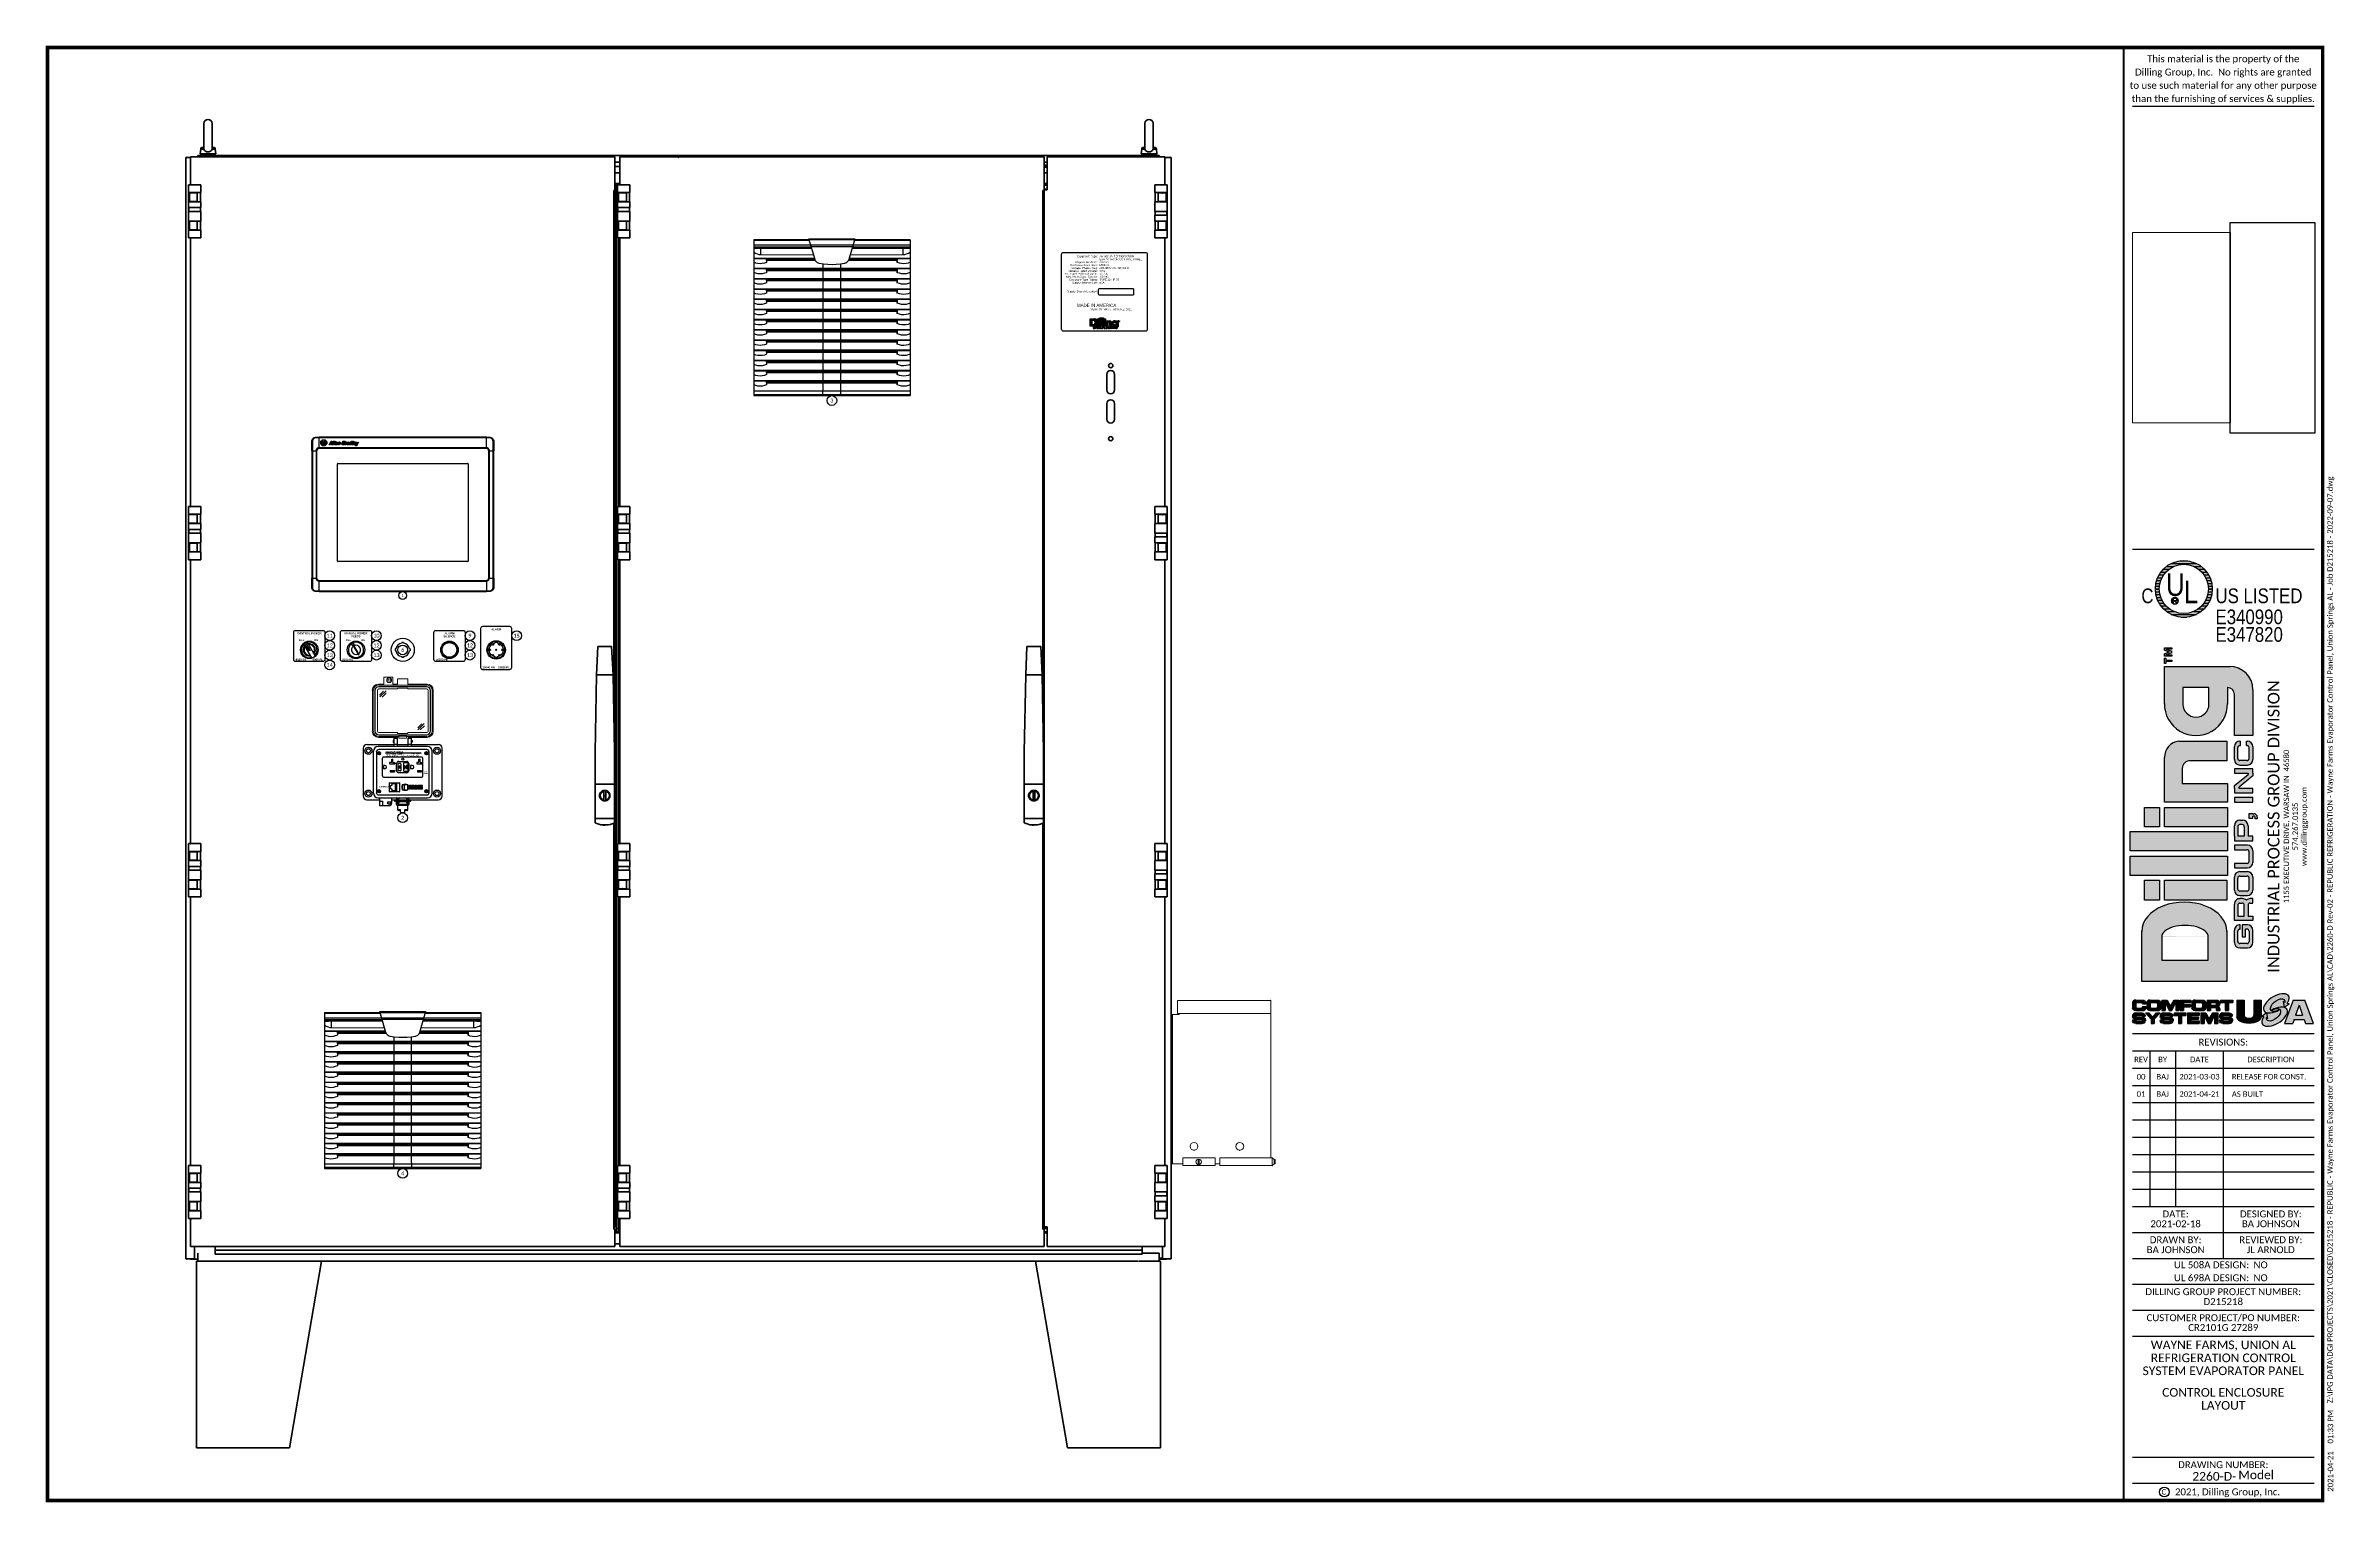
# Paper-space layout '019' of a CAD drawing. Header units: inches. Extents: x -7.8 to 25.3, y -3.5 to 17.5.
# The model-space entities are those that its viewports show. They can reach past a viewport. Long polylines and large blocks are cut down to what shows.
import ezdxf
from ezdxf.enums import TextEntityAlignment as Align

# ---------------------------------------------------------------- set-up
doc = ezdxf.new("R2010")
doc.units = ezdxf.units.IN
doc.header["$MEASUREMENT"] = 0
doc.linetypes.add('DASHED', pattern=[0.75, 0.5, -0.25])
doc.linetypes.add('HIDDEN2', pattern=[0.1875, 0.125, -0.0625])
for name, color, linetype, lineweight in [('2d ConnectionPoints', 7, 'Continuous', 50), ('AM_0', 7, 'Continuous', 50), ('AM_4', 3, 'Continuous', 25), ('AM_9', 6, 'DASHED', 25), ('CONTINUOUS1', 7, 'Continuous', 20)]:
    doc.layers.add(name, color=color, linetype=linetype, lineweight=lineweight)
doc.styles.add('Arial', font='arial.ttf', dxfattribs={"height": 0.1})
doc.styles.add('Arial Bold', font='arialbd.ttf', dxfattribs={"height": 0.08})
doc.styles.add('Arial bold italic', font='arialbi.ttf', dxfattribs={"height": 0.08})
doc.styles.add('BASE-TXT1', font='romans.shx', dxfattribs={"width": 0.9})
doc.styles.add('Calibri', font='calibri.ttf')
doc.styles.add('Swiss', font='swissck.ttf')
picture_1 = doc.add_image_def('image1.jpg', size_in_pixel=(293, 151))
picture_2 = doc.add_image_def('image2.bmp', size_in_pixel=(325, 130))

# ---------------------------------------------------------------- blocks, each defined once
blk = doc.blocks.new('UL')
at = {"linetype": 'Continuous'}
h = blk.add_hatch(dxfattribs=at)
h.set_pattern_fill('LINE', color=256, scale=100, style=0)
h.set_pattern_definition([(0, (-735.522, -778.876), (0, 12.5), [])])
edge = h.paths.add_edge_path()
edge.add_arc((-576.1, -757), 12.6, 0, 360)
edge = h.paths.add_edge_path(flags=17)
edge.add_arc((-576.1, -757), 10.9, 0, 360)
h = blk.add_hatch(dxfattribs=at)
h.set_pattern_fill('LINE', color=256, scale=10, style=0)
h.set_pattern_definition([(0, (-735.5219, -778.8765), (0, 1.25), [])])
edge = h.paths.add_edge_path()
edge.add_arc((-576.1, -757), 12.6, 0, 360)
edge = h.paths.add_edge_path(flags=17)
edge.add_arc((-576.1, -757), 10.9, 0, 360)
h = blk.add_hatch(color=256, dxfattribs=at)
edge = h.paths.add_edge_path()
edge.add_arc((-576.1, -757), 12.6, 0, 360)
edge = h.paths.add_edge_path(flags=17)
edge.add_arc((-576.1, -757), 10.9, 0, 360)
at = {"linetype": 'Continuous', "lineweight": 50}
for p, q in [((-580.8, -763.6), (-580.8, -761.1)), ((-580.8, -761.1), (-579.7, -761.1)), ((-580.8, -762.3), (-579.7, -762.3)), ((-579.9, -762.3), (-579.2, -763.4))]:
    blk.add_line(p, q, dxfattribs=at)
at = {"linetype": 'Continuous'}
for radius in [12.6, 10.9]:
    blk.add_circle((-576.1, -757), radius, dxfattribs=at)
at = {"linetype": 'Continuous', "lineweight": 50}
blk.add_circle((-580.1, -762.3), 1.43, dxfattribs=at)
blk.add_arc((-579.7, -761.7), 0.594, 270, 90, dxfattribs=at)
at = {"style": 'Swiss'}
for s, height, p in [('C', 6.5, (-594.9, -763.3)), ('U', 10, (-584, -760.1)), ('L', 10, (-576.1, -763.3)), ('US LISTED', 6.5, (-562.1, -763.3)), ('E340990', 6.5, (-562.1, -772.6)), ('E347820', 6.5, (-562.1, -780.4))]:
    blk.add_text(s, height=height, dxfattribs=at).set_placement(p)
blk = doc.blocks.new('DILLING LOGO')
h = blk.add_hatch(color=256)
h.dxf.hatch_style = 1
h.paths.add_polyline_path([(69.5, 40), (83.5, 40), (83.5, -31), (69.5, -31)])
h.paths.add_polyline_path([(51.5, 40), (65.5, 40), (65.5, -31), (51.5, -31)])
h = blk.add_hatch(color=256)
h.dxf.hatch_style = 1
edge = h.paths.add_edge_path()
edge.add_ellipse((10.75, 0.5), major_axis=(0, -31), ratio=0.6854616, start_angle=360.46205, end_angle=539.53795)
edge.add_line((10.92, 31.5), (-10.5, 31.5))
edge.add_line((-10.5, 31.5), (-26, 31.5))
edge.add_line((-26, 31.5), (-26, -30.5))
edge.add_line((-26, -30.5), (-10.5, -30.5))
edge.add_line((-10.5, -30.5), (10.92, -30.5))
edge = h.paths.add_edge_path(flags=16)
edge.add_ellipse((6.75, 0), major_axis=(0, -17), ratio=0.4852417, start_angle=360.84252, end_angle=539.15748, ccw=False)
edge.add_ellipse((6.75, 0), major_axis=(0, -17), ratio=0.4852417, start_angle=359.15748, end_angle=360.84252, ccw=False)
edge.add_line((6.63, -17), (-10.5, -17))
edge.add_line((-10.5, -17), (-10.5, 17))
edge.add_line((-10.5, 17), (6.63, 17))
edge.add_ellipse((6.75, 0), major_axis=(0, -17), ratio=0.4852417, start_angle=539.15748, end_angle=540.84252, ccw=False)
h = blk.add_hatch(color=256)
h.dxf.hatch_style = 1
h.paths.add_polyline_path([(48, 15), (33.5, 15), (33.5, -30.5), (48, -30.5)])
h.paths.add_polyline_path([(48, 18.5), (48, 29.5), (33.5, 29.5), (33.5, 18.5)])
h = blk.add_hatch(color=256)
h.dxf.hatch_style = 1
h.paths.add_polyline_path([(101, 15), (87, 15), (87, -31), (101, -31)])
h.paths.add_polyline_path([(87, 29.5), (87, 18.5), (101, 18.5), (101, 29.5)])
h = blk.add_hatch(color=256)
h.dxf.hatch_style = 1
h.paths.add_polyline_path([(118.5, 2), (129.5, 2, -0.4423699), (135, -4), (135, -30.5), (149.5, -30.5), (149.5, 4.5, 0.3757351), (137.5, 15), (118.5, 15), (105, 15), (105, -31), (118.5, -31)])
h.paths.add_polyline_path([(177, -31), (188.5, -31, -0.4142136), (183.5, -36), (153.5, -36), (153.5, -49.5), (187, -49.5, 0.4142136), (204, -32.5), (204, 15), (188.5, 15), (177, 15, 1.0219754)])
h.paths.add_polyline_path([(176.5, 1.5), (188.5, 1.5), (188.5, -17.5), (176.5, -17.5, -1)], flags=16)
h.paths.add_polyline_path([(206, 15), (206, 14), (207.5, 14), (207.5, 9.5), (208.5, 9.5), (208.5, 14), (210, 14), (210, 15)])
h.paths.add_polyline_path([(212.5, 14), (214, 9.5), (215, 9.5), (216.5, 14), (216.5, 9.5), (217.5, 9.5), (217.5, 15), (215.75, 15), (214.5, 11.5), (213.25, 15), (211.5, 15), (211.5, 9.5), (212.5, 9.5)])
h.paths.add_polyline_path([(136, -36, 0.4142136), (132, -40), (132, -45.5, 0.4142136), (136, -49.5), (145.5, -49.5, 0.4142136), (149.5, -45.5), (149.5, -44.75), (146.25, -44.75), (146.25, -45.25, -0.4142136), (144.75, -46.75), (136.75, -46.75, -0.4142136), (135.25, -45.25), (135.25, -40, -0.4142136), (136.75, -38.5), (144.75, -38.5, -0.4142136), (146.25, -40), (146.25, -40.5), (149.5, -40.5), (149.5, -40, 0.4142136), (145.5, -36)])
h.paths.add_polyline_path([(129.25, -36), (126, -36), (126, -46), (125.14, -46), (117, -36), (115, -36), (111.75, -36), (111.75, -49.5), (115, -49.5), (115, -39.5), (115.83, -39.5), (124.08, -49.5), (126, -49.5), (129.25, -49.5)])
h.paths.add_polyline_path([(108.25, -36), (105, -36), (105, -49.5), (108.25, -49.5)])
h.paths.add_polyline_path([(93.25, -46.5), (93.25, -49.5), (94.75, -49.5), (94.75, -50.5, -0.4142136), (94, -51.25), (92.75, -51.25), (92.75, -52.75), (94, -52.75, 0.4142136), (96.5, -50.25), (96.5, -49.5), (96.5, -46.5)])
h.paths.add_polyline_path([(91.75, -42), (91.75, -40, 0.4142136), (87.75, -36), (80, -36), (76.75, -36), (76.75, -49.5), (80, -49.5), (80, -46), (87.75, -46, 0.4142136)])
h.paths.add_polyline_path([(87, -43.25), (80, -43.25), (80, -38.5), (87, -38.5, -0.4142136), (88.5, -40), (88.5, -41.75, -0.4142136)], flags=16)
h.paths.add_polyline_path([(70.25, -45.25, -0.4142136), (68.75, -46.75), (61.75, -46.75, -0.4142136), (60.25, -45.25), (60.25, -36), (57, -36), (57, -45.5, 0.4142136), (61, -49.5), (69.5, -49.5, 0.4142136), (73.5, -45.5), (73.5, -36), (70.25, -36)])
h.paths.add_polyline_path([(54.25, -45.5), (54.25, -40, 0.4142136), (50.25, -36), (40.75, -36, 0.4142136), (36.75, -40), (36.75, -45.5, 0.4142136), (40.75, -49.5), (50.25, -49.5, 0.4142136)])
h.paths.add_polyline_path([(51, -45.25, -0.4142136), (49.5, -46.75), (41.5, -46.75, -0.4142136), (40, -45.25), (40, -40, -0.4142136), (41.5, -38.5), (49.5, -38.5, -0.4142136), (51, -40)], flags=16)
h.paths.add_polyline_path([(31.25, -47.5), (31.25, -49.5), (34.5, -49.5), (34.5, -47.5, 0.191812), (33.4, -44.75, 0.191812), (34.5, -42), (34.5, -40, 0.4142136), (30.5, -36), (21.75, -36), (18.5, -36), (18.5, -49.5), (21.75, -49.5), (21.75, -46), (29.75, -46, -0.4142136)])
h.paths.add_polyline_path([(29.75, -43.25), (21.75, -43.25), (21.75, -38.5), (29.75, -38.5, -0.4142136), (31.25, -40), (31.25, -41.75, -0.4142136)], flags=16)
h.paths.add_polyline_path([(15.5, -45.5), (15.5, -41.75), (6.75, -41.75), (6.75, -44.25), (12.25, -44.25), (12.25, -45.25, -0.4142136), (10.75, -46.75), (3.25, -46.75, -0.4142136), (1.75, -45.25), (1.75, -40, -0.4142136), (3.25, -38.5), (10.75, -38.5, -0.4142136), (12.25, -40), (12.25, -40.25), (15.49, -40.25, 0.4326522), (11.5, -36), (2.5, -36, 0.4142136), (-1.5, -40), (-1.5, -45.5, 0.4142136), (2.5, -49.5), (11.5, -49.5, 0.4142136)])
for p, q in [((214, 9.5), (212.5, 14)), ((213.25, 15), (214.5, 11.5)), ((214, 9.5), (215, 9.5)), ((215.75, 15), (214.5, 11.5)), ((216.5, 14), (215, 9.5)), ((-1.5, -40), (-1.5, -45.5)), ((1.75, -45.25), (1.75, -40)), ((2.5, -36), (11.5, -36)), ((2.5, -49.5), (11.5, -49.5)), ((12.25, -45.25), (12.25, -44.25)), ((36.75, -40), (36.75, -45.5)), ((40, -45.25), (40, -40)), ((40.75, -36), (50.25, -36)), ((50.25, -49.5), (40.75, -49.5)), ((41.5, -38.5), (49.5, -38.5)), ((41.5, -46.75), (49.5, -46.75)), ((51, -40), (51, -45.25)), ((54.25, -40), (54.25, -45.5)), ((69.5, -49.5), (61, -49.5)), ((61.75, -46.75), (68.75, -46.75)), ((80, -36), (87.75, -36)), ((87, -38.5), (80, -38.5)), ((87, -43.25), (80, -43.25)), ((87.75, -46), (80, -46)), ((88.5, -41.75), (88.5, -40)), ((91.75, -40), (91.75, -42)), ((115, -36), (117, -36)), ((115, -39.5), (115.83, -39.5)), ((124.08, -49.5), (115.83, -39.5)), ((117, -36), (125.14, -46)), ((126, -49.5), (124.08, -49.5)), ((126, -46), (125.14, -46)), ((132, -40), (132, -45.5)), ((135.25, -45.25), (135.25, -40)), ((136, -36), (145.5, -36)), ((145.5, -49.5), (136, -49.5)), ((136.75, -38.5), (144.75, -38.5)), ((136.75, -46.75), (144.75, -46.75)), ((146.25, -40), (146.25, -40.5)), ((146.25, -40.5), (149.5, -40.5)), ((146.25, -44.75), (149.5, -44.75)), ((146.25, -44.75), (146.25, -45.25)), ((149.5, -40), (149.5, -40.5)), ((149.5, -44.75), (149.5, -45.5))]:
    blk.add_line(p, q)
for points in [[(51.5, 40), (65.5, 40), (65.5, -31), (51.5, -31)], [(69.5, 40), (83.5, 40), (83.5, -31), (69.5, -31)], [(33.5, 29.5), (48, 29.5), (48, 18.5), (33.5, 18.5)], [(87, 29.5), (101, 29.5), (101, 18.5), (87, 18.5)], [(33.5, 15), (48, 15), (48, -30.5), (33.5, -30.5)], [(87, 15), (101, 15), (101, -31), (87, -31)], [(108.25, -49.5), (108.25, -36), (105, -36), (105, -49.5)]]:
    blk.add_lwpolyline(points, close=True)
for points in [[(-10.5, -30.5), (-26, -30.5), (-26, 31.5), (-10.5, 31.5)], [(-10.5, 31.5), (10.92, 31.5)], [(6.87, 17), (-10.5, 17)], [(-10.5, 17), (-10.5, -17)], [(118.5, 2), (118.5, -31), (105, -31), (105, 15), (118.5, 15)], [(118.5, 15), (137.5, 15)], [(129.55, 2), (118.5, 2)], [(149.5, 4.5), (149.5, -30.5), (135, -30.5), (135, -3)], [(176.5, 15), (188.5, 15)], [(188.5, 1.5), (176.5, 1.5)], [(188.5, 15), (204, 15), (204, -33)], [(188.5, -17.5), (188.5, 1.5)], [(207.5, 14), (206, 14), (206, 15), (210, 15), (210, 14), (208.5, 14)], [(208.5, 14), (208.5, 9.5), (207.5, 9.5), (207.5, 14)], [(212.5, 14), (212.5, 9.5), (211.5, 9.5), (211.5, 15), (213.25, 15)], [(215.75, 15), (217.5, 15), (217.5, 9.5), (216.5, 9.5), (216.5, 14)], [(-10.5, -17), (6.87, -17)], [(10.92, -30.5), (-10.5, -30.5)], [(176.5, -17.5), (188.5, -17.5)], [(188.5, -31), (176.5, -31)], [(3.25, -38.5), (10.75, -38.5)], [(10.75, -46.75), (3.25, -46.75)], [(15.5, -45.5), (15.5, -41.75), (6.75, -41.75), (6.75, -44.25), (12.25, -44.25)], [(12.25, -40), (12.25, -40.25), (15.5, -40.25), (15.5, -40)], [(21.75, -46), (21.75, -49.5), (18.5, -49.5), (18.5, -36), (21.75, -36)], [(21.75, -36), (30.5, -36)], [(21.75, -38.5), (21.75, -43.25)], [(29.75, -38.5), (21.75, -38.5)], [(21.75, -43.25), (29.75, -43.25)], [(29.75, -46), (21.75, -46)], [(31.25, -40), (31.25, -41.75)], [(31.25, -47.5), (31.25, -49.5), (34.5, -49.5), (34.5, -47.5)], [(34.5, -42), (34.5, -40)], [(60.25, -45.25), (60.25, -36), (57, -36), (57, -45.5)], [(57, -45.75), (57.01, -45.75)], [(73.5, -45.5), (73.5, -36), (70.25, -36), (70.25, -45.25)], [(80, -36), (76.75, -36), (76.75, -49.5), (80, -49.5), (80, -46)], [(80, -43.25), (80, -38.5)], [(96.5, -49.5), (96.5, -46.5), (93.25, -46.5), (93.25, -49.5), (94.75, -49.5)], [(94.75, -50.5), (94.75, -49.5)], [(96.5, -49.5), (96.5, -50.25)], [(115, -36), (111.75, -36), (111.75, -49.5), (115, -49.5), (115, -39.5)], [(126, -49.5), (129.25, -49.5), (129.25, -36), (126, -36), (126, -46)], [(187, -49.5), (153.5, -49.5), (153.5, -36), (183.5, -36)], [(94, -52.75), (92.75, -52.75), (92.75, -51.25), (94, -51.25)]]:
    blk.add_lwpolyline(points)
for centre, radius, start, end in [((129.52, -3.5), 5.5, 354.78414, 90.23676), ((137.5, 2.89), 12.11, 7.62815, 90), ((176.5, -8), 23.01, 88.75464, 271.24536), ((176.5, -8), 9.5, 90, 270), ((183.5, -31), 5, 270, 0), ((187, -32.5), 17, 270, 0), ((2.5, -40), 4, 90, 180), ((2.5, -45.5), 4, 180, 270), ((3.25, -40), 1.5, 90, 180), ((3.25, -45.25), 1.5, 180, 270), ((10.75, -40), 1.5, 0, 90), ((10.75, -45.25), 1.5, 270, 0), ((11.5, -40), 4, 356.41668, 90), ((11.5, -45.5), 4, 270, 0), ((29.75, -40), 1.5, 0, 90), ((29.75, -41.75), 1.5, 270, 0), ((29.75, -47.5), 1.5, 0, 90), ((30.5, -40), 4, 356.41668, 90), ((30.5, -42), 4, 316.56746, 0), ((30.5, -47.5), 4, 0, 43.43254), ((40.75, -40), 4, 90, 180), ((40.75, -45.5), 4, 180, 270), ((41.5, -40), 1.5, 90, 180), ((41.5, -45.25), 1.5, 180, 270), ((49.5, -40), 1.5, 0, 90), ((49.5, -45.25), 1.5, 270, 0), ((50.25, -40), 4, 0, 90), ((50.25, -45.5), 4, 270, 0), ((61, -45.5), 4, 180, 270), ((61.75, -45.25), 1.5, 180, 270), ((68.75, -45.25), 1.5, 270, 0), ((69.5, -45.5), 4, 270, 0), ((87, -40), 1.5, 0, 90), ((87, -41.75), 1.5, 270, 0), ((87.75, -40), 4, 0, 90), ((87.75, -42), 4, 270, 0), ((136, -40), 4, 90, 180), ((136, -45.5), 4, 180, 270), ((136.75, -40), 1.5, 90, 180), ((136.75, -45.25), 1.5, 180, 270), ((144.75, -40), 1.5, 0, 90), ((144.75, -45.25), 1.5, 270, 0), ((145.5, -40), 4, 0, 90), ((145.5, -45.5), 4, 270, 0), ((94, -50.25), 2.5, 270, 0), ((94, -50.5), 0.75, 270, 0)]:
    blk.add_arc(centre, radius, start, end)
for centre, major_axis, ratio, start_param, end_param in [((6.75, 0), (0, -17), 0.4852417, 6.2684805, 9.4394828), ((10.75, 0.5), (0, -31), 0.6854616, 6.275121, 9.4328423)]:
    blk.add_ellipse(centre, major_axis=major_axis, ratio=ratio, start_param=start_param, end_param=end_param)
blk = doc.blocks.new('CSUSA')
h = blk.add_hatch(color=256)
h.dxf.hatch_style = 1
edge = h.paths.add_edge_path()
edge.add_ellipse((6, 22.5), major_axis=(-3.75, 0), ratio=0.733333, start_angle=0, end_angle=90, ccw=False)
edge.add_line((2.2, 22.5), (2.2, 29))
edge.add_ellipse((6, 29), major_axis=(-3.75, 0), ratio=0.733333, start_angle=270, end_angle=360, ccw=False)
edge.add_line((6, 31.8), (13.6, 31.8))
edge.add_ellipse((13.6, 29), major_axis=(3.75, 0), ratio=0.733333, start_angle=0, end_angle=90, ccw=False)
edge.add_line((17.4, 29), (17.4, 27.4))
edge.add_line((17.4, 27.4), (13.6, 27.4))
edge.add_line((13.6, 27.4), (13.6, 27.6))
edge.add_ellipse((12.2, 27.6), major_axis=(0, 1.38), ratio=1, start_angle=270, end_angle=360)
edge.add_line((12.2, 29), (7.4, 29))
edge.add_ellipse((7.4, 27.6), major_axis=(-1.38, 0), ratio=1, start_angle=270, end_angle=360)
edge.add_line((6, 27.6), (6, 23.9))
edge.add_ellipse((7.4, 23.9), major_axis=(0, -1.38), ratio=1, start_angle=270, end_angle=360)
edge.add_line((7.4, 22.5), (12.2, 22.5))
edge.add_ellipse((12.2, 23.9), major_axis=(1.38, 0), ratio=1, start_angle=270, end_angle=360)
edge.add_line((13.6, 23.9), (13.6, 24.5))
edge.add_line((13.6, 24.5), (17.4, 24.5))
edge.add_line((17.4, 24.5), (17.4, 22.5))
edge.add_ellipse((13.6, 22.5), major_axis=(3.75, 0), ratio=0.733333, start_angle=270, end_angle=360, ccw=False)
edge.add_line((13.6, 19.8), (6, 19.8))
h = blk.add_hatch(color=256)
h.dxf.hatch_style = 1
edge = h.paths.add_edge_path()
edge.add_ellipse((22.5, 22.5), major_axis=(-3.75, 0), ratio=0.733333, start_angle=0, end_angle=90, ccw=False)
edge.add_line((18.8, 22.5), (18.8, 29))
edge.add_ellipse((22.5, 29), major_axis=(-3.75, 0), ratio=0.733333, start_angle=270, end_angle=360, ccw=False)
edge.add_line((22.5, 31.8), (31, 31.8))
edge.add_ellipse((31, 29), major_axis=(3.75, 0), ratio=0.733333, start_angle=1.3196, end_angle=90, ccw=False)
edge.add_line((34.8, 29.1), (34.8, 22.5))
edge.add_ellipse((31, 22.5), major_axis=(3.75, 0), ratio=0.733333, start_angle=270, end_angle=360, ccw=False)
edge.add_line((31, 19.8), (22.5, 19.8))
edge = h.paths.add_edge_path(flags=16)
edge.add_ellipse((23.9, 23.9), major_axis=(0, -1.38), ratio=1, start_angle=270, end_angle=360)
edge.add_line((23.9, 22.5), (29.6, 22.5))
edge.add_ellipse((29.6, 23.9), major_axis=(1.38, 0), ratio=1, start_angle=270, end_angle=360)
edge.add_line((31, 23.9), (31, 27.6))
edge.add_ellipse((29.6, 27.6), major_axis=(0, 1.38), ratio=1, start_angle=270, end_angle=360)
edge.add_line((29.6, 29), (23.9, 29))
edge.add_ellipse((23.9, 27.6), major_axis=(-1.38, 0), ratio=1, start_angle=270, end_angle=360)
edge.add_line((22.5, 27.6), (22.5, 23.9))
h = blk.add_hatch(color=256)
h.dxf.hatch_style = 1
h.paths.add_polyline_path([(47.2, 19.8), (51.8, 29), (51.8, 19.8), (55.5, 19.8), (55.5, 31.8), (49.8, 31.8), (45.8, 24.5), (41.8, 31.8), (36, 31.8), (36, 19.8), (39.8, 19.8), (39.8, 29), (44.2, 19.8)])
h = blk.add_hatch(color=256)
h.dxf.hatch_style = 1
h.paths.add_polyline_path([(60.8, 26.8), (68.8, 26.8), (68.8, 24), (60.8, 24), (60.8, 19.8), (57, 19.8), (57, 31.8), (69.2, 31.8), (69.2, 29), (60.8, 29)])
h = blk.add_hatch(color=256)
h.dxf.hatch_style = 1
edge = h.paths.add_edge_path()
edge.add_ellipse((74, 22.5), major_axis=(-3.75, 0), ratio=0.733333, start_angle=0, end_angle=90, ccw=False)
edge.add_line((70.2, 22.5), (70.2, 29))
edge.add_ellipse((74, 29), major_axis=(-3.75, 0), ratio=0.733333, start_angle=270, end_angle=360, ccw=False)
edge.add_line((74, 31.8), (82.5, 31.8))
edge.add_ellipse((82.5, 29), major_axis=(3.75, 0), ratio=0.733333, start_angle=1.3196, end_angle=90, ccw=False)
edge.add_line((86.2, 29.1), (86.2, 22.5))
edge.add_ellipse((82.5, 22.5), major_axis=(3.75, 0), ratio=0.733333, start_angle=270, end_angle=360, ccw=False)
edge.add_line((82.5, 19.8), (74, 19.8))
edge = h.paths.add_edge_path(flags=16)
edge.add_ellipse((75.4, 23.9), major_axis=(0, -1.38), ratio=1, start_angle=270, end_angle=360)
edge.add_line((75.4, 22.5), (81.1, 22.5))
edge.add_ellipse((81.1, 23.9), major_axis=(1.38, 0), ratio=1, start_angle=270, end_angle=360)
edge.add_line((82.5, 23.9), (82.5, 27.6))
edge.add_ellipse((81.1, 27.6), major_axis=(0, 1.38), ratio=1, start_angle=270, end_angle=360)
edge.add_line((81.1, 29), (75.4, 29))
edge.add_ellipse((75.4, 27.6), major_axis=(-1.38, 0), ratio=1, start_angle=270, end_angle=360)
edge.add_line((74, 27.6), (74, 23.9))
h = blk.add_hatch(color=256)
h.dxf.hatch_style = 1
edge = h.paths.add_edge_path()
edge.add_ellipse((98.5, 27.2), major_axis=(3.75, 0), ratio=0.733333, start_angle=294.5759, end_angle=360)
edge.add_line((102.2, 27.3), (102.2, 29.1))
edge.add_ellipse((98.5, 29), major_axis=(3.75, 0), ratio=0.733333, start_angle=1.3196, end_angle=90)
edge.add_line((98.5, 31.8), (87.8, 31.8))
edge.add_line((87.8, 31.8), (87.8, 19.8))
edge.add_line((87.8, 19.8), (91.5, 19.8))
edge.add_line((91.5, 19.8), (91.5, 23.1))
edge.add_line((91.5, 23.1), (97.1, 23.1))
edge.add_ellipse((97.1, 21.8), major_axis=(0, 1.38), ratio=1, start_angle=270, end_angle=360, ccw=False)
edge.add_line((98.5, 21.8), (98.5, 19.8))
edge.add_line((98.5, 19.8), (102.2, 19.8))
edge.add_line((102.2, 19.8), (102.2, 21.7))
edge.add_ellipse((100, 21), major_axis=(-0.03, 3.75), ratio=0.613301, start_angle=-78.7309, end_angle=-0.7113)
edge = h.paths.add_edge_path(flags=16)
edge.add_ellipse((97.1, 27.2), major_axis=(1.38, 0), ratio=1, start_angle=270, end_angle=360, ccw=False)
edge.add_line((97.1, 25.9), (91.5, 25.9))
edge.add_line((91.5, 25.9), (91.5, 29))
edge.add_line((91.5, 29), (97.1, 29))
edge.add_ellipse((97.1, 27.6), major_axis=(0, 1.38), ratio=1, start_angle=270, end_angle=360, ccw=False)
edge.add_line((98.5, 27.6), (98.5, 27.2))
h = blk.add_hatch(color=256)
h.dxf.hatch_style = 1
h.paths.add_polyline_path([(108.2, 19.8), (112, 19.8), (112, 29), (117, 29), (117, 31.8), (103.2, 31.8), (103.2, 29), (108.2, 29)])
h = blk.add_hatch(color=256)
h.dxf.hatch_style = 1
edge = h.paths.add_edge_path()
edge.add_ellipse((135.7, 12.4), major_axis=(-13.9, 0), ratio=0.529148, start_angle=0, end_angle=180, ccw=False)
edge.add_line((121.8, 12.4), (121.8, 31.8))
edge.add_line((121.8, 31.8), (130.2, 31.8))
edge.add_line((130.2, 31.8), (130.2, 14))
edge.add_ellipse((135.7, 14), major_axis=(-5.44, 0), ratio=0.551724, start_angle=0, end_angle=180)
edge.add_line((141.1, 14), (141.1, 31.8))
edge.add_line((141.1, 31.8), (149.6, 31.8))
edge.add_line((149.6, 31.8), (149.6, 12.4))
h = blk.add_hatch(color=172)
h.dxf.hatch_style = 1
edge = h.paths.add_edge_path()
edge.add_line((181.5, 27.6), (179.4, 28))
edge.add_ellipse((167, 28), major_axis=(14.2, 8.4), ratio=0.499385, start_angle=310.1628, end_angle=626.6159)
edge.add_line((170.4, 20.4), (170.2, 20.8))
edge.add_ellipse((168.4, 25.9), major_axis=(7.61, 6.02), ratio=0.529621, start_angle=-30.5274, end_angle=259.7038, ccw=False)
edge.add_line((176.5, 29), (174.8, 30))
edge.add_line((174.8, 30), (176, 23.6))
edge.add_line((176, 23.6), (181.5, 27.6))
h = blk.add_hatch(color=256)
h.dxf.hatch_style = 1
h.paths.add_polyline_path([(198.7, 9.5), (200.3, 5), (209.5, 5), (199.6, 31.8), (186.4, 31.8), (176.5, 5), (185.8, 5), (187.3, 9.5)])
h.paths.add_polyline_path([(193, 25.9), (197, 14.5), (189, 14.5)], flags=16)
h = blk.add_hatch(color=256)
h.dxf.hatch_style = 1
edge = h.paths.add_edge_path()
edge.add_ellipse((13.2, 9.5), major_axis=(3.75, 0), ratio=0.733333, start_angle=0, end_angle=5.2159)
edge.add_ellipse((13.2, 9.5), major_axis=(3.75, 0), ratio=0.733333, start_angle=5.2159, end_angle=90)
edge.add_line((13.2, 12.2), (6.6, 12.2))
edge.add_arc((6.6, 12.9), 0.625, 180, 270, ccw=False)
edge.add_line((6, 12.9), (6, 13.6))
edge.add_arc((6.6, 13.6), 0.625, 90, 180, ccw=False)
edge.add_line((6.6, 14.2), (12.6, 14.2))
edge.add_arc((12.6, 13.6), 0.625, 0, 90, ccw=False)
edge.add_line((13.2, 13.6), (13.2, 13.4))
edge.add_line((13.2, 13.4), (16.8, 13.4))
edge.add_line((16.8, 13.4), (16.8, 14.2))
edge.add_ellipse((13, 14.2), major_axis=(3.75, 0), ratio=0.733333, start_angle=0, end_angle=86.1774)
edge.add_ellipse((13, 14.2), major_axis=(3.75, 0), ratio=0.733333, start_angle=86.1774, end_angle=90)
edge.add_line((13, 17), (6, 17))
edge.add_ellipse((6, 14.2), major_axis=(-3.75, 0), ratio=0.733333, start_angle=270, end_angle=360)
edge.add_line((2.2, 14.2), (2.2, 12.5))
edge.add_ellipse((6, 12.5), major_axis=(-3.75, 0), ratio=0.733333, start_angle=0, end_angle=5.2159)
edge.add_ellipse((6, 12.5), major_axis=(-3.75, 0), ratio=0.733333, start_angle=5.2159, end_angle=90)
edge.add_line((6, 9.7), (12.6, 9.7))
edge.add_arc((12.6, 9.1), 0.625, 0, 90, ccw=False)
edge.add_line((13.2, 9.1), (13.2, 8.4))
edge.add_arc((12.6, 8.4), 0.625, -90, 0, ccw=False)
edge.add_line((12.6, 7.8), (6.6, 7.8))
edge.add_arc((6.6, 8.4), 0.625, 180, 270, ccw=False)
edge.add_line((6, 8.4), (6, 9))
edge.add_line((6, 9), (2.2, 9))
edge.add_line((2.2, 9), (2.2, 7.8))
edge.add_ellipse((6, 7.8), major_axis=(-3.75, 0), ratio=0.733333, start_angle=0, end_angle=90)
edge.add_line((6, 5), (13.2, 5))
edge.add_ellipse((13.2, 7.8), major_axis=(3.75, 0), ratio=0.733333, start_angle=270, end_angle=360)
edge.add_line((17, 7.8), (17, 9.5))
h = blk.add_hatch(color=256)
h.dxf.hatch_style = 1
h.paths.add_polyline_path([(25.4, 12.2), (29.8, 17), (34, 17), (27.2, 9.7), (27.2, 5), (23.5, 5), (23.5, 9.7), (17, 17), (21.1, 17)])
h = blk.add_hatch(color=256)
h.dxf.hatch_style = 1
edge = h.paths.add_edge_path()
edge.add_ellipse((44.8, 14.2), major_axis=(3.75, 0), ratio=0.733333, start_angle=0, end_angle=86.1774)
edge.add_ellipse((44.8, 14.2), major_axis=(3.75, 0), ratio=0.733333, start_angle=86.1774, end_angle=90)
edge.add_line((44.8, 17), (37.7, 17))
edge.add_ellipse((37.8, 14.2), major_axis=(-3.75, 0), ratio=0.733333, start_angle=270, end_angle=360)
edge.add_line((34, 14.2), (34, 12.5))
edge.add_ellipse((37.8, 12.5), major_axis=(-3.75, 0), ratio=0.733333, start_angle=0, end_angle=5.2159)
edge.add_ellipse((37.8, 12.5), major_axis=(-3.75, 0), ratio=0.733333, start_angle=5.2159, end_angle=90)
edge.add_line((37.8, 9.7), (44.4, 9.7))
edge.add_arc((44.4, 9.1), 0.625, 0, 90, ccw=False)
edge.add_line((45, 9.1), (45, 8.4))
edge.add_arc((44.4, 8.4), 0.625, -90, 0, ccw=False)
edge.add_line((44.4, 7.8), (38.4, 7.8))
edge.add_arc((38.4, 8.4), 0.625, 180, 270, ccw=False)
edge.add_line((37.8, 8.4), (37.8, 9))
edge.add_line((37.8, 9), (34, 9))
edge.add_line((34, 9), (34, 7.8))
edge.add_ellipse((37.8, 7.8), major_axis=(-3.75, 0), ratio=0.733333, start_angle=0, end_angle=90)
edge.add_line((37.8, 5), (45, 5))
edge.add_ellipse((45, 7.8), major_axis=(3.75, 0), ratio=0.733333, start_angle=270, end_angle=360)
edge.add_line((48.8, 7.7), (48.8, 9.5))
edge.add_ellipse((45, 9.5), major_axis=(3.75, 0), ratio=0.733333, start_angle=0, end_angle=5.2159)
edge.add_ellipse((45, 9.5), major_axis=(3.75, 0), ratio=0.733333, start_angle=5.2159, end_angle=90)
edge.add_line((45, 12.2), (38.4, 12.2))
edge.add_arc((38.4, 12.9), 0.625, 180, 270, ccw=False)
edge.add_line((37.8, 12.9), (37.8, 13.6))
edge.add_arc((38.4, 13.6), 0.625, 90, 180, ccw=False)
edge.add_line((38.4, 14.2), (44.4, 14.2))
edge.add_arc((44.4, 13.6), 0.625, 0, 90, ccw=False)
edge.add_line((45, 13.6), (45, 13.4))
edge.add_line((45, 13.4), (48.5, 13.4))
edge.add_line((48.5, 13.4), (48.5, 14.2))
h = blk.add_hatch(color=256)
h.dxf.hatch_style = 1
h.paths.add_polyline_path([(54.8, 5), (58.5, 5), (58.5, 14.2), (63.5, 14.2), (63.5, 17), (49.8, 17), (49.8, 14.2), (54.8, 14.2)])
h = blk.add_hatch(color=256)
h.dxf.hatch_style = 1
h.paths.add_polyline_path([(65.2, 5), (78.5, 5), (78.5, 7.8), (69, 7.8), (69, 9.7), (77.8, 9.7), (77.8, 12.2), (69, 12.2), (69, 14.2), (78.5, 14.2), (78.5, 17), (65.2, 17)])
h = blk.add_hatch(color=256)
h.dxf.hatch_style = 1
h.paths.add_polyline_path([(91.8, 5), (96.2, 14.2), (96.2, 5), (100, 5), (100, 17), (94.2, 17), (90.2, 9.7), (86.2, 17), (80.5, 17), (80.5, 5), (84.2, 5), (84.2, 14.2), (88.8, 5)])
h = blk.add_hatch(color=256)
h.dxf.hatch_style = 1
edge = h.paths.add_edge_path()
edge.add_ellipse((112.8, 14.2), major_axis=(3.75, 0), ratio=0.733333, start_angle=0, end_angle=86.1774)
edge.add_ellipse((112.8, 14.2), major_axis=(3.75, 0), ratio=0.733333, start_angle=86.1774, end_angle=90)
edge.add_line((112.8, 17), (105.8, 17))
edge.add_ellipse((105.8, 14.2), major_axis=(-3.75, 0), ratio=0.733333, start_angle=270, end_angle=360)
edge.add_line((102, 14.2), (102, 12.5))
edge.add_ellipse((105.8, 12.5), major_axis=(-3.75, 0), ratio=0.733333, start_angle=0, end_angle=5.2159)
edge.add_ellipse((105.8, 12.5), major_axis=(-3.75, 0), ratio=0.733333, start_angle=5.2159, end_angle=90)
edge.add_line((105.8, 9.7), (112.4, 9.7))
edge.add_arc((112.4, 9.1), 0.625, 0, 90, ccw=False)
edge.add_line((113, 9.1), (113, 8.4))
edge.add_arc((112.4, 8.4), 0.625, -90, 0, ccw=False)
edge.add_line((112.4, 7.8), (106.4, 7.8))
edge.add_arc((106.4, 8.4), 0.625, 180, 270, ccw=False)
edge.add_line((105.8, 8.4), (105.8, 9))
edge.add_line((105.8, 9), (102, 9))
edge.add_line((102, 9), (102, 7.8))
edge.add_ellipse((105.8, 7.8), major_axis=(-3.75, 0), ratio=0.733333, start_angle=0, end_angle=90)
edge.add_line((105.8, 5), (113, 5))
edge.add_ellipse((113, 7.8), major_axis=(3.75, 0), ratio=0.733333, start_angle=270, end_angle=360)
edge.add_line((116.8, 7.8), (116.8, 9.5))
edge.add_ellipse((113, 9.5), major_axis=(3.75, 0), ratio=0.733333, start_angle=0, end_angle=5.2159)
edge.add_ellipse((113, 9.5), major_axis=(3.75, 0), ratio=0.733333, start_angle=5.2159, end_angle=90)
edge.add_line((113, 12.2), (106.4, 12.2))
edge.add_arc((106.4, 12.9), 0.625, 180, 270, ccw=False)
edge.add_line((105.8, 12.9), (105.8, 13.6))
edge.add_arc((106.4, 13.6), 0.625, 90, 180, ccw=False)
edge.add_line((106.4, 14.2), (112.4, 14.2))
edge.add_arc((112.4, 13.6), 0.625, 0, 90, ccw=False)
edge.add_line((113, 13.6), (113, 13.4))
edge.add_line((113, 13.4), (116.5, 13.4))
edge.add_line((116.5, 13.4), (116.5, 14.2))
h = blk.add_hatch(color=12)
h.dxf.hatch_style = 1
edge = h.paths.add_edge_path()
edge.add_line((161.9, 19.9), (161.7, 20.4))
edge.add_ellipse((165, 12.8), major_axis=(-14.2, -8.4), ratio=0.499385, start_angle=310.1628, end_angle=626.6159, ccw=False)
edge.add_line((152.7, 12.8), (150.6, 13.2))
edge.add_line((150.6, 13.2), (156.1, 17.2))
edge.add_line((156.1, 17.2), (157.3, 10.8))
edge.add_line((157.3, 10.8), (155.5, 11.8))
edge.add_ellipse((163.7, 14.9), major_axis=(-7.63, -5.99), ratio=0.529621, start_angle=-30.5274, end_angle=259.7038)
for p, q in [((2.2, 29), (2.2, 22.5)), ((6, 31.8), (13.6, 31.8)), ((6, 27.6), (6, 23.9)), ((7.4, 29), (12.2, 29)), ((13.6, 27.6), (13.6, 27.4)), ((13.6, 27.4), (17.4, 27.4)), ((17.4, 29), (17.4, 27.4)), ((18.8, 29), (18.8, 22.5)), ((22.5, 31.8), (31, 31.8)), ((22.5, 27.6), (22.5, 23.9)), ((23.9, 29), (29.6, 29)), ((31, 27.6), (31, 23.9)), ((34.8, 29.1), (34.8, 22.5)), ((36, 31.8), (36, 19.8)), ((36, 31.8), (41.8, 31.8)), ((39.8, 29), (39.8, 19.8)), ((39.8, 29), (44.2, 19.8)), ((41.8, 31.8), (45.8, 24.5)), ((45.8, 24.5), (49.8, 31.8)), ((47.2, 19.8), (51.8, 29)), ((49.8, 31.8), (55.5, 31.8)), ((51.8, 29), (51.8, 19.8)), ((55.5, 31.8), (55.5, 19.8)), ((57, 31.8), (69.2, 31.8)), ((57, 31.8), (57, 19.8)), ((60.8, 29), (69.2, 29)), ((60.8, 29), (60.8, 26.8)), ((60.8, 26.8), (68.8, 26.8)), ((68.8, 26.8), (68.8, 24)), ((69.2, 31.8), (69.2, 29)), ((70.2, 29), (70.2, 22.5)), ((74, 31.8), (82.5, 31.8)), ((74, 27.6), (74, 23.9)), ((75.4, 29), (81.1, 29)), ((82.5, 27.6), (82.5, 23.9)), ((86.2, 29.1), (86.2, 22.5)), ((87.8, 31.8), (87.8, 19.8)), ((87.8, 31.8), (98.5, 31.8)), ((91.5, 29), (97.1, 29)), ((91.5, 29), (91.5, 25.9)), ((98.5, 27.6), (98.5, 27.2)), ((102.2, 29.1), (102.2, 27.2)), ((103.2, 31.8), (103.2, 29)), ((103.2, 31.8), (117, 31.8)), ((103.2, 29), (108.2, 29)), ((108.2, 29), (108.2, 19.8)), ((112, 29), (112, 19.8)), ((112, 29), (117, 29)), ((117, 31.8), (117, 29)), ((121.8, 31.8), (130.2, 31.8)), ((121.8, 31.8), (121.8, 12.4)), ((130.2, 31.8), (130.2, 14)), ((141.1, 31.8), (141.1, 14)), ((141.1, 31.8), (149.6, 31.8)), ((149.6, 31.8), (149.6, 12.4)), ((176.5, 29), (174.8, 30)), ((174.8, 30), (176, 23.6)), ((176, 23.6), (181.5, 27.6)), ((186.4, 31.8), (176.5, 5)), ((181.5, 27.6), (179.4, 28)), ((186.4, 31.8), (199.6, 31.8)), ((209.5, 5), (199.6, 31.8)), ((2.2, 14.2), (2.2, 12.2)), ((2.2, 12.2), (2.3, 12.2)), ((2.2, 9), (2.2, 7.8)), ((2.2, 9), (6, 9)), ((6, 19.8), (13.6, 19.8)), ((6, 17), (13.2, 17)), ((6, 13.6), (6, 12.9)), ((6, 9.7), (12.6, 9.7)), ((6, 9), (6, 8.4)), ((6, 5), (13.2, 5)), ((6.6, 14.2), (12.6, 14.2)), ((6.6, 12.2), (13.2, 12.2)), ((6.6, 7.8), (12.6, 7.8)), ((7.4, 22.5), (12.2, 22.5)), ((13.2, 17), (13.2, 17)), ((13.2, 13.6), (13.2, 13.4)), ((13.2, 13.4), (16.8, 13.4)), ((13.2, 9.1), (13.2, 8.4)), ((13.6, 24.5), (17.4, 24.5)), ((13.6, 24.5), (13.6, 23.9)), ((16.8, 14.2), (16.8, 13.4)), ((23.5, 9.7), (17, 17)), ((17, 17), (21.1, 17)), ((17, 9.7), (17, 9.7)), ((17, 9.5), (17, 7.8)), ((17.4, 24.5), (17.4, 22.5)), ((25.4, 12.2), (21.1, 17)), ((22.5, 19.8), (31, 19.8)), ((23.5, 9.7), (23.5, 5)), ((23.5, 5), (27.2, 5)), ((23.9, 22.5), (29.6, 22.5)), ((25.4, 12.2), (29.8, 17)), ((27.2, 9.7), (34, 17)), ((27.2, 9.7), (27.2, 5)), ((29.8, 17), (34, 17)), ((34, 14.2), (34, 12.2)), ((34, 12.2), (34, 12.2)), ((34, 9), (34, 7.8)), ((34, 9), (37.8, 9)), ((36, 19.8), (39.8, 19.8)), ((37.8, 17), (45, 17)), ((37.8, 13.6), (37.8, 12.9)), ((37.8, 9.7), (44.4, 9.7)), ((37.8, 9), (37.8, 8.4)), ((37.8, 5), (45, 5)), ((38.4, 14.2), (44.4, 14.2)), ((38.4, 12.2), (45, 12.2)), ((38.4, 7.8), (44.4, 7.8)), ((44.2, 19.8), (47.2, 19.8)), ((45, 17), (45, 17)), ((45, 13.6), (45, 13.4)), ((45, 13.4), (48.5, 13.4)), ((45, 9.1), (45, 8.4)), ((48.5, 14.2), (48.5, 13.4)), ((48.7, 9.7), (48.8, 9.7)), ((48.8, 9.5), (48.8, 7.8)), ((49.8, 17), (49.8, 14.2)), ((49.8, 17), (63.5, 17)), ((49.8, 14.2), (54.8, 14.2)), ((51.8, 19.8), (55.5, 19.8)), ((54.8, 14.2), (54.8, 5)), ((54.8, 5), (58.5, 5)), ((57, 19.8), (60.8, 19.8)), ((58.5, 14.2), (58.5, 5)), ((58.5, 14.2), (63.5, 14.2)), ((60.8, 24), (68.8, 24)), ((60.8, 24), (60.8, 19.8)), ((63.5, 17), (63.5, 14.2)), ((65.2, 17), (65.2, 5)), ((65.2, 17), (78.5, 17)), ((65.2, 5), (78.5, 5)), ((69, 14.2), (78.5, 14.2)), ((69, 14.2), (69, 12.2)), ((69, 12.2), (77.8, 12.2)), ((69, 9.7), (77.8, 9.7)), ((69, 9.7), (69, 7.8)), ((69, 7.8), (78.5, 7.8)), ((74, 19.8), (82.5, 19.8)), ((75.4, 22.5), (81.1, 22.5)), ((77.8, 12.2), (77.8, 9.7)), ((78.5, 17), (78.5, 14.2)), ((78.5, 7.8), (78.5, 5)), ((80.5, 17), (80.5, 5)), ((80.5, 17), (86.2, 17)), ((80.5, 5), (84.2, 5)), ((84.2, 14.2), (88.8, 5)), ((84.2, 14.2), (84.2, 5)), ((86.2, 17), (90.2, 9.7)), ((87.8, 19.8), (91.5, 19.8)), ((88.8, 5), (91.8, 5)), ((90.2, 9.7), (94.2, 17)), ((91.5, 25.9), (97.1, 25.9)), ((91.5, 23.1), (97.1, 23.1)), ((91.5, 23.1), (91.5, 19.8)), ((91.8, 5), (96.2, 14.2)), ((94.2, 17), (100, 17)), ((96.2, 14.2), (96.2, 5)), ((96.2, 5), (100, 5)), ((98.5, 19.8), (98.5, 21.8)), ((98.5, 19.8), (102.2, 19.8)), ((100, 17), (100, 5)), ((102, 14.2), (102, 12.2)), ((102, 12.2), (102, 12.2)), ((102, 9), (102, 7.8)), ((102, 9), (105.8, 9)), ((102.2, 21.8), (102.2, 19.8)), ((105.8, 17), (113, 17)), ((105.8, 13.6), (105.8, 12.9)), ((105.8, 9.7), (112.4, 9.7)), ((105.8, 9), (105.8, 8.4)), ((105.8, 5), (113, 5)), ((106.4, 14.2), (112.4, 14.2)), ((106.4, 12.2), (113, 12.2)), ((106.4, 7.8), (112.4, 7.8)), ((108.2, 19.8), (112, 19.8)), ((113, 17), (113, 17)), ((113, 13.6), (113, 13.4)), ((113, 13.4), (116.5, 13.4)), ((113, 9.1), (113, 8.4)), ((116.5, 14.2), (116.5, 13.4)), ((116.7, 9.7), (116.8, 9.7)), ((116.8, 9.5), (116.8, 7.8)), ((156.1, 17.2), (150.6, 13.2)), ((150.6, 13.2), (152.7, 12.8)), ((155.5, 11.8), (157.3, 10.8)), ((157.3, 10.8), (156.1, 17.2)), ((161.9, 19.9), (161.7, 20.4)), ((170.2, 20.8), (170.4, 20.4)), ((176.5, 5), (185.8, 5)), ((187.3, 9.5), (185.8, 5)), ((187.3, 9.5), (198.7, 9.5)), ((193, 25.9), (189, 14.5)), ((189, 14.5), (197, 14.5)), ((193, 25.9), (197, 14.5)), ((198.7, 9.5), (200.3, 5)), ((200.3, 5), (209.5, 5))]:
    blk.add_line(p, q)
for centre, start, end in [((6.6, 13.6), 90, 180), ((6.6, 12.9), 180, 270), ((6.6, 8.4), 180, 270), ((12.6, 13.6), 0, 90), ((12.6, 9.1), 0, 90), ((12.6, 8.4), 270, 0), ((38.4, 13.6), 90, 180), ((38.4, 12.9), 180, 270), ((38.4, 8.4), 180, 270), ((44.4, 13.6), 0, 90), ((44.4, 9.1), 0, 90), ((44.4, 8.4), 270, 0), ((106.4, 13.6), 90, 180), ((106.4, 12.9), 180, 270), ((106.4, 8.4), 180, 270), ((112.4, 13.6), 0, 90), ((112.4, 9.1), 0, 90), ((112.4, 8.4), 270, 0)]:
    blk.add_arc(centre, 0.625, start, end)
for centre, major_axis, ratio, start_param, end_param in [((6, 29), (-3.75, 0), 0.733333, 4.712389, 6.283185), ((7.4, 27.6), (-1.38, 0), 1, 4.712389, 6.283185), ((12.2, 27.6), (0, 1.38), 1, 4.712389, 6.283185), ((22.5, 29), (-3.75, 0), 0.733333, 4.712389, 6.283185), ((23.9, 27.6), (-1.38, 0), 1, 4.712389, 6.283185), ((29.6, 27.6), (0, 1.38), 1, 4.712389, 6.283185), ((74, 29), (-3.75, 0), 0.733333, 4.712389, 6.283185), ((75.4, 27.6), (-1.38, 0), 1, 4.712389, 6.283185), ((81.1, 27.6), (0, 1.38), 1, 4.712389, 6.283185), ((97.1, 27.6), (0, 1.38), 1, 4.712389, 6.283185), ((97.1, 27.2), (1.38, 0), 1, 4.712389, 6.283185), ((98.5, 27.2), (3.75, 0), 0.733333, 5.141319, 6.283185), ((167, 28), (14.2, 8.4), 0.499385, 5.413362, 10.936511), ((6, 14.2), (-3.75, 0), 0.733333, 4.712389, 6.283185), ((7.4, 23.9), (0, -1.38), 1, 4.712389, 6.283185), ((12.2, 23.9), (1.38, 0), 1, 4.712389, 6.283185), ((13.2, 7.8), (3.75, 0), 0.733333, 4.712389, 6.283185), ((13.6, 22.5), (3.75, 0), 0.733333, 4.712389, 6.283185), ((23.9, 23.9), (0, -1.38), 1, 4.712389, 6.283185), ((29.6, 23.9), (1.38, 0), 1, 4.712389, 6.283185), ((31, 22.5), (3.75, 0), 0.733333, 4.712389, 6.283185), ((37.8, 14.2), (-3.75, 0), 0.733333, 4.712389, 6.283185), ((45, 7.8), (3.75, 0), 0.733333, 4.712389, 6.283185), ((75.4, 23.9), (0, -1.38), 1, 4.712389, 6.283185), ((81.1, 23.9), (1.38, 0), 1, 4.712389, 6.283185), ((82.5, 22.5), (3.75, 0), 0.733333, 4.712389, 6.283185), ((97.1, 21.8), (0, 1.38), 1, 4.712389, 6.283185), ((100, 21), (-0.03, 3.75), 0.613301, -1.374114, -0.012414), ((105.8, 14.2), (-3.75, 0), 0.733333, 4.712389, 6.283185), ((113, 7.8), (3.75, 0), 0.733333, 4.712389, 6.283185), ((135.7, 14), (-5.44, 0), 0.551724, 0, 3.141593), ((165, 12.8), (-14.2, -8.4), 0.499385, 5.413362, 10.936511)]:
    blk.add_ellipse(centre, major_axis=major_axis, ratio=ratio, start_param=start_param, end_param=end_param)
at = {"extrusion": (0, 0, -1)}
for centre, major_axis, ratio, start_param, end_param in [((13.6, 29), (3.75, 0), 0.733333, 4.712389, 6.283185), ((31, 29), (3.75, 0), 0.733333, 4.712389, 6.260154), ((82.5, 29), (3.75, 0), 0.733333, 4.712389, 6.260154), ((98.5, 29), (3.75, 0), 0.733333, 4.712389, 6.260154), ((168.4, 25.9), (7.61, 6.02), 0.529621, 1.750499, 6.815989), ((6, 22.5), (-3.75, 0), 0.733333, 4.712389, 6.283185), ((6, 12.5), (-3.75, 0), 0.733333, 4.712389, 6.283185), ((6, 7.8), (-3.75, 0), 0.733333, 4.712389, 6.283185), ((13, 14.2), (3.75, 0), 0.733333, 4.712389, 6.283185), ((13.2, 9.5), (3.75, 0), 0.733333, 4.712389, 6.283185), ((22.5, 22.5), (-3.75, 0), 0.733333, 4.712389, 6.283185), ((37.8, 12.5), (-3.75, 0), 0.733333, 4.712389, 6.283185), ((37.8, 7.8), (-3.75, 0), 0.733333, 4.712389, 6.283185), ((44.8, 14.2), (3.75, 0), 0.733333, 4.712389, 6.283185), ((45, 9.5), (3.75, 0), 0.733333, 4.712389, 6.283185), ((74, 22.5), (-3.75, 0), 0.733333, 4.712389, 6.283185), ((105.8, 12.5), (-3.75, 0), 0.733333, 4.712389, 6.283185), ((105.8, 7.8), (-3.75, 0), 0.733333, 4.712389, 6.283185), ((112.8, 14.2), (3.75, 0), 0.733333, 4.712389, 6.283185), ((113, 9.5), (3.75, 0), 0.733333, 4.712389, 6.283185), ((135.7, 12.4), (-13.9, 0), 0.529148, 3.141593, 6.283185), ((163.7, 14.9), (-7.63, -5.99), 0.529621, 1.750499, 6.815989)]:
    blk.add_ellipse(centre, major_axis=major_axis, ratio=ratio, start_param=start_param, end_param=end_param, dxfattribs=at)
blk = doc.blocks.new('IPG TITLE BLOCK')
for p, q in [((30.125, 20.15), (32.75, 20.15)), ((30.125, 13.75), (32.75, 13.75)), ((30.125, 6.75), (32.75, 6.75)), ((30.125, 6.5), (32.75, 6.5)), ((30.375, 6.5), (30.375, 4.25)), ((30.75, 6.5), (30.75, 4.25)), ((31.438, 6.5), (31.438, 3.5)), ((30.125, 6.25), (32.75, 6.25)), ((30.125, 6), (32.75, 6)), ((30.125, 5.75), (32.75, 5.75)), ((30.125, 5.5), (32.75, 5.5)), ((30.125, 5.25), (32.75, 5.25)), ((30.125, 5), (32.75, 5)), ((30.125, 4.75), (32.75, 4.75)), ((30.125, 4.5), (32.75, 4.5)), ((30.125, 4.25), (32.75, 4.25)), ((30.125, 3.875), (32.75, 3.875)), ((30.125, 3.5), (32.75, 3.5)), ((30.125, 3.125), (32.75, 3.125)), ((30.125, 2.75), (32.75, 2.75)), ((30.125, 2.375), (32.75, 2.375)), ((30.125, 0.625), (32.75, 0.625)), ((30.125, 0.25), (32.75, 0.25))]:
    blk.add_line(p, q)
at = {"const_width": 0.05}
blk.add_lwpolyline([(0, 0), (32.875, 0), (32.875, 21), (0, 21)], close=True, dxfattribs=at)
at = {"const_width": 0.03}
blk.add_lwpolyline([(30, 0), (30, 21)], dxfattribs=at)
blk.add_circle((30.586, 0.124), 0.07)
at = {"xscale": 0.03266752791418049, "yscale": 0.03266752791418049, "zscale": 0.03266752791418049}
blk.add_blockref('UL', (49.688, 37.904), dxfattribs=at)
at = {"xscale": 0.01980632449065665, "yscale": 0.01980632449065665, "zscale": 0.01980632449065665, "rotation": 90}
blk.add_blockref('DILLING LOGO', (30.885, 8.015), dxfattribs=at)
at = {"linetype": 'Continuous', "xscale": 0.01261839866638184, "yscale": 0.01261839866638184, "zscale": 0.01261839866638184}
blk.add_blockref('CSUSA', (30.098, 6.832), dxfattribs=at)
at = {"style": 'Calibri'}
for s, height, p in [('This material is the property of the', 0.1, (31.438, 20.837)), ('to use such material for any other purpose', 0.1, (31.438, 20.453)), ('Dilling Group, Inc.  No rights are granted', 0.1, (31.438, 20.645)), ('than the furnishing of services & supplies.', 0.1, (31.438, 20.261)), ('REVISIONS:', 0.1, (31.438, 6.625)), ('REV', 0.08, (30.25, 6.375)), ('BY', 0.08, (30.562, 6.375)), ('DATE', 0.08, (31.094, 6.375)), ('DESCRIPTION', 0.08, (32.125, 6.375)), ('00', 0.08, (30.25, 6.125)), ('BAJ', 0.08, (30.562, 6.125)), ('2021-03-03', 0.08, (31.094, 6.125)), ('01', 0.08, (30.25, 5.875)), ('BAJ', 0.08, (30.562, 5.875)), ('2021-04-21', 0.08, (31.094, 5.875)), ('2021-02-18', 0.1, (30.75, 4)), ('BA JOHNSON', 0.1, (32.125, 4)), ('BA JOHNSON', 0.1, (30.75, 3.625)), ('JL ARNOLD', 0.1, (32.125, 3.625)), ('D215218', 0.1, (31.438, 2.875)), ('CR2101G 27289', 0.1, (31.438, 2.5)), ('WAYNE FARMS, UNION AL', 0.125, (31.438, 2.25)), ('REFRIGERATION CONTROL', 0.125, (31.438, 2.062)), ('SYSTEM EVAPORATOR PANEL', 0.125, (31.438, 1.875)), ('C', 0.08, (30.58, 0.125)), ('2021, Dilling Group, Inc.', 0.1, (31.5, 0.125))]:
    blk.add_text(s, height=height, dxfattribs=at).set_placement(p, align=Align.MIDDLE_CENTER)
at = {"linetype": 'Continuous', "style": 'Calibri'}
for s, height, p in [('INDUSTRIAL PROCESS GROUP DIVISION', 0.17016, (32.165, 9.741)), ('1155 EXECUTIVE DRIVE, WARSAW IN  46580', 0.07941, (32.349, 9.741)), ('www.dillinggroup.com', 0.07941, (32.604, 9.741)), ('574.267.0135', 0.07941, (32.477, 9.741))]:
    blk.add_text(s, height=height, rotation=90, dxfattribs=at).set_placement(p, align=Align.MIDDLE_CENTER)
at = {"style": 'Calibri'}
for s, height, p in [('RELEASE FOR CONST.', 0.08, (31.562, 6.125)), ('AS BUILT', 0.08, (31.562, 5.875)), ('NO', 0.1, (31.875, 3.406)), ('NO', 0.1, (31.875, 3.219))]:
    blk.add_text(s, height=height, dxfattribs=at).set_placement(p, align=Align.MIDDLE_LEFT)
for s, p in [('DATE:', (30.75, 4.062)), ('DESIGNED BY:', (32.125, 4.062)), ('DRAWN BY:', (30.75, 3.688)), ('REVIEWED BY:', (32.125, 3.688)), ('DILLING GROUP PROJECT NUMBER:', (31.438, 2.938)), ('CUSTOMER PROJECT/PO NUMBER:', (31.438, 2.562)), ('DRAWING NUMBER:', (31.438, 0.438))]:
    blk.add_text(s, height=0.1, dxfattribs=at).set_placement(p, align=Align.BOTTOM_CENTER)
for s, p in [('UL 508A DESIGN:', (31.812, 3.406)), ('UL 698A DESIGN:', (31.812, 3.219))]:
    blk.add_text(s, height=0.1, dxfattribs=at).set_placement(p, align=Align.MIDDLE_RIGHT)
blk.add_text('2260-D-', height=0.125, dxfattribs=at).set_placement((31.625, 0.25), align=Align.BOTTOM_RIGHT)
at = {"char_height": 0.08, "attachment_point": 4, "rotation": 90, "style": 'Calibri'}
for s, insert in [('Z:\\\\IPG DATA\\\\DGI PROJECTS\\\\2021\\\\CLOSED\\\\D215218 - REPUBLIC - Wayne Farms Evaporator Control Panel, Union Springs AL\\\\CAD\\\\2260-D Rev-02 - REPUBLIC REFRIGERATION - Wayne Farms Evaporator Control Panel, Union Springs AL - Job D215218 - 2022-09-07.dwg', (32.991, 1.406)), ('2021-04-21    01:33 PM', (32.987, 0.129))]:
    blk.add_mtext(s, dxfattribs=dict(at, insert=insert))
at = {"insert": (31.656, 0.37), "char_height": 0.125, "attachment_point": 4, "style": 'Calibri'}
blk.add_mtext('Model', dxfattribs=at)
at = {"style": 'Calibri'}
for tag, p in [('DWGTITLE1', (31.438, 1.562)), ('DWGTITLE2', (31.438, 1.375)), ('DWGTITLE3', (31.438, 1.188)), ('DWGTITLE4', (31.438, 1)), ('DWGTITLE5', (31.438, 0.812))]:
    blk.add_attdef(tag, text='', height=0.125, dxfattribs=at).set_placement(p, align=Align.MIDDLE_CENTER)
at = {"color": 7, "linetype": 'Continuous', "lineweight": 0, "true_color": 0xfcfcfc}
image = blk.add_image(picture_1, insert=(31.541, 15.577), size_in_units=(2.747, 1.416), rotation=90, dxfattribs=at)
image.dxf.flags = 15
at = {"color": 7, "linetype": 'Continuous', "true_color": 0xfcfcfc}
image = blk.add_image(picture_2, insert=(32.759, 15.427), size_in_units=(3.046, 1.219), rotation=90, dxfattribs=at)
image.dxf.flags = 11
blk = doc.blocks.new('Rittal TS8 Floor Mount 8018814')
at = {"layer": '2d ConnectionPoints'}
for p in [(-0.61, 82.89), (0.73, 83.02), (0.73, 83.02), (30.94, 82.89), (61.16, 83.02), (62.5, 82.89), (-0.39, 81.14), (26.95, 81.13), (26.95, 81.13), (26.95, 81.13), (27.17, 81.14), (54.56, 81.21), (54.57, 81.21), (61.53, 79.85), (62.01, 80.62), (62.01, 80.62), (-0.21, 78.24), (-0.21, 78.24), (27.34, 78.24), (27.34, 78.24), (-0.39, 77.72), (27.17, 77.72), (62.18, 77.72), (-0.39, 60.47), (62.18, 60.47), (62.01, 59.95), (62.01, 59.95), (-0.21, 57.57), (-0.21, 57.57), (27.34, 57.57), (27.34, 57.57), (-0.39, 57.05), (27.17, 57.05), (62.18, 57.05), (26.21, 41.9), (26.21, 41.9), (53.77, 41.9), (53.77, 41.9), (-0.39, 38.82), (27.17, 38.82), (62.01, 38.3), (62.01, 38.3), (62.18, 38.82), (0.26, 37.53), (-0.21, 35.92), (-0.21, 35.92), (0.26, 36.69), (27.34, 35.92), (27.34, 35.92), (-0.39, 18.15), (27.17, 18.15), (62.18, 18.15), (27.82, 16.86), (62.01, 17.63), (62.01, 17.63), (-0.39, 14.73), (-0.21, 15.25), (-0.21, 15.25), (27.17, 14.73), (27.34, 15.25), (27.34, 15.25), (62.18, 14.73), (-0.39, 14.67), (26.95, 13.89), (26.95, 13.89), (26.95, 13.89), (27.07, 13.89), (27.07, 13.89), (27.07, 13.89), (27.17, 14.67), (54.56, 13.81), (54.57, 13.81), (-0.61, 12.14), (62.5, 12.14)]:
    blk.add_point(p, dxfattribs=at)
at = {"layer": 'AM_0'}
for p, q in [((0.46, 85.07), (0.46, 83.49)), ((0.99, 83.49), (0.99, 85.07)), ((60.9, 85.07), (60.9, 83.49)), ((61.43, 83.49), (61.43, 85.07)), ((-0.69, 82.89), (-0.69, 12.14)), ((-0.39, 82.89), (-0.69, 82.89)), ((-0.39, 82.93), (26.86, 82.93)), ((-0.39, 81.14), (-0.39, 82.93)), ((61.82, 83.02), (0.07, 83.02)), ((0.07, 82.93), (0.07, 83.02)), ((0.26, 83.42), (0.22, 83.12)), ((1.24, 83.12), (0.22, 83.12)), ((0.26, 83.45), (0.26, 83.42)), ((0.47, 83.42), (0.26, 83.42)), ((0.26, 83.12), (0.26, 83.02)), ((1.2, 83.02), (0.26, 83.02)), ((0.46, 83.54), (0.34, 83.53)), ((0.46, 83.53), (0.34, 83.53)), ((0.47, 83.45), (0.47, 83.42)), ((1.12, 83.53), (0.99, 83.54)), ((1.12, 83.53), (0.99, 83.53)), ((0.99, 83.42), (0.99, 83.45)), ((1.2, 83.42), (0.99, 83.42)), ((1.2, 83.42), (1.2, 83.45)), ((1.24, 83.12), (1.2, 83.42)), ((1.2, 83.02), (1.2, 83.12)), ((26.86, 14.18), (26.86, 82.93)), ((27.17, 82.59), (26.86, 82.59)), ((26.86, 82.31), (27.17, 82.31)), ((27.17, 81.14), (27.17, 82.93)), ((27.17, 82.93), (54.42, 82.93)), ((54.42, 14.18), (54.42, 82.93)), ((54.62, 82.59), (54.42, 82.59)), ((54.42, 82.31), (54.62, 82.31)), ((54.62, 82.93), (62.18, 82.93)), ((54.62, 80.82), (54.62, 82.93)), ((60.69, 83.42), (60.65, 83.12)), ((61.67, 83.12), (60.65, 83.12)), ((60.69, 83.45), (60.69, 83.42)), ((60.9, 83.42), (60.69, 83.42)), ((60.69, 83.12), (60.69, 83.02)), ((61.63, 83.02), (60.69, 83.02)), ((60.9, 83.54), (60.77, 83.53)), ((60.9, 83.53), (60.77, 83.53)), ((60.9, 83.45), (60.9, 83.42)), ((61.42, 83.42), (61.42, 83.45)), ((61.63, 83.42), (61.42, 83.42)), ((61.55, 83.53), (61.43, 83.54)), ((61.55, 83.53), (61.43, 83.53)), ((61.63, 83.42), (61.63, 83.45)), ((61.67, 83.12), (61.63, 83.42)), ((61.63, 83.02), (61.63, 83.12)), ((61.82, 82.93), (61.82, 83.02)), ((62.18, 82.93), (62.18, 81.14)), ((62.18, 82.89), (62.58, 82.89)), ((62.58, 12.14), (62.58, 82.89)), ((-0.53, 80.64), (-0.53, 81.14)), ((-0.53, 81.14), (0.26, 81.14)), ((0.26, 80.64), (0.26, 81.14)), ((26.86, 81.9), (27.17, 81.9)), ((26.86, 81.21), (27.17, 81.21)), ((26.86, 81.13), (27.01, 81.13)), ((26.95, 81.13), (26.95, 13.89)), ((27.03, 81.11), (26.95, 81.11)), ((26.95, 80.86), (27.03, 80.86)), ((27.01, 81.21), (27.01, 81.13)), ((27.01, 81.21), (27.01, 81.13)), ((27.01, 81.13), (27.03, 81.13)), ((27.03, 80.64), (27.03, 81.14)), ((27.03, 81.14), (27.82, 81.14)), ((27.82, 80.64), (27.82, 81.14)), ((54.42, 81.9), (54.62, 81.9)), ((54.42, 81.21), (54.62, 81.21)), ((54.42, 81.11), (54.62, 81.11)), ((54.42, 80.86), (54.62, 80.86)), ((62.32, 81.14), (61.53, 81.14)), ((61.53, 81.14), (61.53, 80.64)), ((62.32, 81.14), (62.32, 80.64)), ((-0.53, 80.64), (0.26, 80.64)), ((-0.53, 80.62), (-0.53, 80.07)), ((-0.53, 80.62), (0.04, 80.62)), ((-0.53, 80.07), (0.04, 80.07)), ((-0.53, 78.81), (-0.53, 80.05)), ((-0.53, 80.05), (0.26, 80.05)), ((-0.53, 79.67), (0.26, 79.67)), ((-0.53, 79.43), (0.26, 79.43)), ((-0.51, 79.43), (-0.51, 79.67)), ((-0.46, 80.62), (-0.46, 80.07)), ((-0.39, 80.62), (-0.39, 80.64)), ((-0.39, 80.05), (-0.39, 80.07)), ((-0.35, 80.62), (-0.35, 80.64)), ((-0.35, 80.05), (-0.35, 80.07)), ((0.04, 80.07), (0.04, 80.62)), ((0.24, 80.05), (0.24, 80.64)), ((0.24, 79.43), (0.24, 79.67)), ((0.26, 79.67), (0.26, 80.05)), ((0.26, 78.81), (0.26, 79.43)), ((26.79, 80.78), (26.86, 80.78)), ((26.79, 80.78), (26.79, 46.94)), ((27.03, 80.64), (27.82, 80.64)), ((27.03, 80.62), (27.03, 80.07)), ((27.03, 80.62), (27.6, 80.62)), ((27.03, 80.07), (27.6, 80.07)), ((27.03, 78.81), (27.03, 80.05)), ((27.03, 80.05), (27.82, 80.05)), ((27.03, 79.67), (27.82, 79.67)), ((27.03, 79.43), (27.82, 79.43)), ((27.05, 79.43), (27.05, 79.67)), ((27.07, 80.64), (27.07, 80.62)), ((27.07, 80.07), (27.07, 80.05)), ((27.09, 80.62), (27.09, 80.07)), ((27.17, 80.62), (27.17, 80.64)), ((27.17, 80.05), (27.17, 80.07)), ((27.21, 80.62), (27.21, 80.64)), ((27.21, 80.05), (27.21, 80.07)), ((27.6, 80.07), (27.6, 80.62)), ((27.8, 80.05), (27.8, 80.64)), ((27.8, 79.43), (27.8, 79.67)), ((27.82, 79.67), (27.82, 80.05)), ((27.82, 78.81), (27.82, 79.43)), ((54.34, 80.78), (54.34, 46.94)), ((54.34, 80.78), (54.42, 80.78)), ((54.42, 80.82), (54.62, 80.82)), ((62.32, 80.64), (61.53, 80.64)), ((62.32, 80.05), (61.53, 80.05)), ((61.53, 80.05), (61.53, 79.43)), ((62.32, 79.43), (61.53, 79.43)), ((61.55, 80.64), (61.55, 80.05)), ((61.55, 79.43), (61.55, 79.19)), ((62.32, 80.62), (61.75, 80.62)), ((61.75, 80.62), (61.75, 80.07)), ((62.32, 80.07), (61.75, 80.07)), ((62.14, 80.64), (62.14, 80.62)), ((62.14, 80.07), (62.14, 80.05)), ((62.18, 80.64), (62.18, 80.62)), ((62.18, 80.07), (62.18, 80.05)), ((62.26, 80.07), (62.26, 80.62)), ((62.3, 79.43), (62.3, 79.19)), ((62.32, 80.07), (62.32, 80.62)), ((62.32, 80.05), (62.32, 78.81)), ((-0.53, 78.81), (0.26, 78.81)), ((-0.53, 78.79), (-0.53, 78.24)), ((-0.53, 78.79), (0.04, 78.79)), ((-0.53, 78.24), (0.04, 78.24)), ((-0.53, 77.72), (-0.53, 78.22)), ((-0.53, 78.22), (0.26, 78.22)), ((-0.46, 78.79), (-0.46, 78.24)), ((-0.39, 78.79), (-0.39, 78.81)), ((-0.39, 78.22), (-0.39, 78.24)), ((-0.35, 78.79), (-0.35, 78.81)), ((-0.35, 78.22), (-0.35, 78.24)), ((0.04, 78.24), (0.04, 78.79)), ((0.24, 78.22), (0.24, 78.81)), ((0.26, 77.72), (0.26, 78.22)), ((27.03, 78.81), (27.82, 78.81)), ((27.03, 78.79), (27.03, 78.24)), ((27.03, 78.79), (27.6, 78.79)), ((27.03, 78.24), (27.6, 78.24)), ((27.03, 77.72), (27.03, 78.22)), ((27.03, 78.22), (27.82, 78.22)), ((27.07, 78.81), (27.07, 78.79)), ((27.07, 78.24), (27.07, 78.22)), ((27.09, 78.79), (27.09, 78.24)), ((27.17, 78.79), (27.17, 78.81)), ((27.17, 78.22), (27.17, 78.24)), ((27.21, 78.79), (27.21, 78.81)), ((27.21, 78.22), (27.21, 78.24)), ((27.6, 78.24), (27.6, 78.79)), ((27.8, 78.22), (27.8, 78.81)), ((27.82, 77.72), (27.82, 78.22)), ((62.32, 79.19), (61.53, 79.19)), ((61.53, 79.19), (61.53, 78.81)), ((62.32, 78.81), (61.53, 78.81)), ((62.32, 78.22), (61.53, 78.22)), ((61.53, 78.22), (61.53, 77.72)), ((61.55, 78.81), (61.55, 78.22)), ((62.32, 78.79), (61.75, 78.79)), ((61.75, 78.79), (61.75, 78.24)), ((62.32, 78.24), (61.75, 78.24)), ((62.14, 78.81), (62.14, 78.79)), ((62.14, 78.24), (62.14, 78.22)), ((62.18, 78.81), (62.18, 78.79)), ((62.18, 78.24), (62.18, 78.22)), ((62.26, 78.24), (62.26, 78.79)), ((62.32, 78.24), (62.32, 78.79)), ((62.32, 78.22), (62.32, 77.72)), ((-0.53, 77.72), (0.26, 77.72)), ((-0.39, 60.47), (-0.39, 77.72)), ((27.03, 77.72), (27.82, 77.72)), ((27.07, 77.72), (27.07, 60.47)), ((27.17, 60.47), (27.17, 77.72)), ((62.32, 77.72), (61.53, 77.72)), ((62.18, 77.72), (62.18, 60.47)), ((58.45, 67.96), (58.45, 68.96)), ((58.95, 68.96), (58.95, 67.96)), ((58.45, 66.08), (58.45, 67.08)), ((58.95, 67.08), (58.95, 66.08)), ((-0.53, 59.97), (-0.53, 60.47)), ((-0.53, 60.47), (0.26, 60.47)), ((0.26, 59.97), (0.26, 60.47)), ((27.03, 59.97), (27.03, 60.47)), ((27.03, 60.47), (27.82, 60.47)), ((27.82, 59.97), (27.82, 60.47)), ((62.32, 60.47), (61.53, 60.47)), ((61.53, 60.47), (61.53, 59.97)), ((62.32, 60.47), (62.32, 59.97)), ((-0.53, 59.97), (0.26, 59.97)), ((-0.53, 59.95), (-0.53, 59.4)), ((-0.53, 59.95), (0.04, 59.95)), ((-0.53, 59.4), (0.04, 59.4)), ((-0.53, 58.14), (-0.53, 59.38)), ((-0.53, 59.38), (0.26, 59.38)), ((-0.53, 59), (0.26, 59)), ((-0.51, 58.76), (-0.51, 59)), ((-0.39, 59.95), (-0.39, 59.97)), ((-0.39, 59.38), (-0.39, 59.4)), ((-0.35, 59.95), (-0.35, 59.97)), ((-0.35, 59.38), (-0.35, 59.4)), ((0.04, 59.4), (0.04, 59.95)), ((0.24, 59.38), (0.24, 59.97)), ((0.24, 58.76), (0.24, 59)), ((0.26, 59), (0.26, 59.38)), ((27.03, 59.97), (27.82, 59.97)), ((27.03, 59.95), (27.03, 59.4)), ((27.03, 59.95), (27.6, 59.95)), ((27.03, 59.4), (27.6, 59.4)), ((27.03, 58.14), (27.03, 59.38)), ((27.03, 59.38), (27.82, 59.38)), ((27.03, 59), (27.82, 59)), ((27.05, 58.76), (27.05, 59)), ((27.07, 59.97), (27.07, 59.95)), ((27.07, 59.4), (27.07, 59.38)), ((27.09, 59.95), (27.09, 59.4)), ((27.17, 59.95), (27.17, 59.97)), ((27.17, 59.38), (27.17, 59.4)), ((27.21, 59.95), (27.21, 59.97)), ((27.21, 59.38), (27.21, 59.4)), ((27.6, 59.4), (27.6, 59.95)), ((27.8, 59.38), (27.8, 59.97)), ((27.8, 58.76), (27.8, 59)), ((27.82, 59), (27.82, 59.38)), ((62.32, 59.97), (61.53, 59.97)), ((62.32, 59.38), (61.53, 59.38)), ((61.53, 59.38), (61.53, 58.76)), ((61.55, 59.97), (61.55, 59.38)), ((62.32, 59.95), (61.75, 59.95)), ((61.75, 59.95), (61.75, 59.4)), ((62.32, 59.4), (61.75, 59.4)), ((62.14, 59.97), (62.14, 59.95)), ((62.14, 59.4), (62.14, 59.38)), ((62.18, 59.97), (62.18, 59.95)), ((62.18, 59.4), (62.18, 59.38)), ((62.26, 59.4), (62.26, 59.95)), ((62.32, 59.4), (62.32, 59.95)), ((62.32, 59.38), (62.32, 58.14)), ((-0.53, 58.76), (0.26, 58.76)), ((-0.53, 58.14), (0.26, 58.14)), ((-0.53, 58.12), (-0.53, 57.57)), ((-0.53, 58.12), (0.04, 58.12)), ((-0.53, 57.57), (0.04, 57.57)), ((-0.53, 57.05), (-0.53, 57.55)), ((-0.53, 57.55), (0.26, 57.55)), ((-0.46, 58.12), (-0.46, 57.57)), ((-0.39, 58.12), (-0.39, 58.14)), ((-0.39, 57.55), (-0.39, 57.57)), ((-0.35, 58.12), (-0.35, 58.14)), ((-0.35, 57.55), (-0.35, 57.57)), ((0.04, 57.57), (0.04, 58.12)), ((0.24, 57.55), (0.24, 58.14)), ((0.26, 58.14), (0.26, 58.76)), ((0.26, 57.05), (0.26, 57.55)), ((27.03, 58.76), (27.82, 58.76)), ((27.03, 58.14), (27.82, 58.14)), ((27.03, 58.12), (27.03, 57.57)), ((27.03, 58.12), (27.6, 58.12)), ((27.03, 57.57), (27.6, 57.57)), ((27.03, 57.05), (27.03, 57.55)), ((27.03, 57.55), (27.82, 57.55)), ((27.07, 58.14), (27.07, 58.12)), ((27.07, 57.57), (27.07, 57.55)), ((27.09, 58.12), (27.09, 57.57)), ((27.17, 58.12), (27.17, 58.14)), ((27.17, 57.55), (27.17, 57.57)), ((27.21, 58.12), (27.21, 58.14)), ((27.21, 57.55), (27.21, 57.57)), ((27.6, 57.57), (27.6, 58.12)), ((27.8, 57.55), (27.8, 58.14)), ((27.82, 58.14), (27.82, 58.76)), ((27.82, 57.05), (27.82, 57.55)), ((62.32, 58.76), (61.53, 58.76)), ((62.32, 58.53), (61.53, 58.53)), ((61.53, 58.53), (61.53, 58.14)), ((62.32, 58.14), (61.53, 58.14)), ((62.32, 57.55), (61.53, 57.55)), ((61.53, 57.55), (61.53, 57.05)), ((61.55, 58.76), (61.55, 58.53)), ((61.55, 58.14), (61.55, 57.55)), ((62.32, 58.12), (61.75, 58.12)), ((61.75, 58.12), (61.75, 57.57)), ((62.32, 57.57), (61.75, 57.57)), ((62.14, 58.14), (62.14, 58.12)), ((62.14, 57.57), (62.14, 57.55)), ((62.18, 58.14), (62.18, 58.12)), ((62.18, 57.57), (62.18, 57.55)), ((62.26, 57.57), (62.26, 58.12)), ((62.3, 58.76), (62.3, 58.53)), ((62.32, 57.57), (62.32, 58.12)), ((62.32, 57.55), (62.32, 57.05)), ((-0.53, 57.05), (0.26, 57.05)), ((-0.39, 38.82), (-0.39, 57.05)), ((27.03, 57.05), (27.82, 57.05)), ((27.07, 57.05), (27.07, 38.82)), ((27.17, 38.82), (27.17, 57.05)), ((62.32, 57.05), (61.53, 57.05)), ((62.18, 57.05), (62.18, 38.82)), ((25.76, 51.49), (25.68, 49.67)), ((26.65, 51.49), (25.76, 51.49)), ((26.74, 49.67), (26.65, 51.49)), ((53.32, 51.49), (53.24, 49.67)), ((54.21, 51.49), (53.32, 51.49)), ((54.3, 49.67), (54.21, 51.49)), ((25.68, 49.67), (25.59, 44.7)), ((25.68, 49.67), (25.68, 49.67)), ((26.74, 49.67), (25.68, 49.67)), ((26.83, 44.7), (26.74, 49.67)), ((26.74, 49.67), (26.74, 49.67)), ((53.24, 49.67), (53.15, 44.7)), ((53.24, 49.67), (53.24, 49.67)), ((54.3, 49.67), (53.24, 49.67)), ((54.38, 44.7), (54.3, 49.67)), ((54.3, 49.67), (54.3, 49.67)), ((25.59, 44.7), (25.59, 42.64)), ((26.83, 44.7), (26.83, 42.64)), ((53.15, 44.7), (53.15, 42.64)), ((54.38, 44.7), (54.38, 42.64)), ((26.83, 42.64), (25.59, 42.64)), ((25.59, 42.64), (25.59, 40.15)), ((26.83, 42.64), (26.83, 40.15)), ((54.38, 42.64), (53.15, 42.64)), ((53.15, 42.64), (53.15, 40.15)), ((54.38, 42.64), (54.38, 40.15)), ((26.15, 41.61), (26.15, 42.19)), ((26.27, 42.19), (26.27, 41.61)), ((53.71, 41.61), (53.71, 42.19)), ((53.83, 42.19), (53.83, 41.61)), ((26.83, 40.43), (25.59, 40.43)), ((26.43, 40.03), (25.99, 40.03)), ((26.21, 40.01), (26.2, 40.01)), ((26.79, 40.13), (26.79, 14.06)), ((54.38, 40.43), (53.15, 40.43)), ((53.99, 40.03), (53.55, 40.03)), ((53.77, 40.01), (53.76, 40.01)), ((54.34, 40.13), (54.34, 14.06)), ((-0.53, 38.32), (-0.53, 38.82)), ((-0.53, 38.82), (0.26, 38.82)), ((-0.53, 38.32), (0.26, 38.32)), ((-0.53, 38.3), (-0.53, 37.75)), ((-0.53, 38.3), (0.04, 38.3)), ((-0.46, 38.3), (-0.46, 37.75)), ((-0.39, 38.3), (-0.39, 38.32)), ((-0.35, 38.3), (-0.35, 38.32)), ((0.04, 37.75), (0.04, 38.3)), ((0.24, 37.73), (0.24, 38.32)), ((0.26, 38.32), (0.26, 38.82)), ((27.03, 38.32), (27.03, 38.82)), ((27.03, 38.82), (27.82, 38.82)), ((27.03, 38.32), (27.82, 38.32)), ((27.03, 38.3), (27.03, 37.75)), ((27.03, 38.3), (27.6, 38.3)), ((27.07, 38.32), (27.07, 38.3)), ((27.09, 38.3), (27.09, 37.75)), ((27.17, 38.3), (27.17, 38.32)), ((27.21, 38.3), (27.21, 38.32)), ((27.6, 37.75), (27.6, 38.3)), ((27.8, 37.73), (27.8, 38.32)), ((27.82, 38.32), (27.82, 38.82)), ((62.32, 38.82), (61.53, 38.82)), ((61.53, 38.82), (61.53, 38.32)), ((62.32, 38.32), (61.53, 38.32)), ((61.55, 38.32), (61.55, 37.73)), ((62.32, 38.3), (61.75, 38.3)), ((61.75, 38.3), (61.75, 37.75)), ((62.14, 38.32), (62.14, 38.3)), ((62.18, 38.32), (62.18, 38.3)), ((62.26, 37.75), (62.26, 38.3)), ((62.32, 38.82), (62.32, 38.32)), ((62.32, 37.75), (62.32, 38.3)), ((-0.53, 37.75), (0.04, 37.75)), ((-0.53, 36.49), (-0.53, 37.73)), ((-0.53, 37.73), (0.26, 37.73)), ((-0.53, 37.34), (0.26, 37.34)), ((-0.53, 37.11), (0.26, 37.11)), ((-0.51, 37.11), (-0.51, 37.34)), ((-0.39, 37.73), (-0.39, 37.75)), ((-0.35, 37.73), (-0.35, 37.75)), ((0.24, 37.11), (0.24, 37.34)), ((0.26, 37.34), (0.26, 37.73)), ((0.26, 36.49), (0.26, 37.11)), ((27.03, 37.75), (27.6, 37.75)), ((27.03, 36.49), (27.03, 37.73)), ((27.03, 37.73), (27.82, 37.73)), ((27.03, 37.34), (27.82, 37.34)), ((27.03, 37.11), (27.82, 37.11)), ((27.05, 37.11), (27.05, 37.34)), ((27.07, 37.75), (27.07, 37.73)), ((27.17, 37.73), (27.17, 37.75)), ((27.21, 37.73), (27.21, 37.75)), ((27.8, 37.11), (27.8, 37.34)), ((27.82, 37.34), (27.82, 37.73)), ((27.82, 36.49), (27.82, 37.11)), ((62.32, 37.73), (61.53, 37.73)), ((61.53, 37.73), (61.53, 37.11)), ((62.32, 37.11), (61.53, 37.11)), ((62.32, 36.87), (61.53, 36.87)), ((61.53, 36.87), (61.53, 36.49)), ((61.55, 37.11), (61.55, 36.87)), ((62.32, 37.75), (61.75, 37.75)), ((62.14, 37.75), (62.14, 37.73)), ((62.18, 37.75), (62.18, 37.73)), ((62.3, 37.11), (62.3, 36.87)), ((62.32, 37.73), (62.32, 36.49)), ((-0.53, 36.49), (0.26, 36.49)), ((-0.53, 36.47), (-0.53, 35.92)), ((-0.53, 36.47), (0.04, 36.47)), ((-0.53, 35.92), (0.04, 35.92)), ((-0.53, 35.4), (-0.53, 35.9)), ((-0.53, 35.9), (0.26, 35.9)), ((-0.53, 35.4), (0.26, 35.4)), ((-0.39, 35.9), (-0.39, 35.92)), ((-0.39, 18.15), (-0.39, 35.4)), ((-0.35, 35.9), (-0.35, 35.92)), ((0.04, 35.92), (0.04, 36.47)), ((0.24, 35.9), (0.24, 36.49)), ((0.26, 35.4), (0.26, 35.9)), ((27.03, 36.49), (27.82, 36.49)), ((27.03, 36.47), (27.03, 35.92)), ((27.03, 36.47), (27.6, 36.47)), ((27.03, 35.92), (27.6, 35.92)), ((27.03, 35.4), (27.03, 35.9)), ((27.03, 35.9), (27.82, 35.9)), ((27.03, 35.4), (27.82, 35.4)), ((27.07, 36.49), (27.07, 36.47)), ((27.07, 35.92), (27.07, 35.9)), ((27.07, 35.4), (27.07, 18.15)), ((27.09, 36.47), (27.09, 35.92)), ((27.17, 36.47), (27.17, 36.49)), ((27.17, 35.9), (27.17, 35.92)), ((27.17, 18.15), (27.17, 35.4)), ((27.21, 36.47), (27.21, 36.49)), ((27.21, 35.9), (27.21, 35.92)), ((27.6, 35.92), (27.6, 36.47)), ((27.8, 35.9), (27.8, 36.49)), ((27.82, 35.4), (27.82, 35.9)), ((62.32, 36.49), (61.53, 36.49)), ((62.32, 35.9), (61.53, 35.9)), ((61.53, 35.9), (61.53, 35.4)), ((62.32, 35.4), (61.53, 35.4)), ((61.55, 36.49), (61.55, 35.9)), ((62.32, 36.47), (61.75, 36.47)), ((61.75, 36.47), (61.75, 35.92)), ((62.32, 35.92), (61.75, 35.92)), ((62.14, 36.49), (62.14, 36.47)), ((62.18, 36.49), (62.18, 36.47)), ((62.18, 35.4), (62.18, 18.15)), ((62.26, 35.92), (62.26, 36.47)), ((62.32, 35.92), (62.32, 36.47)), ((62.32, 35.9), (62.32, 35.4)), ((-0.53, 17.65), (-0.53, 18.15)), ((-0.53, 18.15), (0.26, 18.15)), ((-0.53, 17.65), (0.26, 17.65)), ((-0.39, 17.63), (-0.39, 17.65)), ((-0.35, 17.63), (-0.35, 17.65)), ((0.24, 17.06), (0.24, 17.65)), ((0.26, 17.65), (0.26, 18.15)), ((27.03, 17.65), (27.03, 18.15)), ((27.03, 18.15), (27.82, 18.15)), ((27.03, 17.65), (27.82, 17.65)), ((27.07, 17.65), (27.07, 17.63)), ((27.17, 17.63), (27.17, 17.65)), ((27.21, 17.63), (27.21, 17.65)), ((27.8, 17.06), (27.8, 17.65)), ((27.82, 17.65), (27.82, 18.15)), ((62.32, 18.15), (61.53, 18.15)), ((61.53, 18.15), (61.53, 17.65)), ((62.32, 17.65), (61.53, 17.65)), ((61.55, 17.65), (61.55, 17.06)), ((62.14, 17.65), (62.14, 17.63)), ((62.18, 17.65), (62.18, 17.63)), ((62.32, 18.15), (62.32, 17.65)), ((-0.53, 17.63), (-0.53, 17.08)), ((-0.53, 17.63), (0.04, 17.63)), ((-0.53, 17.08), (0.04, 17.08)), ((-0.53, 15.82), (-0.53, 17.06)), ((-0.53, 17.06), (0.26, 17.06)), ((-0.53, 16.68), (0.26, 16.68)), ((-0.53, 16.44), (0.26, 16.44)), ((-0.51, 16.44), (-0.51, 16.68)), ((-0.46, 17.63), (-0.46, 17.08)), ((-0.39, 17.06), (-0.39, 17.08)), ((-0.35, 17.06), (-0.35, 17.08)), ((0.04, 17.08), (0.04, 17.63)), ((0.24, 16.44), (0.24, 16.68)), ((0.26, 16.68), (0.26, 17.06)), ((0.26, 15.82), (0.26, 16.44)), ((27.03, 17.63), (27.03, 17.08)), ((27.03, 17.63), (27.6, 17.63)), ((27.03, 17.08), (27.6, 17.08)), ((27.03, 15.82), (27.03, 17.06)), ((27.03, 17.06), (27.82, 17.06)), ((27.03, 16.68), (27.82, 16.68)), ((27.03, 16.44), (27.82, 16.44)), ((27.05, 16.44), (27.05, 16.68)), ((27.07, 17.08), (27.07, 17.06)), ((27.09, 17.63), (27.09, 17.08)), ((27.17, 17.06), (27.17, 17.08)), ((27.21, 17.06), (27.21, 17.08)), ((27.6, 17.08), (27.6, 17.63)), ((27.8, 16.44), (27.8, 16.68)), ((27.82, 16.68), (27.82, 17.06)), ((27.82, 15.82), (27.82, 16.44)), ((62.32, 17.06), (61.53, 17.06)), ((61.53, 17.06), (61.53, 16.44)), ((62.32, 16.44), (61.53, 16.44)), ((62.32, 16.2), (61.53, 16.2)), ((61.53, 16.2), (61.53, 15.82)), ((61.55, 16.44), (61.55, 16.2)), ((62.32, 17.63), (61.75, 17.63)), ((61.75, 17.63), (61.75, 17.08)), ((62.32, 17.08), (61.75, 17.08)), ((62.14, 17.08), (62.14, 17.06)), ((62.18, 17.08), (62.18, 17.06)), ((62.26, 17.08), (62.26, 17.63)), ((62.3, 16.44), (62.3, 16.2)), ((62.32, 17.08), (62.32, 17.63)), ((62.32, 17.06), (62.32, 15.82)), ((-0.53, 15.82), (0.26, 15.82)), ((-0.53, 15.8), (-0.53, 15.25)), ((-0.53, 15.8), (0.04, 15.8)), ((-0.53, 15.25), (0.04, 15.25)), ((-0.53, 14.73), (-0.53, 15.23)), ((-0.53, 15.23), (0.26, 15.23)), ((-0.53, 14.73), (0.26, 14.73)), ((-0.46, 15.8), (-0.46, 15.25)), ((-0.39, 15.8), (-0.39, 15.82)), ((-0.39, 15.23), (-0.39, 15.25)), ((-0.39, 12.94), (-0.39, 14.73)), ((-0.35, 15.8), (-0.35, 15.82)), ((-0.35, 15.23), (-0.35, 15.25)), ((0.04, 15.25), (0.04, 15.8)), ((0.24, 15.23), (0.24, 15.82)), ((0.26, 14.73), (0.26, 15.23)), ((27.03, 15.82), (27.82, 15.82)), ((27.03, 15.8), (27.03, 15.25)), ((27.03, 15.8), (27.6, 15.8)), ((27.03, 15.25), (27.6, 15.25)), ((27.03, 14.73), (27.03, 15.23)), ((27.03, 15.23), (27.82, 15.23)), ((27.03, 14.73), (27.82, 14.73)), ((27.07, 15.82), (27.07, 15.8)), ((27.07, 15.25), (27.07, 15.23)), ((27.07, 14.73), (27.07, 13.89)), ((27.09, 15.8), (27.09, 15.25)), ((27.17, 15.8), (27.17, 15.82)), ((27.17, 15.23), (27.17, 15.25)), ((27.17, 12.94), (27.17, 14.73)), ((27.21, 15.8), (27.21, 15.82)), ((27.21, 15.23), (27.21, 15.25)), ((27.6, 15.25), (27.6, 15.8)), ((27.8, 15.23), (27.8, 15.82)), ((27.82, 14.73), (27.82, 15.23)), ((62.32, 15.82), (61.53, 15.82)), ((62.32, 15.23), (61.53, 15.23)), ((61.53, 15.23), (61.53, 14.73)), ((62.32, 14.73), (61.53, 14.73)), ((61.55, 15.82), (61.55, 15.23)), ((62.32, 15.8), (61.75, 15.8)), ((61.75, 15.8), (61.75, 15.25)), ((62.32, 15.25), (61.75, 15.25)), ((62.14, 15.82), (62.14, 15.8)), ((62.14, 15.25), (62.14, 15.23)), ((62.18, 15.82), (62.18, 15.8)), ((62.18, 15.25), (62.18, 15.23)), ((62.18, 14.73), (62.18, 12.94)), ((62.26, 15.25), (62.26, 15.8)), ((62.32, 15.25), (62.32, 15.8)), ((62.32, 15.23), (62.32, 14.73)), ((26.79, 14.18), (26.86, 14.18)), ((26.79, 14.06), (26.86, 14.06)), ((26.86, 14.06), (26.86, 12.94)), ((27.01, 13.89), (26.86, 13.89)), ((27.17, 13.81), (26.86, 13.81)), ((27.07, 14.09), (26.95, 14.09)), ((27.17, 13.89), (27.01, 13.89)), ((27.01, 13.81), (27.01, 13.89)), ((27.01, 13.81), (27.01, 13.89)), ((54.34, 14.18), (54.42, 14.18)), ((54.62, 14.09), (54.34, 14.09)), ((54.34, 14.06), (54.42, 14.06)), ((54.42, 14.2), (54.62, 14.2)), ((54.42, 14.06), (54.42, 12.94)), ((54.42, 13.89), (54.62, 13.89)), ((54.62, 13.81), (54.42, 13.81)), ((54.62, 12.94), (54.62, 14.2)), ((-0.14, 12.14), (-0.69, 12.14)), ((26.86, 12.94), (-0.39, 12.94)), ((-0.39, 12.14), (-0.39, 12.12)), ((-0.39, 12.12), (0.07, 12.12)), ((-0.14, 12.94), (-0.14, 12.14)), ((0, 12), (0, 0)), ((1.38, 12), (0, 12)), ((0.07, 12.51), (0.07, 12)), ((1.18, 12.94), (1.18, 12.44)), ((60.71, 12.71), (1.18, 12.71)), ((1.18, 12.44), (60.71, 12.44)), ((1.38, 12), (1.42, 12)), ((8.01, 12), (1.42, 12)), ((5.96, 0), (8.01, 12)), ((8.01, 12), (53.88, 12)), ((27.17, 13.12), (26.86, 13.12)), ((54.42, 12.94), (27.17, 12.94)), ((55.93, 0), (53.88, 12)), ((53.88, 12), (60.47, 12)), ((62.18, 12.94), (54.62, 12.94)), ((60.51, 12), (61.89, 12)), ((60.71, 12.94), (60.71, 12.44)), ((60.71, 12.51), (61.82, 12.51)), ((61.82, 12.51), (61.82, 12)), ((61.82, 12.2), (62.03, 12.2)), ((61.82, 12.12), (62.28, 12.12)), ((61.89, 12), (61.89, 0)), ((62.03, 12.14), (62.03, 12.94)), ((62.03, 12.14), (62.58, 12.14)), ((62.28, 12.12), (62.28, 12.14)), ((0, 0), (5.96, 0)), ((61.89, 0), (55.93, 0))]:
    blk.add_line(p, q, dxfattribs=at)
for points in [[(0.47, 83.45), (0.46, 83.48), (0.46, 83.5), (0.46, 83.5)], [(0.47, 83.42), (0.5, 83.35), (0.56, 83.3), (0.64, 83.26), (0.72, 83.25), (0.81, 83.26), (0.89, 83.29), (0.95, 83.35), (0.99, 83.42)], [(0.99, 83.5), (0.99, 83.49), (0.99, 83.46), (0.99, 83.45)], [(60.9, 83.45), (60.9, 83.48), (60.9, 83.5), (60.9, 83.5)], [(60.9, 83.42), (60.94, 83.35), (60.99, 83.3), (61.07, 83.26), (61.16, 83.25), (61.24, 83.26), (61.32, 83.29), (61.38, 83.35), (61.42, 83.42)], [(61.43, 83.5), (61.43, 83.49), (61.43, 83.46), (61.42, 83.45)], [(26.21, 41.56), (26.24, 41.56), (26.27, 41.57), (26.29, 41.57), (26.32, 41.58), (26.35, 41.59), (26.38, 41.61), (26.4, 41.62), (26.42, 41.64), (26.45, 41.66), (26.47, 41.68), (26.48, 41.71), (26.5, 41.73), (26.51, 41.76), (26.53, 41.79), (26.53, 41.81), (26.54, 41.84), (26.54, 41.87), (26.55, 41.9), (26.54, 41.93), (26.54, 41.96), (26.53, 41.99), (26.53, 42.02), (26.51, 42.04), (26.5, 42.07), (26.48, 42.1), (26.47, 42.12), (26.45, 42.14), (26.42, 42.16), (26.4, 42.18), (26.38, 42.19), (26.35, 42.21), (26.32, 42.22), (26.29, 42.23), (26.27, 42.24), (26.24, 42.24), (26.21, 42.24), (26.18, 42.24), (26.15, 42.24), (26.12, 42.23), (26.09, 42.22), (26.06, 42.21), (26.04, 42.19), (26.01, 42.18), (25.99, 42.16), (25.97, 42.14), (25.95, 42.12), (25.93, 42.1), (25.91, 42.07), (25.9, 42.04), (25.89, 42.02), (25.88, 41.99), (25.87, 41.96), (25.87, 41.93), (25.87, 41.9), (25.87, 41.87), (25.87, 41.84), (25.88, 41.81), (25.89, 41.79), (25.9, 41.76), (25.91, 41.73), (25.93, 41.71), (25.95, 41.68), (25.97, 41.66), (25.99, 41.64), (26.01, 41.62), (26.04, 41.61), (26.06, 41.59), (26.09, 41.58), (26.12, 41.57), (26.15, 41.57), (26.18, 41.56), (26.21, 41.56)], [(53.77, 41.56), (53.8, 41.56), (53.82, 41.57), (53.85, 41.57), (53.88, 41.58), (53.91, 41.59), (53.94, 41.61), (53.96, 41.62), (53.98, 41.64), (54.01, 41.66), (54.03, 41.68), (54.04, 41.71), (54.06, 41.73), (54.07, 41.76), (54.08, 41.79), (54.09, 41.81), (54.1, 41.84), (54.1, 41.87), (54.1, 41.9), (54.1, 41.93), (54.1, 41.96), (54.09, 41.99), (54.08, 42.02), (54.07, 42.04), (54.06, 42.07), (54.04, 42.1), (54.03, 42.12), (54.01, 42.14), (53.98, 42.16), (53.96, 42.18), (53.94, 42.19), (53.91, 42.21), (53.88, 42.22), (53.85, 42.23), (53.82, 42.24), (53.8, 42.24), (53.77, 42.24), (53.74, 42.24), (53.71, 42.24), (53.68, 42.23), (53.65, 42.22), (53.62, 42.21), (53.6, 42.19), (53.57, 42.18), (53.55, 42.16), (53.53, 42.14), (53.51, 42.12), (53.49, 42.1), (53.47, 42.07), (53.46, 42.04), (53.45, 42.02), (53.44, 41.99), (53.43, 41.96), (53.43, 41.93), (53.43, 41.9), (53.43, 41.87), (53.43, 41.84), (53.44, 41.81), (53.45, 41.79), (53.46, 41.76), (53.47, 41.73), (53.49, 41.71), (53.51, 41.68), (53.53, 41.66), (53.55, 41.64), (53.57, 41.62), (53.6, 41.61), (53.62, 41.59), (53.65, 41.58), (53.68, 41.57), (53.71, 41.57), (53.74, 41.56), (53.77, 41.56)], [(25.59, 40.15), (25.71, 40.1), (25.83, 40.06), (25.95, 40.03), (25.99, 40.03)], [(25.99, 40.03), (26.11, 40.01), (26.2, 40.01)], [(26.21, 40.01), (26.34, 40.02), (26.43, 40.03)], [(26.43, 40.03), (26.55, 40.05), (26.68, 40.09), (26.8, 40.14), (26.83, 40.15)], [(53.15, 40.15), (53.27, 40.1), (53.39, 40.06), (53.51, 40.03), (53.55, 40.03)], [(53.55, 40.03), (53.67, 40.01), (53.76, 40.01)], [(53.77, 40.01), (53.9, 40.02), (53.99, 40.03)], [(53.99, 40.03), (54.11, 40.05), (54.24, 40.09), (54.35, 40.14), (54.38, 40.15)]]:
    blk.add_lwpolyline(points, dxfattribs=at)
for centre in [(58.7, 69.52), (58.7, 64.83)]:
    blk.add_circle(centre, 0.138, dxfattribs=at)
for centre, radius, start, end in [((0.73, 85.07), 0.266, 0, 180), ((61.16, 85.07), 0.266, 0, 180), ((0.34, 83.45), 0.0787, 90, 180), ((1.12, 83.45), 0.0787, 0, 90), ((60.77, 83.45), 0.0787, 90, 180), ((61.55, 83.45), 0.0787, 0, 90), ((58.7, 68.96), 0.25, 0, 180), ((58.7, 67.96), 0.25, 180, 0), ((58.7, 67.08), 0.25, 0, 180), ((58.7, 66.08), 0.25, 180, 0), ((26.21, 41.9), 0.295, 101.537, 258.463), ((26.21, 41.9), 0.295, 281.537, 78.463), ((53.77, 41.9), 0.295, 101.537, 258.463), ((53.77, 41.9), 0.295, 281.537, 78.463)]:
    blk.add_arc(centre, radius, start, end, dxfattribs=at)
at = {"layer": 'AM_4'}
for p, q in [((0.47, 83.45), (0.26, 83.45)), ((1.2, 83.45), (0.99, 83.45)), ((54.42, 82.42), (54.62, 82.42)), ((54.42, 82.3), (54.62, 82.3)), ((54.42, 82.27), (54.62, 82.27))]:
    blk.add_line(p, q, dxfattribs=at)
at = {"layer": 'AM_9'}
for p, q in [((60.9, 83.51), (60.9, 83.5)), ((-0.53, 58.12), (-0.53, 57.57)), ((27.03, 38.3), (27.03, 37.75)), ((-0.53, 15.8), (-0.53, 15.8)), ((-0.53, 15.25), (-0.53, 15.25)), ((26.78, 14.18), (26.79, 14.18)), ((54.34, 14.18), (54.34, 14.18)), ((53.84, 12.93), (53.85, 12.93))]:
    blk.add_line(p, q, dxfattribs=at)
blk = doc.blocks.new('SK 3241.124')
at = {"color": 2}
for p, q in [((0, 10.03), (3.57, 10.03)), ((0, 10.02), (3.56, 10.02)), ((0, 10.02), (0, 0)), ((0, 9.98), (3.58, 9.98)), ((0, 9.68), (3.67, 9.68)), ((0, 9.57), (3.7, 9.57)), ((0, 9.51), (3.72, 9.51)), ((0, 9.49), (3.72, 9.49)), ((0, 8.84), (3.91, 8.84)), ((0.45, 9.06), (0.45, 9.48)), ((0.45, 9.48), (3.72, 9.48)), ((0.45, 9.06), (3.85, 9.04)), ((3.55, 10.08), (6.49, 10.08)), ((3.94, 8.74), (3.55, 10.08)), ((3.55, 10.07), (6.49, 10.07)), ((3.57, 10.03), (6.47, 10.03)), ((3.66, 9.69), (6.38, 9.69)), ((3.69, 9.59), (6.35, 9.59)), ((6.49, 10.08), (6.1, 8.74)), ((6.13, 8.84), (10.04, 8.84)), ((6.19, 9.04), (9.59, 9.06)), ((6.31, 9.48), (9.59, 9.48)), ((6.32, 9.51), (10.04, 9.51)), ((6.32, 9.49), (10.04, 9.49)), ((6.34, 9.57), (10.04, 9.57)), ((6.37, 9.68), (10.04, 9.68)), ((6.46, 9.98), (10.04, 9.98)), ((6.47, 10.03), (10.04, 10.03)), ((6.48, 10.02), (10.04, 10.02)), ((9.59, 9.06), (9.59, 9.48)), ((10.04, 10.02), (10.04, 0)), ((0, 8.82), (3.91, 8.82)), ((0, 8.19), (10.04, 8.19)), ((0, 8.16), (10.04, 8.16)), ((0, 7.53), (10.04, 7.53)), ((0, 7.5), (10.04, 7.5)), ((0.82, 8.79), (0.82, 8.56)), ((0.83, 8.78), (0.82, 8.79)), ((0.83, 8.7), (0.82, 8.56)), ((0.82, 8.14), (0.82, 7.9)), ((0.83, 8.12), (0.82, 8.14)), ((0.83, 8.04), (0.82, 7.9)), ((0.82, 7.48), (0.82, 7.25)), ((0.83, 7.46), (0.82, 7.48)), ((0.83, 7.39), (0.82, 7.25)), ((0.83, 8.7), (0.83, 8.78)), ((0.83, 8.78), (3.93, 8.78)), ((0.83, 8.7), (3.95, 8.7)), ((0.83, 8.04), (0.83, 8.12)), ((0.83, 8.12), (9.21, 8.12)), ((0.83, 8.04), (9.21, 8.04)), ((0.83, 7.39), (0.83, 7.46)), ((0.83, 7.46), (9.21, 7.46)), ((0.83, 7.39), (9.21, 7.39)), ((4.45, 8.12), (4.44, 8.16)), ((4.45, 7.46), (4.44, 7.5)), ((4.45, 8.04), (4.45, 8.12)), ((4.45, 7.39), (4.45, 7.46)), ((5.59, 8.12), (5.6, 8.16)), ((5.59, 8.04), (5.59, 8.12)), ((5.59, 7.46), (5.6, 7.5)), ((5.59, 7.39), (5.59, 7.46)), ((6.09, 8.7), (9.21, 8.7)), ((6.11, 8.78), (9.21, 8.78)), ((6.12, 8.82), (10.04, 8.82)), ((9.22, 8.79), (9.21, 8.78)), ((9.21, 8.78), (9.21, 8.7)), ((9.22, 8.56), (9.21, 8.7)), ((9.22, 8.14), (9.21, 8.12)), ((9.21, 8.12), (9.21, 8.04)), ((9.22, 7.9), (9.21, 8.04)), ((9.22, 7.48), (9.21, 7.46)), ((9.21, 7.46), (9.21, 7.39)), ((9.22, 7.25), (9.21, 7.39)), ((9.22, 8.79), (9.22, 8.56)), ((9.22, 8.14), (9.22, 7.9)), ((9.22, 7.48), (9.22, 7.25)), ((0, 6.87), (10.04, 6.87)), ((0, 6.85), (10.04, 6.85)), ((0, 6.22), (10.04, 6.22)), ((0, 6.19), (10.04, 6.19)), ((0.82, 6.83), (0.82, 6.59)), ((0.83, 6.81), (0.82, 6.83)), ((0.83, 6.73), (0.82, 6.59)), ((0.82, 6.17), (0.82, 5.94)), ((0.83, 6.15), (0.82, 6.17)), ((0.83, 6.07), (0.82, 5.94)), ((0.83, 6.73), (0.83, 6.81)), ((0.83, 6.81), (9.21, 6.81)), ((0.83, 6.73), (9.21, 6.73)), ((0.83, 6.07), (0.83, 6.15)), ((0.83, 6.15), (9.21, 6.15)), ((0.83, 6.07), (9.21, 6.07)), ((4.45, 6.81), (4.44, 6.85)), ((4.45, 6.15), (4.44, 6.19)), ((4.45, 6.73), (4.45, 6.81)), ((4.45, 6.07), (4.45, 6.15)), ((5.59, 6.81), (5.6, 6.85)), ((5.59, 6.73), (5.59, 6.81)), ((5.59, 6.15), (5.6, 6.19)), ((5.59, 6.07), (5.59, 6.15)), ((9.22, 6.83), (9.21, 6.81)), ((9.21, 6.81), (9.21, 6.73)), ((9.22, 6.59), (9.21, 6.73)), ((9.22, 6.17), (9.21, 6.15)), ((9.21, 6.15), (9.21, 6.07)), ((9.22, 5.94), (9.21, 6.07)), ((9.22, 6.83), (9.22, 6.59)), ((9.22, 6.17), (9.22, 5.94)), ((0, 5.56), (10.04, 5.56)), ((0, 5.54), (10.04, 5.54)), ((0, 4.91), (10.04, 4.91)), ((0, 4.88), (10.04, 4.88)), ((0.82, 5.51), (0.82, 5.28)), ((0.83, 5.5), (0.82, 5.51)), ((0.83, 5.42), (0.82, 5.28)), ((0.82, 4.86), (0.82, 4.63)), ((0.83, 4.84), (0.82, 4.86)), ((0.83, 4.76), (0.82, 4.63)), ((0.83, 5.42), (0.83, 5.5)), ((0.83, 5.5), (9.21, 5.5)), ((0.83, 5.42), (9.21, 5.42)), ((0.83, 4.76), (0.83, 4.84)), ((0.83, 4.84), (9.21, 4.84)), ((0.83, 4.76), (9.21, 4.76)), ((4.45, 5.5), (4.44, 5.54)), ((4.45, 4.84), (4.44, 4.88)), ((4.45, 5.42), (4.45, 5.5)), ((4.45, 4.76), (4.45, 4.84)), ((5.59, 5.5), (5.6, 5.54)), ((5.59, 5.42), (5.59, 5.5)), ((5.59, 4.84), (5.6, 4.88)), ((5.59, 4.76), (5.59, 4.84)), ((9.22, 5.51), (9.21, 5.5)), ((9.21, 5.5), (9.21, 5.42)), ((9.22, 5.28), (9.21, 5.42)), ((9.22, 4.86), (9.21, 4.84)), ((9.21, 4.84), (9.21, 4.76)), ((9.22, 4.63), (9.21, 4.76)), ((9.22, 5.51), (9.22, 5.28)), ((9.22, 4.86), (9.22, 4.63)), ((0, 4.25), (10.04, 4.25)), ((0, 4.23), (10.04, 4.23)), ((0, 3.59), (10.04, 3.59)), ((0, 3.57), (10.04, 3.57)), ((0.82, 4.2), (0.82, 3.97)), ((0.83, 4.19), (0.82, 4.2)), ((0.83, 4.11), (0.82, 3.97)), ((0.82, 3.55), (0.82, 3.31)), ((0.83, 3.53), (0.82, 3.55)), ((0.83, 3.45), (0.82, 3.31)), ((0.83, 4.11), (0.83, 4.19)), ((0.83, 4.19), (9.21, 4.19)), ((0.83, 4.11), (9.21, 4.11)), ((0.83, 3.45), (0.83, 3.53)), ((0.83, 3.53), (9.21, 3.53)), ((0.83, 3.45), (9.21, 3.45)), ((4.45, 4.19), (4.44, 4.23)), ((4.45, 3.53), (4.44, 3.57)), ((4.45, 4.11), (4.45, 4.19)), ((4.45, 3.45), (4.45, 3.53)), ((5.59, 4.19), (5.6, 4.23)), ((5.59, 4.11), (5.59, 4.19)), ((5.59, 3.53), (5.6, 3.57)), ((5.59, 3.45), (5.59, 3.53)), ((9.22, 4.2), (9.21, 4.19)), ((9.21, 4.19), (9.21, 4.11)), ((9.22, 3.97), (9.21, 4.11)), ((9.22, 3.55), (9.21, 3.53)), ((9.21, 3.53), (9.21, 3.45)), ((9.22, 3.31), (9.21, 3.45)), ((9.22, 4.2), (9.22, 3.97)), ((9.22, 3.55), (9.22, 3.31)), ((0, 2.94), (10.04, 2.94)), ((0, 2.91), (10.04, 2.91)), ((0, 2.28), (10.04, 2.28)), ((0, 2.26), (10.04, 2.26)), ((0, 1.63), (10.04, 1.63)), ((0, 1.6), (10.04, 1.6)), ((0.82, 2.89), (0.82, 2.66)), ((0.83, 2.87), (0.82, 2.89)), ((0.83, 2.8), (0.82, 2.66)), ((0.82, 2.23), (0.82, 2)), ((0.83, 2.22), (0.82, 2.23)), ((0.83, 2.14), (0.82, 2)), ((0.82, 1.58), (0.82, 1.35)), ((0.83, 1.56), (0.82, 1.58)), ((0.83, 1.48), (0.82, 1.35)), ((0.83, 2.8), (0.83, 2.87)), ((0.83, 2.87), (9.21, 2.87)), ((0.83, 2.8), (9.21, 2.8)), ((0.83, 2.14), (0.83, 2.22)), ((0.83, 2.22), (9.21, 2.22)), ((0.83, 2.14), (9.21, 2.14)), ((0.83, 1.48), (0.83, 1.56)), ((0.83, 1.56), (9.21, 1.56)), ((0.83, 1.48), (9.21, 1.48)), ((4.45, 2.87), (4.44, 2.91)), ((4.45, 2.22), (4.44, 2.26)), ((4.45, 1.56), (4.44, 1.6)), ((4.45, 2.8), (4.45, 2.87)), ((4.45, 2.14), (4.45, 2.22)), ((4.45, 1.48), (4.45, 1.56)), ((5.59, 2.87), (5.6, 2.91)), ((5.59, 2.8), (5.59, 2.87)), ((5.59, 2.22), (5.6, 2.26)), ((5.59, 2.14), (5.59, 2.22)), ((5.59, 1.56), (5.6, 1.6)), ((5.59, 1.48), (5.59, 1.56)), ((9.22, 2.89), (9.21, 2.87)), ((9.21, 2.87), (9.21, 2.8)), ((9.22, 2.66), (9.21, 2.8)), ((9.22, 2.23), (9.21, 2.22)), ((9.21, 2.22), (9.21, 2.14)), ((9.22, 2), (9.21, 2.14)), ((9.22, 1.58), (9.21, 1.56)), ((9.21, 1.56), (9.21, 1.48)), ((9.22, 1.35), (9.21, 1.48)), ((9.22, 2.89), (9.22, 2.66)), ((9.22, 2.23), (9.22, 2)), ((9.22, 1.58), (9.22, 1.35)), ((0, 0.97), (10.04, 0.97)), ((0, 0.95), (10.04, 0.95)), ((0, 0.3), (10.04, 0.3)), ((0, 0.3), (10.04, 0.3)), ((0, 0.08), (10.04, 0.08)), ((0, 0.01), (10.04, 0.01)), ((10.04, 0), (0, 0)), ((0.82, 0.92), (0.82, 0.7)), ((0.83, 0.91), (0.82, 0.92)), ((0.83, 0.83), (0.82, 0.7)), ((0.83, 0.83), (0.83, 0.91)), ((0.83, 0.91), (9.21, 0.91)), ((0.83, 0.83), (9.21, 0.83)), ((4.45, 0.91), (4.44, 0.95)), ((4.44, 0.08), (4.44, 0.3)), ((4.46, -0.01), (4.44, 0.01)), ((4.45, 0.83), (4.45, 0.91)), ((5.58, -0.01), (5.6, 0.01)), ((5.59, 0.91), (5.6, 0.95)), ((5.59, 0.83), (5.59, 0.91)), ((5.6, 0.08), (5.6, 0.3)), ((9.22, 0.92), (9.21, 0.91)), ((9.21, 0.91), (9.21, 0.83)), ((9.22, 0.7), (9.21, 0.83)), ((9.22, 0.92), (9.22, 0.7))]:
    blk.add_line(p, q, dxfattribs=at)
for points in [[(0, 9.46), (0.16, 9.47), (0.25, 9.47), (0.34, 9.48), (0.45, 9.48)], [(0, 9.21), (0.11, 9.15), (0.23, 9.1), (0.33, 9.07), (0.45, 9.06)], [(9.59, 9.48), (9.77, 9.47), (9.86, 9.47), (9.95, 9.47), (10.04, 9.46)], [(9.59, 9.06), (9.7, 9.07), (9.81, 9.1), (9.93, 9.15), (10.04, 9.21)], [(0.82, 8.79), (0.72, 8.8), (0.62, 8.8), (0.52, 8.8), (0.41, 8.8), (0.31, 8.8), (0.2, 8.8), (0.1, 8.8), (0, 8.79)], [(0.82, 8.56), (0.69, 8.52), (0.55, 8.48), (0.41, 8.47), (0.27, 8.48), (0.13, 8.52), (0, 8.57)], [(0.82, 8.14), (0.72, 8.14), (0.62, 8.14), (0.52, 8.15), (0.41, 8.15), (0.31, 8.15), (0.2, 8.14), (0.1, 8.14), (0, 8.14)], [(0.82, 7.9), (0.69, 7.86), (0.55, 7.83), (0.41, 7.82), (0.27, 7.83), (0.13, 7.86), (0, 7.91)], [(0.82, 7.48), (0.72, 7.49), (0.62, 7.49), (0.52, 7.49), (0.41, 7.49), (0.31, 7.49), (0.2, 7.49), (0.1, 7.49), (0, 7.48)], [(4.21, 8.49), (4.15, 8.51), (4.1, 8.53), (4.05, 8.57), (4.01, 8.61), (3.97, 8.66), (3.95, 8.71), (3.94, 8.74)], [(5.83, 8.49), (5.57, 8.45), (5.3, 8.42), (5.04, 8.41), (4.76, 8.42), (4.48, 8.45), (4.21, 8.49)], [(6.1, 8.74), (6.08, 8.69), (6.05, 8.63), (6.01, 8.59), (5.97, 8.55), (5.92, 8.52), (5.86, 8.5), (5.83, 8.49)], [(10.04, 8.79), (9.95, 8.8), (9.85, 8.8), (9.75, 8.8), (9.65, 8.8), (9.54, 8.8), (9.44, 8.8), (9.33, 8.8), (9.22, 8.79)], [(10.04, 8.57), (9.92, 8.52), (9.78, 8.49), (9.64, 8.47), (9.5, 8.48), (9.36, 8.51), (9.22, 8.56)], [(10.04, 8.14), (9.95, 8.14), (9.85, 8.14), (9.75, 8.15), (9.65, 8.15), (9.54, 8.15), (9.44, 8.14), (9.33, 8.14), (9.22, 8.14)], [(10.04, 7.91), (9.92, 7.86), (9.78, 7.83), (9.64, 7.82), (9.5, 7.83), (9.36, 7.86), (9.22, 7.9)], [(10.04, 7.48), (9.95, 7.49), (9.85, 7.49), (9.75, 7.49), (9.65, 7.49), (9.54, 7.49), (9.44, 7.49), (9.33, 7.49), (9.22, 7.48)], [(0.82, 7.25), (0.69, 7.2), (0.55, 7.17), (0.41, 7.16), (0.27, 7.17), (0.13, 7.2), (0, 7.25)], [(0.82, 6.83), (0.72, 6.83), (0.62, 6.83), (0.52, 6.83), (0.41, 6.83), (0.31, 6.83), (0.2, 6.83), (0.1, 6.83), (0, 6.83)], [(0.82, 6.59), (0.69, 6.55), (0.55, 6.52), (0.41, 6.5), (0.27, 6.52), (0.13, 6.55), (0, 6.6)], [(0.82, 6.17), (0.72, 6.17), (0.62, 6.18), (0.52, 6.18), (0.41, 6.18), (0.31, 6.18), (0.2, 6.18), (0.1, 6.17), (0, 6.17)], [(0.82, 5.94), (0.69, 5.89), (0.55, 5.86), (0.41, 5.85), (0.27, 5.86), (0.13, 5.89), (0, 5.94)], [(10.04, 7.25), (9.92, 7.21), (9.78, 7.17), (9.64, 7.16), (9.5, 7.17), (9.36, 7.2), (9.22, 7.25)], [(10.04, 6.83), (9.95, 6.83), (9.85, 6.83), (9.75, 6.83), (9.65, 6.83), (9.54, 6.83), (9.44, 6.83), (9.33, 6.83), (9.22, 6.83)], [(10.04, 6.6), (9.92, 6.55), (9.78, 6.52), (9.64, 6.5), (9.5, 6.51), (9.36, 6.55), (9.22, 6.59)], [(10.04, 6.17), (9.95, 6.17), (9.85, 6.18), (9.75, 6.18), (9.65, 6.18), (9.54, 6.18), (9.44, 6.18), (9.33, 6.17), (9.22, 6.17)], [(10.04, 5.94), (9.92, 5.9), (9.78, 5.86), (9.64, 5.85), (9.5, 5.86), (9.36, 5.89), (9.22, 5.94)], [(0.82, 5.51), (0.72, 5.52), (0.62, 5.52), (0.52, 5.52), (0.41, 5.52), (0.31, 5.52), (0.2, 5.52), (0.1, 5.52), (0, 5.51)], [(0.82, 5.28), (0.69, 5.24), (0.55, 5.2), (0.41, 5.19), (0.27, 5.2), (0.13, 5.24), (0, 5.29)], [(0.82, 4.86), (0.72, 4.86), (0.62, 4.86), (0.52, 4.87), (0.41, 4.87), (0.31, 4.87), (0.2, 4.86), (0.1, 4.86), (0, 4.86)], [(0.82, 4.63), (0.69, 4.58), (0.55, 4.55), (0.41, 4.54), (0.27, 4.55), (0.13, 4.58), (0, 4.63)], [(10.04, 5.51), (9.95, 5.52), (9.85, 5.52), (9.75, 5.52), (9.65, 5.52), (9.54, 5.52), (9.44, 5.52), (9.33, 5.52), (9.22, 5.51)], [(10.04, 5.29), (9.92, 5.24), (9.78, 5.21), (9.64, 5.19), (9.5, 5.2), (9.36, 5.23), (9.22, 5.28)], [(10.04, 4.86), (9.95, 4.86), (9.85, 4.86), (9.75, 4.87), (9.65, 4.87), (9.54, 4.87), (9.44, 4.86), (9.33, 4.86), (9.22, 4.86)], [(10.04, 4.63), (9.92, 4.58), (9.78, 4.55), (9.64, 4.54), (9.5, 4.55), (9.36, 4.58), (9.22, 4.63)], [(0.82, 4.2), (0.72, 4.21), (0.62, 4.21), (0.52, 4.21), (0.41, 4.21), (0.31, 4.21), (0.2, 4.21), (0.1, 4.21), (0, 4.2)], [(0.82, 3.97), (0.69, 3.92), (0.55, 3.89), (0.41, 3.88), (0.27, 3.89), (0.13, 3.93), (0, 3.98)], [(0.82, 3.55), (0.72, 3.55), (0.62, 3.55), (0.52, 3.55), (0.41, 3.55), (0.31, 3.55), (0.2, 3.55), (0.1, 3.55), (0, 3.55)], [(0.82, 3.31), (0.69, 3.27), (0.55, 3.24), (0.41, 3.22), (0.27, 3.24), (0.13, 3.27), (0, 3.32)], [(10.04, 4.2), (9.95, 4.21), (9.85, 4.21), (9.75, 4.21), (9.65, 4.21), (9.54, 4.21), (9.44, 4.21), (9.33, 4.21), (9.22, 4.2)], [(10.04, 3.98), (9.92, 3.93), (9.78, 3.89), (9.64, 3.88), (9.5, 3.89), (9.36, 3.92), (9.22, 3.97)], [(10.04, 3.55), (9.95, 3.55), (9.85, 3.55), (9.75, 3.55), (9.65, 3.55), (9.54, 3.55), (9.44, 3.55), (9.33, 3.55), (9.22, 3.55)], [(10.04, 3.32), (9.92, 3.27), (9.78, 3.24), (9.64, 3.22), (9.5, 3.23), (9.36, 3.27), (9.22, 3.31)], [(0.82, 2.89), (0.72, 2.89), (0.62, 2.9), (0.52, 2.9), (0.41, 2.9), (0.31, 2.9), (0.2, 2.9), (0.1, 2.89), (0, 2.89)], [(0.82, 2.66), (0.69, 2.61), (0.55, 2.58), (0.41, 2.57), (0.27, 2.58), (0.13, 2.61), (0, 2.66)], [(0.82, 2.23), (0.72, 2.24), (0.62, 2.24), (0.52, 2.24), (0.41, 2.24), (0.31, 2.24), (0.2, 2.24), (0.1, 2.24), (0, 2.23)], [(0.82, 2), (0.69, 1.96), (0.55, 1.92), (0.41, 1.91), (0.27, 1.92), (0.13, 1.96), (0, 2.01)], [(0.82, 1.58), (0.72, 1.58), (0.62, 1.59), (0.52, 1.59), (0.41, 1.59), (0.31, 1.59), (0.2, 1.59), (0.1, 1.58), (0, 1.58)], [(10.04, 2.89), (9.95, 2.89), (9.85, 2.9), (9.75, 2.9), (9.65, 2.9), (9.54, 2.9), (9.44, 2.9), (9.33, 2.89), (9.22, 2.89)], [(10.04, 2.66), (9.92, 2.62), (9.78, 2.58), (9.64, 2.57), (9.5, 2.58), (9.36, 2.61), (9.22, 2.66)], [(10.04, 2.23), (9.95, 2.24), (9.85, 2.24), (9.75, 2.24), (9.65, 2.24), (9.54, 2.24), (9.44, 2.24), (9.33, 2.24), (9.22, 2.23)], [(10.04, 2.01), (9.92, 1.96), (9.78, 1.93), (9.64, 1.91), (9.5, 1.92), (9.36, 1.95), (9.22, 2)], [(10.04, 1.58), (9.95, 1.58), (9.85, 1.58), (9.75, 1.59), (9.65, 1.59), (9.54, 1.59), (9.44, 1.59), (9.33, 1.58), (9.22, 1.58)], [(0.82, 1.35), (0.69, 1.3), (0.55, 1.27), (0.41, 1.26), (0.27, 1.27), (0.13, 1.3), (0, 1.35)], [(0.82, 0.92), (0.72, 0.93), (0.62, 0.93), (0.52, 0.93), (0.41, 0.93), (0.31, 0.93), (0.2, 0.93), (0.1, 0.93), (0, 0.92)], [(0.82, 0.7), (0.69, 0.65), (0.55, 0.62), (0.41, 0.61), (0.27, 0.62), (0.13, 0.65), (0, 0.7)], [(10.04, 1.35), (9.92, 1.3), (9.78, 1.27), (9.64, 1.26), (9.5, 1.27), (9.36, 1.3), (9.22, 1.35)], [(10.04, 0.92), (9.95, 0.93), (9.85, 0.93), (9.75, 0.93), (9.65, 0.93), (9.54, 0.93), (9.44, 0.93), (9.33, 0.93), (9.22, 0.92)], [(10.04, 0.7), (9.92, 0.66), (9.78, 0.62), (9.64, 0.61), (9.5, 0.62), (9.36, 0.65), (9.22, 0.7)]]:
    blk.add_lwpolyline(points, dxfattribs=at)
for centre, major_axis, start_param, end_param in [((4.46, 7.91), (0, -1.01), 4.144554, 4.432787), ((4.44, 8.18), (0, -0.0197), 4.432787, 6.161012), ((4.46, 7.25), (0, -1.01), 3.814922, 4.432787), ((4.44, 7.52), (0, -0.0197), 4.432787, 6.161012), ((4.46, 6.59), (0, -1.01), 3.814922, 4.432787), ((5.58, 7.91), (0, -1.01), -4.432787, -4.144554), ((5.58, 7.25), (0, -1.01), -4.432787, -3.814922), ((5.58, 6.59), (0, -1.01), -4.432787, -3.814922), ((5.6, 8.18), (0, -0.0197), 0.122173, 1.850398), ((5.6, 7.52), (0, -0.0197), 0.122173, 1.850398), ((4.44, 6.87), (0, -0.0197), 4.432787, 6.161012), ((4.46, 5.94), (0, -1.01), 3.814922, 4.432787), ((4.44, 6.21), (0, -0.0197), 4.432787, 6.161012), ((4.46, 5.28), (0, -1.01), 3.814922, 4.432787), ((5.58, 5.94), (0, -1.01), -4.432787, -3.814922), ((5.58, 5.28), (0, -1.01), -4.432787, -3.814922), ((5.6, 6.87), (0, -0.0197), 0.122173, 1.850398), ((5.6, 6.21), (0, -0.0197), 0.122173, 1.850398), ((4.44, 5.56), (0, -0.0197), 4.432787, 6.161012), ((4.46, 4.63), (0, -1.01), 3.814922, 4.432787), ((4.44, 4.9), (0, -0.0197), 4.432787, 6.161012), ((4.46, 3.97), (0, -1.01), 3.814922, 4.432787), ((5.58, 4.63), (0, -1.01), -4.432787, -3.814922), ((5.58, 3.97), (0, -1.01), -4.432787, -3.814922), ((5.6, 5.56), (0, -0.0197), 0.122173, 1.850398), ((5.6, 4.9), (0, -0.0197), 0.122173, 1.850398), ((4.44, 4.24), (0, -0.0197), 4.432787, 6.161012), ((4.46, 3.31), (0, -1.01), 3.814922, 4.432787), ((4.44, 3.59), (0, -0.0197), 4.432787, 6.161012), ((4.46, 2.66), (0, -1.01), 3.814922, 4.432787), ((5.58, 3.31), (0, -1.01), -4.432787, -3.814922), ((5.58, 2.66), (0, -1.01), -4.432787, -3.814922), ((5.6, 4.24), (0, -0.0197), 0.122173, 1.850398), ((5.6, 3.59), (0, -0.0197), 0.122173, 1.850398), ((4.44, 2.93), (0, -0.0197), 4.432787, 6.161012), ((4.46, 2), (0, -1.01), 3.814922, 4.432787), ((4.44, 2.28), (0, -0.0197), 4.432787, 6.161012), ((4.46, 1.35), (0, -1.01), 3.814922, 4.432787), ((4.44, 1.62), (0, -0.0197), 4.432787, 6.161012), ((4.46, 0.69), (0, -1.01), 3.814922, 4.432787), ((5.58, 2), (0, -1.01), -4.432787, -3.814922), ((5.58, 1.35), (0, -1.01), -4.432787, -3.814922), ((5.58, 0.69), (0, -1.01), -4.432787, -3.814922), ((5.6, 2.93), (0, -0.0197), 0.122173, 1.850398), ((5.6, 2.28), (0, -0.0197), 0.122173, 1.850398), ((5.6, 1.62), (0, -0.0197), 0.122173, 1.850398), ((4.44, 0.97), (0, -0.0197), 4.432787, 6.161012), ((4.46, 0.04), (0, -1.01), 3.814922, 4.453338), ((4.44, 0.3), (0, -0.0197), 4.453338, 4.712389), ((4.44, 0.08), (0, -0.0701), 4.712389, 6.265732), ((5.58, 0.04), (0, -1.01), -4.453338, -3.814922), ((5.6, 0.97), (0, -0.0197), 0.122173, 1.850398), ((5.6, 0.3), (0, -0.0197), 1.570796, 1.829847), ((5.6, 0.08), (0, -0.0701), 0.017453, 1.570796)]:
    blk.add_ellipse(centre, major_axis=major_axis, ratio=0.013892, start_param=start_param, end_param=end_param, dxfattribs=at)
blk = doc.blocks.new('Reference Number')
at = {"color": 6, "linetype": 'Continuous'}
blk.add_circle((0, 0), 0.125, dxfattribs=at)
at = {"color": 6, "linetype": 'Continuous', "style": 'Calibri'}
blk.add_attdef('REFERENCE_#', text='', height=0.1, dxfattribs=at).set_placement((0, 0), align=Align.MIDDLE_CENTER)
blk = doc.blocks.new('22.5mm PB HOLE')
at = {"color": 1}
for p, q in [((-0.43, 0.06), (-0.48, 0.06)), ((-0.48, 0.06), (-0.48, -0.06)), ((0.06, 0.48), (-0.06, 0.48)), ((-0.06, 0.48), (-0.06, 0.43)), ((0.06, 0.48), (0.06, 0.43)), ((0.48, 0.06), (0.43, 0.06)), ((0.48, 0.06), (0.48, -0.06)), ((-0.43, -0.06), (-0.48, -0.06)), ((-0.06, -0.43), (-0.06, -0.48)), ((0.06, -0.48), (-0.06, -0.48)), ((0.06, -0.43), (0.06, -0.48)), ((0.48, -0.06), (0.43, -0.06))]:
    blk.add_line(p, q, dxfattribs=at)
for start, end in [(98.2132, 171.7868), (8.2132, 81.7868), (188.2132, 261.7868), (278.2132, 351.7868)]:
    blk.add_arc((0, 0), 0.438, start, end, dxfattribs=at)
blk = doc.blocks.new('GRACE-F')
at = {"color": 2, "lineweight": 18}
for p, q in [((-1.22, 5.98), (-1.56, 5.98)), ((1.54, 5.92), (-1.54, 5.92)), ((-0.63, 6.43), (-1.22, 6.43)), ((-1.22, 5.98), (-1.22, 6.43)), ((-0.63, 5.98), (-0.63, 6.43)), ((-0.33, 5.98), (-0.63, 5.98)), ((0.33, 6.32), (-0.33, 6.32)), ((-0.33, 5.98), (-0.33, 6.32)), ((0.33, 5.98), (0.33, 6.32)), ((1.56, 5.98), (0.33, 5.98)), ((-1.95, 2.95), (-1.95, 5.59)), ((-1.89, 2.96), (-1.89, 5.58)), ((-1.79, 2.96), (-1.79, 5.58)), ((-1.77, 2.96), (-1.77, 5.58)), ((-1.63, 2.96), (-1.63, 5.58)), ((1.54, 5.82), (-1.54, 5.82)), ((1.54, 5.8), (-1.54, 5.8)), ((-0.33, 5.67), (-1.54, 5.67)), ((0.33, 5.72), (-0.33, 5.72)), ((-0.33, 5.67), (-0.33, 5.72)), ((0.33, 5.67), (0.33, 5.72)), ((1.54, 5.67), (0.33, 5.67)), ((1.63, 2.96), (1.63, 5.58)), ((1.77, 2.96), (1.77, 5.58)), ((1.79, 2.96), (1.79, 5.58)), ((1.89, 2.96), (1.89, 5.58)), ((1.95, 2.95), (1.95, 5.59)), ((-0.34, 2.56), (-1.56, 2.56)), ((-0.33, 2.87), (-1.54, 2.87)), ((1.54, 2.73), (-1.54, 2.73)), ((1.54, 2.71), (-1.54, 2.71)), ((-0.24, 2.61), (-1.54, 2.61)), ((-0.34, 2.1), (-0.34, 2.56)), ((0.34, 2.1), (-0.34, 2.1)), ((-0.33, 2.81), (-0.33, 2.87)), ((0.33, 2.81), (-0.33, 2.81)), ((-0.24, 2.5), (-0.24, 2.63)), ((0.24, 2.63), (-0.24, 2.63)), ((0.24, 2.5), (-0.24, 2.5)), ((0.24, 2.5), (0.24, 2.63)), ((1.54, 2.61), (0.24, 2.61)), ((0.33, 2.81), (0.33, 2.87)), ((1.54, 2.87), (0.33, 2.87)), ((1.56, 2.56), (0.34, 2.56)), ((0.34, 2.1), (0.34, 2.56))]:
    blk.add_line(p, q, dxfattribs=at)
at = {"color": 2}
for p, q in [((-1.49, 5.27), (-1.23, 5.53)), ((-1.47, 5.16), (-1.07, 5.55)), ((-1.32, 5.15), (-1.06, 5.41)), ((0.96, 3.17), (1.22, 3.43)), ((0.98, 3.05), (1.38, 3.45)), ((1.13, 3.04), (1.39, 3.3)), ((-2.54, 1.86), (-2.54, -1.21)), ((-0.55, 2.09), (-2.3, 2.09)), ((-1.89, 1.67), (-1.89, -1.02)), ((-1.69, 1.62), (-1.69, -0.98)), ((1.58, 1.98), (-1.58, 1.98)), ((-1.57, 1.53), (-1.57, 1.55)), ((-1.57, 1.55), (-1.56, 1.55)), ((-1.56, 1.53), (-1.57, 1.53)), ((1.54, 1.78), (-1.54, 1.78)), ((-1.53, 1.59), (-1.53, 1.6)), ((-1.53, 1.6), (-1.51, 1.6)), ((-1.53, 1.48), (-1.53, 1.5)), ((-1.51, 1.48), (-1.53, 1.48)), ((-1.51, 1.6), (-1.51, 1.59)), ((-1.51, 1.5), (-1.51, 1.48)), ((-1.47, 1.55), (-1.46, 1.55)), ((-1.46, 1.53), (-1.47, 1.53)), ((-1.46, 1.55), (-1.46, 1.53)), ((-0.55, 2.38), (-0.61, 2.35)), ((-0.61, 2.35), (-0.61, 2.25)), ((-0.61, 2.25), (-0.55, 2.21)), ((-0.55, 2.5), (-0.35, 2.5)), ((-0.55, 2.3), (-0.55, 2.5)), ((-0.55, 2.1), (-0.55, 2.3)), ((-0.35, 2.1), (-0.55, 2.1)), ((-0.55, 2.02), (-0.55, 2.1)), ((-0.55, 2.02), (-0.55, 1.98)), ((-0.35, 2.5), (-0.35, 2.3)), ((-0.35, 2.39), (-0.34, 2.39)), ((-0.35, 2.3), (-0.35, 2.1)), ((-0.35, 2.21), (-0.34, 2.21)), ((-0.35, 2.1), (-0.35, 2.02)), ((0.35, 2.09), (-0.35, 2.09)), ((-0.35, 2.02), (-0.35, 1.98)), ((0.34, 2.39), (0.35, 2.39)), ((0.34, 2.21), (0.35, 2.21)), ((0.35, 2.3), (0.35, 2.5)), ((0.35, 2.5), (0.55, 2.5)), ((0.35, 2.1), (0.35, 2.3)), ((0.35, 2.02), (0.35, 2.1)), ((0.55, 2.1), (0.35, 2.1)), ((0.35, 2.02), (0.35, 1.98)), ((0.55, 2.5), (0.55, 2.3)), ((0.55, 2.38), (0.61, 2.35)), ((0.55, 2.3), (0.55, 2.1)), ((0.61, 2.25), (0.55, 2.21)), ((0.55, 2.1), (0.55, 2.02)), ((2.3, 2.09), (0.55, 2.09)), ((0.55, 2.02), (0.55, 1.98)), ((0.61, 2.35), (0.61, 2.25)), ((1.46, 1.53), (1.46, 1.55)), ((1.46, 1.55), (1.47, 1.55)), ((1.47, 1.53), (1.46, 1.53)), ((1.51, 1.59), (1.51, 1.6)), ((1.51, 1.6), (1.53, 1.6)), ((1.51, 1.48), (1.51, 1.5)), ((1.53, 1.48), (1.51, 1.48)), ((1.53, 1.6), (1.53, 1.59)), ((1.53, 1.5), (1.53, 1.48)), ((1.56, 1.55), (1.57, 1.55)), ((1.57, 1.53), (1.56, 1.53)), ((1.57, 1.55), (1.57, 1.53)), ((1.69, -0.98), (1.69, 1.62)), ((1.89, -1.02), (1.89, 1.67)), ((2.54, -1.21), (2.54, 1.86)), ((-1.3, 0.08), (-1.3, 1.22)), ((-1.14, 0.76), (-1.24, 0.76)), ((-1.24, 0.76), (-1.24, 0.54)), ((-1.14, 0.54), (-1.24, 0.54)), ((-1.22, 1.3), (1.22, 1.3)), ((-1.22, 0), (1.22, 0)), ((-0.71, 0.94), (-0.84, 0.94)), ((-0.84, 0.94), (-0.84, 0.85)), ((-0.84, 0.85), (-0.5, 0.85)), ((-0.81, 0.44), (-0.81, 0.35)), ((-0.81, 0.44), (-0.53, 0.44)), ((-0.81, 0.35), (-0.53, 0.35)), ((-0.71, 0.94), (-0.71, 1.15)), ((-0.71, 1.15), (-0.63, 1.15)), ((-0.63, 0.94), (-0.63, 1.15)), ((-0.63, 0.94), (-0.5, 0.94)), ((-0.53, 0.44), (-0.53, 0.35)), ((-0.5, 0.94), (-0.5, 0.85)), ((-0.39, 0.42), (-0.39, 0.88)), ((-0.32, 0.86), (-0.32, 0.44)), ((-0.15, 0.89), (-0.29, 0.89)), ((-0.15, 0.41), (-0.29, 0.41)), ((-0.26, 1.01), (0.26, 1.01)), ((0.26, 0.29), (-0.26, 0.29)), ((-0.12, 0.86), (-0.12, 0.44)), ((0.07, 0.39), (0.07, 0.91)), ((0.1, 0.94), (0.29, 0.94)), ((0.29, 0.36), (0.1, 0.36)), ((0.32, 0.91), (0.32, 0.39)), ((0.39, 0.88), (0.39, 0.42)), ((0.5, 0.76), (0.5, 0.54)), ((0.61, 0.76), (0.5, 0.76)), ((0.61, 0.54), (0.5, 0.54)), ((1.03, 0.94), (0.9, 0.94)), ((0.9, 0.94), (0.9, 0.85)), ((0.9, 0.85), (1.24, 0.85)), ((0.94, 0.44), (0.94, 0.35)), ((0.94, 0.44), (1.21, 0.44)), ((0.94, 0.35), (1.21, 0.35)), ((1.03, 0.94), (1.03, 1.15)), ((1.03, 1.15), (1.12, 1.15)), ((1.12, 0.94), (1.12, 1.15)), ((1.12, 0.94), (1.24, 0.94)), ((1.21, 0.44), (1.21, 0.35)), ((1.24, 0.94), (1.24, 0.85)), ((1.3, 0.08), (1.3, 1.22)), ((-2.3, -1.45), (-1.46, -1.45)), ((-1.58, -1.33), (1.58, -1.33)), ((-1.57, -0.91), (-1.57, -0.89)), ((-1.57, -0.89), (-1.56, -0.89)), ((-1.56, -0.91), (-1.57, -0.91)), ((-1.54, -1.13), (1.54, -1.13)), ((-1.53, -0.85), (-1.53, -0.84)), ((-1.53, -0.84), (-1.51, -0.84)), ((-1.53, -0.96), (-1.53, -0.94)), ((-1.51, -0.96), (-1.53, -0.96)), ((-1.51, -0.84), (-1.51, -0.85)), ((-1.51, -0.94), (-1.51, -0.96)), ((-1.47, -0.89), (-1.46, -0.89)), ((-1.46, -0.91), (-1.47, -0.91)), ((-1.46, -0.89), (-1.46, -0.91)), ((-1.46, -1.53), (-1.46, -1.33)), ((-0.84, -0.92), (-0.84, -0.37)), ((-0.83, -0.35), (-0.22, -0.35)), ((-0.22, -0.93), (-0.83, -0.93)), ((-0.8, -0.56), (-0.75, -0.56)), ((-0.8, -0.72), (-0.8, -0.56)), ((-0.75, -0.72), (-0.8, -0.72)), ((-0.75, -0.56), (-0.75, -0.52)), ((-0.75, -0.52), (-0.68, -0.52)), ((-0.75, -0.77), (-0.75, -0.72)), ((-0.68, -0.77), (-0.75, -0.77)), ((-0.71, -1.68), (-0.71, -1.33)), ((-0.71, -1.45), (-0.42, -1.45)), ((-0.68, -0.52), (-0.68, -0.41)), ((-0.68, -0.41), (-0.41, -0.41)), ((-0.68, -0.88), (-0.68, -0.77)), ((-0.41, -0.88), (-0.68, -0.88)), ((-0.41, -0.5), (-0.51, -0.5)), ((-0.41, -0.54), (-0.51, -0.54)), ((-0.41, -0.58), (-0.51, -0.58)), ((-0.41, -0.62), (-0.51, -0.62)), ((-0.41, -0.66), (-0.51, -0.66)), ((-0.41, -0.7), (-0.51, -0.7)), ((-0.41, -0.74), (-0.51, -0.74)), ((-0.41, -0.78), (-0.51, -0.78)), ((-0.5, -1.46), (-0.42, -1.46)), ((-0.42, -1.41), (-0.42, -1.48)), ((-0.34, -1.41), (-0.42, -1.41)), ((-0.41, -0.41), (-0.41, -0.88)), ((-0.34, -1.41), (-0.34, -1.48)), ((-0.34, -1.45), (-0.33, -1.45)), ((-0.33, -1.48), (-0.33, -1.39)), ((-0.26, -1.48), (-0.26, -1.39)), ((-0.26, -1.45), (0.26, -1.45)), ((-0.2, -0.37), (-0.2, -0.92)), ((0.26, -1.48), (0.26, -1.39)), ((0.33, -1.48), (0.33, -1.39)), ((0.33, -1.45), (0.34, -1.45)), ((0.34, -1.48), (0.34, -1.41)), ((0.34, -1.41), (0.42, -1.41)), ((0.42, -1.48), (0.42, -1.41)), ((0.42, -1.45), (2.3, -1.45)), ((0.42, -1.46), (0.5, -1.46)), ((1.46, -0.91), (1.46, -0.89)), ((1.46, -0.89), (1.47, -0.89)), ((1.47, -0.91), (1.46, -0.91)), ((1.51, -0.85), (1.51, -0.84)), ((1.51, -0.84), (1.53, -0.84)), ((1.51, -0.96), (1.51, -0.94)), ((1.53, -0.96), (1.51, -0.96)), ((1.53, -0.84), (1.53, -0.85)), ((1.53, -0.94), (1.53, -0.96)), ((1.56, -0.89), (1.57, -0.89)), ((1.57, -0.91), (1.56, -0.91)), ((1.57, -0.89), (1.57, -0.91)), ((-1.46, -1.68), (-1.46, -1.53)), ((-1.46, -1.53), (-1.3, -1.53)), ((-1.46, -1.84), (-1.46, -1.68)), ((-1.3, -1.84), (-1.46, -1.84)), ((-1.3, -1.53), (-1.3, -1.68)), ((-1.3, -1.68), (-1.3, -1.84)), ((-0.87, -1.84), (-1.3, -1.84)), ((-0.53, -1.49), (-0.53, -1.51)), ((0.5, -1.48), (-0.5, -1.48)), ((0.5, -1.54), (-0.5, -1.54)), ((-0.43, -1.47), (-0.42, -1.47)), ((-0.43, -1.48), (-0.43, -1.47)), ((-0.43, -1.47), (-0.43, -1.48)), ((-0.43, -1.58), (-0.43, -1.54)), ((-0.43, -1.54), (-0.43, -1.58)), ((-0.43, -1.54), (-0.43, -1.59)), ((-0.43, -1.58), (-0.43, -1.59)), ((-0.43, -1.59), (-0.42, -1.59)), ((-0.42, -1.54), (-0.42, -1.71)), ((-0.34, -1.47), (-0.33, -1.47)), ((-0.34, -1.54), (-0.34, -1.71)), ((-0.34, -1.59), (-0.33, -1.59)), ((-0.33, -1.66), (-0.33, -1.54)), ((-0.33, -1.66), (-0.26, -1.66)), ((-0.33, -1.72), (0.33, -1.72)), ((-0.33, -1.8), (0.33, -1.8)), ((-0.31, -2.06), (-0.31, -1.8)), ((-0.31, -2.1), (-0.31, -2.06)), ((-0.14, -2.1), (-0.28, -2.1)), ((-0.14, -2.14), (-0.28, -2.14)), ((-0.26, -1.47), (0.26, -1.47)), ((-0.26, -1.54), (-0.26, -1.66)), ((0.26, -1.59), (-0.26, -1.59)), ((0.26, -1.59), (-0.26, -1.59)), ((-0.14, -2.25), (-0.14, -2.1)), ((0.1, -2.29), (-0.1, -2.29)), ((0.28, -2.1), (0.14, -2.1)), ((0.14, -2.25), (0.14, -2.1)), ((0.28, -2.14), (0.14, -2.14)), ((0.26, -1.66), (0.26, -1.54)), ((0.26, -1.66), (0.33, -1.66)), ((0.31, -1.8), (0.31, -2.1)), ((0.33, -1.47), (0.34, -1.47)), ((0.33, -1.54), (0.33, -1.66)), ((0.33, -1.59), (0.34, -1.59)), ((0.34, -1.71), (0.34, -1.54)), ((0.42, -1.47), (0.43, -1.47)), ((0.42, -1.71), (0.42, -1.54)), ((0.43, -1.59), (0.42, -1.59)), ((0.43, -1.47), (0.43, -1.48)), ((0.43, -1.48), (0.43, -1.47)), ((0.43, -1.54), (0.43, -1.58)), ((0.43, -1.54), (0.43, -1.59)), ((0.43, -1.58), (0.43, -1.59)), ((0.53, -1.51), (0.53, -1.49))]:
    blk.add_line(p, q, dxfattribs=at)
at = {"color": 2, "linetype": 'Continuous'}
for p, q in [((0.1, -0.63), (0.1, -0.62)), ((0.1, -0.62), (0.1, -0.62)), ((0.1, -0.62), (0.11, -0.62)), ((0.1, -0.63), (0.1, -0.62)), ((0.1, -0.62), (0.1, -0.62)), ((0.1, -0.62), (0.11, -0.62)), ((0.1, -0.64), (0.1, -0.63)), ((0.1, -0.63), (0.1, -0.63)), ((0.1, -0.63), (0.1, -0.63)), ((0.1, -0.63), (0.1, -0.63)), ((0.1, -0.63), (0.1, -0.63)), ((0.1, -0.63), (0.1, -0.63)), ((0.1, -0.63), (0.1, -0.63)), ((0.1, -0.63), (0.1, -0.63)), ((0.1, -0.64), (0.1, -0.63)), ((0.1, -0.63), (0.1, -0.63)), ((0.1, -0.63), (0.1, -0.63)), ((0.1, -0.63), (0.1, -0.63)), ((0.1, -0.63), (0.1, -0.63)), ((0.1, -0.63), (0.1, -0.63)), ((0.1, -0.63), (0.1, -0.63)), ((0.1, -0.63), (0.1, -0.63)), ((0.11, -0.64), (0.1, -0.64)), ((0.11, -0.64), (0.1, -0.64)), ((0.11, -0.58), (0.11, -0.57)), ((0.11, -0.57), (0.11, -0.57)), ((0.11, -0.57), (0.12, -0.57)), ((0.11, -0.58), (0.11, -0.57)), ((0.11, -0.57), (0.11, -0.57)), ((0.11, -0.57), (0.12, -0.57)), ((0.12, -0.58), (0.11, -0.58)), ((0.11, -0.58), (0.11, -0.58)), ((0.11, -0.58), (0.11, -0.58)), ((0.11, -0.58), (0.11, -0.58)), ((0.12, -0.58), (0.11, -0.58)), ((0.11, -0.58), (0.11, -0.58)), ((0.11, -0.58), (0.11, -0.58)), ((0.11, -0.58), (0.11, -0.58)), ((0.11, -0.62), (0.11, -0.62)), ((0.11, -0.62), (0.11, -0.61)), ((0.11, -0.61), (0.12, -0.61)), ((0.11, -0.62), (0.11, -0.62)), ((0.11, -0.62), (0.11, -0.61)), ((0.11, -0.61), (0.12, -0.61)), ((0.11, -0.62), (0.11, -0.62)), ((0.11, -0.62), (0.11, -0.62)), ((0.12, -0.64), (0.11, -0.64)), ((0.11, -0.64), (0.11, -0.64)), ((0.11, -0.64), (0.11, -0.64)), ((0.11, -0.64), (0.11, -0.64)), ((0.11, -0.64), (0.11, -0.64)), ((0.11, -0.64), (0.11, -0.64)), ((0.12, -0.64), (0.11, -0.64)), ((0.11, -0.64), (0.11, -0.64)), ((0.11, -0.64), (0.11, -0.64)), ((0.11, -0.64), (0.11, -0.64)), ((0.11, -0.64), (0.11, -0.64)), ((0.11, -0.64), (0.11, -0.64)), ((0.11, -0.67), (0.11, -0.66)), ((0.11, -0.66), (0.12, -0.66)), ((0.11, -0.67), (0.11, -0.66)), ((0.11, -0.66), (0.12, -0.66)), ((0.12, -0.67), (0.11, -0.67)), ((0.11, -0.67), (0.11, -0.67)), ((0.11, -0.67), (0.11, -0.67)), ((0.11, -0.67), (0.11, -0.67)), ((0.11, -0.67), (0.11, -0.67)), ((0.11, -0.67), (0.11, -0.67)), ((0.11, -0.67), (0.11, -0.67)), ((0.11, -0.67), (0.11, -0.67)), ((0.11, -0.67), (0.11, -0.67)), ((0.11, -0.67), (0.11, -0.67)), ((0.11, -0.67), (0.11, -0.67)), ((0.12, -0.67), (0.11, -0.67)), ((0.11, -0.67), (0.11, -0.67)), ((0.11, -0.67), (0.11, -0.67)), ((0.11, -0.67), (0.11, -0.67)), ((0.11, -0.67), (0.11, -0.67)), ((0.11, -0.67), (0.11, -0.67)), ((0.11, -0.67), (0.11, -0.67)), ((0.11, -0.67), (0.11, -0.67)), ((0.11, -0.67), (0.11, -0.67)), ((0.11, -0.67), (0.11, -0.67)), ((0.11, -0.67), (0.11, -0.67)), ((0.11, -0.69), (0.11, -0.68)), ((0.11, -0.68), (0.11, -0.68)), ((0.11, -0.68), (0.11, -0.68)), ((0.11, -0.68), (0.11, -0.68)), ((0.11, -0.68), (0.11, -0.68)), ((0.11, -0.68), (0.11, -0.68)), ((0.11, -0.68), (0.11, -0.68)), ((0.11, -0.68), (0.11, -0.68)), ((0.11, -0.68), (0.11, -0.68)), ((0.11, -0.68), (0.12, -0.68)), ((0.11, -0.69), (0.11, -0.68)), ((0.11, -0.68), (0.11, -0.68)), ((0.11, -0.68), (0.11, -0.68)), ((0.11, -0.68), (0.11, -0.68)), ((0.11, -0.68), (0.11, -0.68)), ((0.11, -0.68), (0.11, -0.68)), ((0.11, -0.68), (0.11, -0.68)), ((0.11, -0.68), (0.11, -0.68)), ((0.11, -0.68), (0.11, -0.68)), ((0.11, -0.68), (0.12, -0.68)), ((0.12, -0.69), (0.11, -0.69)), ((0.11, -0.69), (0.11, -0.69)), ((0.12, -0.69), (0.11, -0.69)), ((0.11, -0.69), (0.11, -0.69)), ((0.12, -0.52), (0.13, -0.5)), ((0.12, -0.52), (0.13, -0.5)), ((0.12, -0.53), (0.12, -0.52)), ((0.12, -0.53), (0.12, -0.52)), ((0.12, -0.55), (0.12, -0.53)), ((0.12, -0.55), (0.12, -0.53)), ((0.12, -0.56), (0.12, -0.55)), ((0.12, -0.55), (0.12, -0.55)), ((0.12, -0.56), (0.12, -0.55)), ((0.12, -0.55), (0.12, -0.55)), ((0.12, -0.57), (0.12, -0.56)), ((0.12, -0.57), (0.12, -0.56)), ((0.12, -0.59), (0.12, -0.58)), ((0.12, -0.58), (0.12, -0.58)), ((0.12, -0.58), (0.12, -0.58)), ((0.12, -0.58), (0.12, -0.58)), ((0.12, -0.58), (0.12, -0.58)), ((0.12, -0.59), (0.12, -0.58)), ((0.12, -0.58), (0.12, -0.58)), ((0.12, -0.58), (0.12, -0.58)), ((0.12, -0.58), (0.12, -0.58)), ((0.12, -0.58), (0.12, -0.58)), ((0.13, -0.59), (0.12, -0.59)), ((0.12, -0.59), (0.12, -0.59)), ((0.12, -0.59), (0.12, -0.59)), ((0.12, -0.59), (0.12, -0.59)), ((0.12, -0.59), (0.12, -0.59)), ((0.12, -0.59), (0.12, -0.59)), ((0.12, -0.59), (0.12, -0.59)), ((0.12, -0.59), (0.12, -0.59)), ((0.12, -0.59), (0.12, -0.59)), ((0.12, -0.59), (0.12, -0.59)), ((0.12, -0.59), (0.12, -0.59)), ((0.13, -0.59), (0.12, -0.59)), ((0.12, -0.59), (0.12, -0.59)), ((0.12, -0.59), (0.12, -0.59)), ((0.12, -0.59), (0.12, -0.59)), ((0.12, -0.59), (0.12, -0.59)), ((0.12, -0.59), (0.12, -0.59)), ((0.12, -0.59), (0.12, -0.59)), ((0.12, -0.59), (0.12, -0.59)), ((0.12, -0.59), (0.12, -0.59)), ((0.12, -0.59), (0.12, -0.59)), ((0.12, -0.59), (0.12, -0.59)), ((0.12, -0.61), (0.12, -0.6)), ((0.12, -0.6), (0.12, -0.6)), ((0.12, -0.6), (0.12, -0.6)), ((0.12, -0.6), (0.12, -0.6)), ((0.12, -0.6), (0.12, -0.6)), ((0.12, -0.6), (0.13, -0.6)), ((0.12, -0.61), (0.12, -0.6)), ((0.12, -0.6), (0.12, -0.6)), ((0.12, -0.6), (0.12, -0.6)), ((0.12, -0.6), (0.12, -0.6)), ((0.12, -0.6), (0.12, -0.6)), ((0.12, -0.6), (0.13, -0.6)), ((0.12, -0.61), (0.12, -0.61)), ((0.12, -0.61), (0.12, -0.61)), ((0.12, -0.65), (0.12, -0.64)), ((0.12, -0.64), (0.12, -0.64)), ((0.12, -0.64), (0.12, -0.64)), ((0.12, -0.64), (0.12, -0.64)), ((0.12, -0.64), (0.12, -0.64)), ((0.12, -0.64), (0.12, -0.64)), ((0.12, -0.64), (0.12, -0.64)), ((0.12, -0.64), (0.12, -0.64)), ((0.12, -0.64), (0.12, -0.64)), ((0.12, -0.64), (0.12, -0.64)), ((0.12, -0.64), (0.12, -0.64)), ((0.12, -0.64), (0.12, -0.64)), ((0.12, -0.64), (0.12, -0.64)), ((0.12, -0.65), (0.12, -0.64)), ((0.12, -0.64), (0.12, -0.64)), ((0.12, -0.64), (0.12, -0.64)), ((0.12, -0.64), (0.12, -0.64)), ((0.12, -0.64), (0.12, -0.64)), ((0.12, -0.64), (0.12, -0.64)), ((0.12, -0.64), (0.12, -0.64)), ((0.12, -0.64), (0.12, -0.64)), ((0.12, -0.64), (0.12, -0.64)), ((0.12, -0.64), (0.12, -0.64)), ((0.12, -0.64), (0.12, -0.64)), ((0.12, -0.64), (0.12, -0.64)), ((0.12, -0.64), (0.12, -0.64)), ((0.12, -0.66), (0.12, -0.65)), ((0.12, -0.65), (0.12, -0.65)), ((0.12, -0.65), (0.12, -0.65)), ((0.12, -0.65), (0.12, -0.65)), ((0.12, -0.65), (0.12, -0.65)), ((0.12, -0.65), (0.12, -0.65)), ((0.12, -0.66), (0.12, -0.65)), ((0.12, -0.65), (0.12, -0.65)), ((0.12, -0.65), (0.12, -0.65)), ((0.12, -0.65), (0.12, -0.65)), ((0.12, -0.65), (0.12, -0.65)), ((0.12, -0.65), (0.12, -0.65)), ((0.12, -0.66), (0.12, -0.66)), ((0.12, -0.66), (0.12, -0.66)), ((0.12, -0.66), (0.12, -0.66)), ((0.12, -0.66), (0.12, -0.66)), ((0.12, -0.68), (0.12, -0.67)), ((0.12, -0.67), (0.12, -0.67)), ((0.12, -0.67), (0.12, -0.67)), ((0.12, -0.67), (0.12, -0.67)), ((0.12, -0.67), (0.12, -0.67)), ((0.12, -0.68), (0.12, -0.67)), ((0.12, -0.67), (0.12, -0.67)), ((0.12, -0.67), (0.12, -0.67)), ((0.12, -0.67), (0.12, -0.67)), ((0.12, -0.67), (0.12, -0.67)), ((0.12, -0.68), (0.12, -0.68)), ((0.12, -0.68), (0.12, -0.68)), ((0.12, -0.68), (0.12, -0.68)), ((0.12, -0.68), (0.12, -0.68)), ((0.12, -0.68), (0.12, -0.68)), ((0.12, -0.68), (0.12, -0.68)), ((0.12, -0.68), (0.12, -0.68)), ((0.12, -0.68), (0.12, -0.68)), ((0.12, -0.68), (0.12, -0.68)), ((0.12, -0.68), (0.12, -0.68)), ((0.12, -0.68), (0.12, -0.68)), ((0.12, -0.68), (0.12, -0.68)), ((0.12, -0.68), (0.12, -0.68)), ((0.12, -0.68), (0.12, -0.68)), ((0.12, -0.68), (0.12, -0.68)), ((0.12, -0.68), (0.12, -0.68)), ((0.12, -0.68), (0.12, -0.68)), ((0.12, -0.68), (0.12, -0.68)), ((0.12, -0.68), (0.12, -0.68)), ((0.12, -0.68), (0.12, -0.68)), ((0.12, -0.68), (0.12, -0.68)), ((0.12, -0.68), (0.12, -0.68)), ((0.12, -0.68), (0.12, -0.68)), ((0.12, -0.68), (0.12, -0.68)), ((0.12, -0.68), (0.12, -0.68)), ((0.12, -0.68), (0.12, -0.68)), ((0.12, -0.68), (0.12, -0.68)), ((0.12, -0.68), (0.12, -0.68)), ((0.12, -0.68), (0.12, -0.68)), ((0.12, -0.68), (0.12, -0.68)), ((0.12, -0.7), (0.12, -0.69)), ((0.12, -0.69), (0.12, -0.69)), ((0.12, -0.69), (0.12, -0.69)), ((0.12, -0.69), (0.12, -0.69)), ((0.12, -0.69), (0.12, -0.69)), ((0.12, -0.69), (0.12, -0.69)), ((0.12, -0.7), (0.12, -0.69)), ((0.12, -0.69), (0.12, -0.69)), ((0.12, -0.69), (0.12, -0.69)), ((0.12, -0.69), (0.12, -0.69)), ((0.12, -0.69), (0.12, -0.69)), ((0.12, -0.69), (0.12, -0.69)), ((0.12, -0.71), (0.12, -0.7)), ((0.12, -0.7), (0.12, -0.7)), ((0.12, -0.7), (0.12, -0.7)), ((0.12, -0.7), (0.12, -0.7)), ((0.12, -0.7), (0.12, -0.7)), ((0.12, -0.7), (0.12, -0.7)), ((0.12, -0.7), (0.12, -0.7)), ((0.12, -0.71), (0.12, -0.7)), ((0.12, -0.7), (0.12, -0.7)), ((0.12, -0.7), (0.12, -0.7)), ((0.12, -0.7), (0.12, -0.7)), ((0.12, -0.7), (0.12, -0.7)), ((0.12, -0.7), (0.12, -0.7)), ((0.12, -0.7), (0.12, -0.7)), ((0.12, -0.72), (0.12, -0.71)), ((0.12, -0.71), (0.12, -0.71)), ((0.12, -0.71), (0.12, -0.71)), ((0.12, -0.71), (0.12, -0.71)), ((0.12, -0.71), (0.12, -0.71)), ((0.12, -0.71), (0.12, -0.71)), ((0.12, -0.72), (0.12, -0.71)), ((0.12, -0.71), (0.12, -0.71)), ((0.12, -0.71), (0.12, -0.71)), ((0.12, -0.71), (0.12, -0.71)), ((0.12, -0.71), (0.12, -0.71)), ((0.12, -0.71), (0.12, -0.71)), ((0.12, -0.73), (0.12, -0.72)), ((0.12, -0.72), (0.12, -0.72)), ((0.12, -0.72), (0.12, -0.72)), ((0.12, -0.73), (0.12, -0.72)), ((0.12, -0.72), (0.12, -0.72)), ((0.12, -0.72), (0.12, -0.72)), ((0.12, -0.74), (0.12, -0.73)), ((0.12, -0.73), (0.12, -0.73)), ((0.12, -0.73), (0.12, -0.73)), ((0.12, -0.74), (0.12, -0.73)), ((0.12, -0.73), (0.12, -0.73)), ((0.12, -0.73), (0.12, -0.73)), ((0.12, -0.75), (0.12, -0.74)), ((0.12, -0.74), (0.12, -0.74)), ((0.12, -0.75), (0.12, -0.74)), ((0.12, -0.74), (0.12, -0.74)), ((0.12, -0.76), (0.12, -0.75)), ((0.12, -0.75), (0.12, -0.75)), ((0.12, -0.76), (0.12, -0.75)), ((0.12, -0.75), (0.12, -0.75)), ((0.12, -0.77), (0.12, -0.76)), ((0.12, -0.77), (0.12, -0.76)), ((0.12, -0.78), (0.12, -0.77)), ((0.12, -0.77), (0.12, -0.77)), ((0.12, -0.78), (0.12, -0.77)), ((0.12, -0.77), (0.12, -0.77)), ((0.12, -0.79), (0.12, -0.78)), ((0.12, -0.78), (0.12, -0.78)), ((0.12, -0.79), (0.12, -0.78)), ((0.12, -0.78), (0.12, -0.78)), ((0.12, -0.8), (0.12, -0.79)), ((0.12, -0.79), (0.12, -0.79)), ((0.12, -0.8), (0.12, -0.79)), ((0.12, -0.79), (0.12, -0.79)), ((0.13, -0.8), (0.12, -0.8)), ((0.13, -0.8), (0.12, -0.8)), ((0.13, -0.5), (0.13, -0.48)), ((0.13, -0.5), (0.13, -0.48)), ((0.13, -0.6), (0.13, -0.59)), ((0.13, -0.59), (0.13, -0.59)), ((0.13, -0.59), (0.13, -0.59)), ((0.13, -0.59), (0.13, -0.59)), ((0.13, -0.6), (0.13, -0.59)), ((0.13, -0.59), (0.13, -0.59)), ((0.13, -0.59), (0.13, -0.59)), ((0.13, -0.59), (0.13, -0.59)), ((0.13, -0.6), (0.13, -0.6)), ((0.13, -0.6), (0.13, -0.6)), ((0.13, -0.81), (0.13, -0.8)), ((0.13, -0.81), (0.13, -0.8))]:
    blk.add_line(p, q, dxfattribs=at)
blk.add_lwpolyline([(0.13, -0.81), (0.13, -0.8), (0.12, -0.8), (0.12, -0.79), (0.12, -0.79), (0.12, -0.78), (0.12, -0.78), (0.12, -0.77), (0.12, -0.77), (0.12, -0.76), (0.12, -0.75), (0.12, -0.75), (0.12, -0.74), (0.12, -0.74), (0.12, -0.73), (0.12, -0.73), (0.12, -0.73), (0.12, -0.72), (0.12, -0.72), (0.12, -0.72), (0.12, -0.71), (0.12, -0.71), (0.12, -0.71), (0.12, -0.71), (0.12, -0.71), (0.12, -0.71), (0.12, -0.7), (0.12, -0.7), (0.12, -0.7), (0.12, -0.7), (0.12, -0.7), (0.12, -0.7), (0.12, -0.7), (0.12, -0.69), (0.12, -0.69), (0.12, -0.69), (0.12, -0.69), (0.12, -0.69), (0.12, -0.69), (0.11, -0.69), (0.11, -0.69), (0.11, -0.68), (0.11, -0.68), (0.11, -0.68), (0.11, -0.68), (0.11, -0.68), (0.11, -0.68), (0.11, -0.68), (0.11, -0.68), (0.11, -0.68), (0.12, -0.68), (0.12, -0.68), (0.12, -0.68), (0.12, -0.68), (0.12, -0.68), (0.12, -0.68), (0.12, -0.68), (0.12, -0.68), (0.12, -0.68), (0.12, -0.68), (0.12, -0.68), (0.12, -0.68), (0.12, -0.68), (0.12, -0.68), (0.12, -0.68), (0.12, -0.68), (0.12, -0.67), (0.12, -0.67), (0.12, -0.67), (0.12, -0.67), (0.12, -0.67), (0.11, -0.67), (0.11, -0.67), (0.11, -0.67), (0.11, -0.67), (0.11, -0.67), (0.11, -0.67), (0.11, -0.67), (0.11, -0.67), (0.11, -0.67), (0.11, -0.67), (0.11, -0.67), (0.11, -0.66), (0.12, -0.66), (0.12, -0.66), (0.12, -0.66), (0.12, -0.65), (0.12, -0.65), (0.12, -0.65), (0.12, -0.65), (0.12, -0.65), (0.12, -0.65), (0.12, -0.64), (0.12, -0.64), (0.12, -0.64), (0.12, -0.64), (0.12, -0.64), (0.12, -0.64), (0.12, -0.64), (0.12, -0.64), (0.12, -0.64), (0.12, -0.64), (0.12, -0.64), (0.12, -0.64), (0.12, -0.64), (0.11, -0.64), (0.11, -0.64), (0.11, -0.64), (0.11, -0.64), (0.11, -0.64), (0.11, -0.64), (0.1, -0.64), (0.1, -0.63), (0.1, -0.63), (0.1, -0.63), (0.1, -0.63), (0.1, -0.63), (0.1, -0.63), (0.1, -0.63), (0.1, -0.63), (0.1, -0.62), (0.1, -0.62), (0.11, -0.62), (0.11, -0.62), (0.11, -0.62), (0.11, -0.61), (0.12, -0.61), (0.12, -0.61), (0.12, -0.6), (0.12, -0.6), (0.12, -0.6), (0.12, -0.6), (0.12, -0.6), (0.13, -0.6), (0.13, -0.6), (0.13, -0.59), (0.13, -0.59), (0.13, -0.59), (0.13, -0.59), (0.12, -0.59), (0.12, -0.59), (0.12, -0.59), (0.12, -0.59), (0.12, -0.59), (0.12, -0.59), (0.12, -0.59), (0.12, -0.59), (0.12, -0.59), (0.12, -0.59), (0.12, -0.59), (0.12, -0.58), (0.12, -0.58), (0.12, -0.58), (0.12, -0.58), (0.12, -0.58), (0.11, -0.58), (0.11, -0.58), (0.11, -0.58), (0.11, -0.58), (0.11, -0.57), (0.11, -0.57), (0.12, -0.57), (0.12, -0.56), (0.12, -0.55), (0.12, -0.55), (0.12, -0.53), (0.12, -0.52), (0.13, -0.5), (0.13, -0.48)], dxfattribs=at)
blk.add_lwpolyline([(0.13, -0.81), (0.13, -0.8), (0.12, -0.8), (0.12, -0.79), (0.12, -0.79), (0.12, -0.78), (0.12, -0.78), (0.12, -0.77), (0.12, -0.77), (0.12, -0.76), (0.12, -0.75), (0.12, -0.75), (0.12, -0.74), (0.12, -0.74), (0.12, -0.73), (0.12, -0.73), (0.12, -0.73), (0.12, -0.72), (0.12, -0.72), (0.12, -0.72), (0.12, -0.71), (0.12, -0.71), (0.12, -0.71), (0.12, -0.71), (0.12, -0.71), (0.12, -0.71), (0.12, -0.7), (0.12, -0.7), (0.12, -0.7), (0.12, -0.7), (0.12, -0.7), (0.12, -0.7), (0.12, -0.7), (0.12, -0.69), (0.12, -0.69), (0.12, -0.69), (0.12, -0.69), (0.12, -0.69), (0.12, -0.69), (0.11, -0.69), (0.11, -0.69), (0.11, -0.68), (0.11, -0.68), (0.11, -0.68), (0.11, -0.68), (0.11, -0.68), (0.11, -0.68), (0.11, -0.68), (0.11, -0.68), (0.11, -0.68), (0.12, -0.68), (0.12, -0.68), (0.12, -0.68), (0.12, -0.68), (0.12, -0.68), (0.12, -0.68), (0.12, -0.68), (0.12, -0.68), (0.12, -0.68), (0.12, -0.68), (0.12, -0.68), (0.12, -0.68), (0.12, -0.68), (0.12, -0.68), (0.12, -0.68), (0.12, -0.68), (0.12, -0.67), (0.12, -0.67), (0.12, -0.67), (0.12, -0.67), (0.12, -0.67), (0.11, -0.67), (0.11, -0.67), (0.11, -0.67), (0.11, -0.67), (0.11, -0.67), (0.11, -0.67), (0.11, -0.67), (0.11, -0.67), (0.11, -0.67), (0.11, -0.67), (0.11, -0.67), (0.11, -0.66), (0.12, -0.66), (0.12, -0.66), (0.12, -0.66), (0.12, -0.65), (0.12, -0.65), (0.12, -0.65), (0.12, -0.65), (0.12, -0.65), (0.12, -0.65), (0.12, -0.64), (0.12, -0.64), (0.12, -0.64), (0.12, -0.64), (0.12, -0.64), (0.12, -0.64), (0.12, -0.64), (0.12, -0.64), (0.12, -0.64), (0.12, -0.64), (0.12, -0.64), (0.12, -0.64), (0.12, -0.64), (0.11, -0.64), (0.11, -0.64), (0.11, -0.64), (0.11, -0.64), (0.11, -0.64), (0.11, -0.64), (0.1, -0.64), (0.1, -0.63), (0.1, -0.63), (0.1, -0.63), (0.1, -0.63), (0.1, -0.63), (0.1, -0.63), (0.1, -0.63), (0.1, -0.63), (0.1, -0.62), (0.1, -0.62), (0.11, -0.62), (0.11, -0.62), (0.11, -0.62), (0.11, -0.61), (0.12, -0.61), (0.12, -0.61), (0.12, -0.6), (0.12, -0.6), (0.12, -0.6), (0.12, -0.6), (0.12, -0.6), (0.13, -0.6), (0.13, -0.6), (0.13, -0.59), (0.13, -0.59), (0.13, -0.59), (0.13, -0.59), (0.12, -0.59), (0.12, -0.59), (0.12, -0.59), (0.12, -0.59), (0.12, -0.59), (0.12, -0.59), (0.12, -0.59), (0.12, -0.59), (0.12, -0.59), (0.12, -0.59), (0.12, -0.59), (0.12, -0.58), (0.12, -0.58), (0.12, -0.58), (0.12, -0.58), (0.12, -0.58), (0.11, -0.58), (0.11, -0.58), (0.11, -0.58), (0.11, -0.58), (0.11, -0.57), (0.11, -0.57), (0.12, -0.57), (0.12, -0.56), (0.12, -0.55), (0.12, -0.55), (0.12, -0.53), (0.12, -0.52), (0.13, -0.5), (0.13, -0.48)], dxfattribs=at)
at = {"color": 2, "lineweight": 18}
for radius in [0.157, 0.0787]:
    blk.add_circle((-0.87, 6.24), radius, dxfattribs=at)
at = {"color": 2}
for centre, radius in [((-2.2, 1.7), 0.226), ((-2.2, 1.7), 0.128), ((-1.52, 1.54), 0.103), ((1.52, 1.54), 0.103), ((2.2, 1.7), 0.226), ((2.2, 1.7), 0.128), ((0, 1.16), 0.065), ((-2.2, -1.05), 0.226), ((-2.2, -1.05), 0.128), ((-1.52, -0.9), 0.103), ((1.52, -0.9), 0.103), ((2.2, -1.05), 0.226), ((2.2, -1.05), 0.128), ((-0.87, -1.65), 0.0984), ((-0.87, -1.65), 0.0787)]:
    blk.add_circle(centre, radius, dxfattribs=at)
at = {"color": 2, "lineweight": 18}
for centre, radius, start, end in [((-1.56, 5.59), 0.394, 90, 180), ((-1.54, 5.58), 0.346, 90, 180), ((1.54, 5.58), 0.346, 0, 90), ((1.56, 5.59), 0.394, 0, 90), ((-1.54, 5.58), 0.248, 90, 180), ((-1.54, 5.58), 0.228, 90, 180), ((-1.54, 5.58), 0.0906, 90, 180), ((1.54, 5.58), 0.248, 0, 90), ((1.54, 5.58), 0.228, 0, 90), ((1.54, 5.58), 0.0906, 0, 90), ((-1.56, 2.95), 0.394, 180, 270), ((-1.54, 2.96), 0.346, 180, 270), ((-1.54, 2.96), 0.248, 180, 270), ((-1.54, 2.96), 0.228, 180, 270), ((-1.54, 2.96), 0.0906, 180, 270), ((1.54, 2.96), 0.228, 270, 0), ((1.54, 2.96), 0.248, 270, 0), ((1.54, 2.96), 0.346, 270, 0), ((1.54, 2.96), 0.0906, 270, 0), ((1.56, 2.95), 0.394, 270, 0)]:
    blk.add_arc(centre, radius, start, end, dxfattribs=at)
at = {"color": 2}
for centre, radius, start, end in [((-2.3, 1.86), 0.236, 90, 180), ((-1.58, 1.67), 0.307, 90, 180), ((-1.54, 1.62), 0.157, 90, 180), ((-1.56, 1.59), 0.0329, 270, 360), ((-1.56, 1.5), 0.0329, 0, 90), ((-1.47, 1.59), 0.0329, 180, 270), ((-1.47, 1.5), 0.0329, 90, 180), ((1.47, 1.59), 0.0329, 270, 360), ((1.47, 1.5), 0.0329, 0, 90), ((1.56, 1.59), 0.0329, 180, 270), ((1.56, 1.5), 0.0329, 90, 180), ((1.54, 1.62), 0.157, 0, 90), ((1.58, 1.67), 0.307, 0, 90), ((2.3, 1.86), 0.236, 0, 90), ((-1.22, 1.22), 0.0808, 90, 180), ((-1.22, 0.08), 0.0808, 180, 270), ((-1.14, 0.65), 0.108, 270, 90), ((-0.26, 0.88), 0.13, 90, 180), ((-0.26, 0.42), 0.13, 180, 270), ((-0.29, 0.86), 0.03, 90, 180), ((-0.29, 0.44), 0.03, 180, 270), ((-0.15, 0.86), 0.03, 0, 90), ((-0.15, 0.44), 0.03, 270, 0), ((0.1, 0.91), 0.03, 90, 180), ((0.1, 0.39), 0.03, 180, 270), ((0.26, 0.88), 0.13, 0, 90), ((0.26, 0.42), 0.13, 270, 0), ((0.29, 0.91), 0.03, 0, 90), ((0.29, 0.39), 0.03, 270, 0), ((0.61, 0.65), 0.108, 270, 90), ((1.22, 1.22), 0.0808, 0, 90), ((1.22, 0.08), 0.0808, 270, 0), ((-2.3, -1.21), 0.236, 180, 270), ((-1.58, -1.02), 0.307, 180, 270), ((-1.54, -0.98), 0.157, 180, 270), ((-1.56, -0.85), 0.0329, 270, 360), ((-1.56, -0.94), 0.0329, 0, 90), ((-1.47, -0.85), 0.0329, 180, 270), ((-1.47, -0.94), 0.0329, 90, 180), ((-0.83, -0.37), 0.015, 90, 180), ((-0.83, -0.92), 0.015, 180, 270), ((-0.5, -1.49), 0.0295, 23.5783, 180), ((-0.39, -1.39), 0.0591, 0, 90), ((-0.2, -1.39), 0.0591, 90, 180), ((-0.22, -0.37), 0.015, 0, 90), ((-0.22, -0.92), 0.015, 270, 0), ((0.47, -0.64), 0.533, 164.9485, 195.0465), ((0.47, -0.64), 0.533, 164.9485, 195.0465), ((-0.01, -0.51), 0.0369, 106.6719, 164.9485), ((-0.01, -0.51), 0.0369, 106.6719, 164.9485), ((-0.01, -0.77), 0.0369, 195.0465, 252.592), ((-0.01, -0.77), 0.0369, 195.0465, 252.592), ((0.47, -0.64), 0.508, 164.9485, 195.0465), ((0.47, -0.64), 0.508, 164.9485, 195.0465), ((0.15, -1.05), 0.596, 73.4592, 106.6719), ((0.15, -1.05), 0.596, 73.4592, 106.6719), ((0.15, -1.05), 0.571, 73.4592, 106.6719), ((0.15, -1.05), 0.571, 73.4592, 106.6719), ((-0.01, -0.51), 0.012, 106.6719, 164.9485), ((-0.01, -0.51), 0.012, 106.6719, 164.9485), ((-0.01, -0.77), 0.012, 195.0465, 252.592), ((-0.01, -0.77), 0.012, 195.0465, 252.592), ((0.15, -0.26), 0.548, 252.592, 287.2995), ((0.15, -0.26), 0.548, 252.592, 287.2995), ((0.15, -0.26), 0.573, 252.592, 287.2995), ((0.15, -0.26), 0.573, 252.592, 287.2995), ((0.2, -1.39), 0.0591, 0, 90), ((0.31, -0.51), 0.012, 15.2552, 73.4592), ((0.31, -0.51), 0.012, 15.2552, 73.4592), ((0.31, -0.77), 0.012, 287.2995, 344.8641), ((0.31, -0.77), 0.012, 287.2995, 344.8641), ((0.31, -0.51), 0.0369, 15.2552, 73.4592), ((0.31, -0.51), 0.0369, 15.2552, 73.4592), ((-0.17, -0.64), 0.505, 344.8641, 15.2552), ((-0.17, -0.64), 0.505, 344.8641, 15.2552), ((0.31, -0.77), 0.0369, 287.2995, 344.8641), ((0.31, -0.77), 0.0369, 287.2995, 344.8641), ((0.39, -1.39), 0.0591, 90, 180), ((-0.17, -0.64), 0.53, 344.8641, 15.2552), ((-0.17, -0.64), 0.53, 344.8641, 15.2552), ((0.5, -1.49), 0.0295, 0, 156.4217), ((1.47, -0.85), 0.0329, 270, 360), ((1.47, -0.94), 0.0329, 0, 90), ((1.56, -0.85), 0.0329, 180, 270), ((1.56, -0.94), 0.0329, 90, 180), ((1.54, -0.98), 0.157, 270, 0), ((1.58, -1.02), 0.307, 270, 0), ((2.3, -1.21), 0.236, 270, 0), ((-0.87, -1.68), 0.157, 270, 0), ((-0.5, -1.51), 0.0295, 90, 270), ((-0.33, -1.71), 0.0866, 180, 270), ((-0.33, -1.71), 0.00787, 180, 270), ((-0.28, -2.06), 0.0394, 180, 270), ((-0.28, -2.1), 0.0394, 180, 270), ((-0.1, -2.25), 0.0394, 180, 270), ((0.1, -2.25), 0.0394, 270, 0), ((0.28, -2.06), 0.0394, 270, 0), ((0.28, -2.1), 0.0394, 270, 0), ((0.33, -1.71), 0.00787, 270, 0), ((0.33, -1.71), 0.0866, 270, 0), ((0.5, -1.51), 0.0295, 270, 90)]:
    blk.add_arc(centre, radius, start, end, dxfattribs=at)
at = {"color": 2, "lineweight": 30}
blk.add_open_spline([(-1.11, 1.57), (-1.11, 1.57), (1.18, 1.57), (1.18, 1.57)], degree=3, dxfattribs=at)
at = {"color": 2, "lineweight": 0}
for points, knots in [([(0.41, -0.71), (0.41, -0.71), (0.42, -0.71), (0.42, -0.71), (0.42, -0.71), (0.42, -0.71), (0.43, -0.74), (0.43, -0.74), (0.43, -0.74), (0.43, -0.74), (0.43, -0.71), (0.43, -0.71), (0.43, -0.71), (0.43, -0.71), (0.45, -0.71), (0.45, -0.71), (0.45, -0.71), (0.45, -0.71), (0.45, -0.74), (0.45, -0.74), (0.45, -0.74), (0.45, -0.74), (0.46, -0.71), (0.46, -0.71), (0.46, -0.71), (0.46, -0.71), (0.47, -0.71), (0.47, -0.71), (0.47, -0.71), (0.47, -0.71), (0.46, -0.77), (0.46, -0.77), (0.46, -0.77), (0.46, -0.77), (0.45, -0.77), (0.45, -0.77), (0.45, -0.77), (0.45, -0.77), (0.44, -0.73), (0.44, -0.73), (0.44, -0.73), (0.44, -0.73), (0.43, -0.77), (0.43, -0.77), (0.43, -0.77), (0.43, -0.77), (0.42, -0.77), (0.42, -0.77), (0.42, -0.77), (0.42, -0.77), (0.41, -0.71), (0.41, -0.71)], [0, 0, 0, 0, 0.076923, 0.076923, 0.076923, 0.115385, 0.153846, 0.153846, 0.153846, 0.192308, 0.230769, 0.230769, 0.230769, 0.269231, 0.307692, 0.307692, 0.307692, 0.346154, 0.384615, 0.384615, 0.384615, 0.423077, 0.461538, 0.461538, 0.461538, 0.5, 0.538462, 0.538462, 0.538462, 0.576923, 0.615385, 0.615385, 0.615385, 0.653846, 0.692308, 0.692308, 0.692308, 0.730769, 0.769231, 0.769231, 0.769231, 0.807692, 0.846154, 0.846154, 0.846154, 0.884615, 0.923077, 0.923077, 0.923077, 0.961538, 1, 1, 1, 1]), ([(0.49, -0.55), (0.49, -0.55), (0.57, -0.55), (0.57, -0.55), (0.57, -0.55), (0.57, -0.55), (0.57, -0.55), (0.57, -0.55), (0.57, -0.55), (0.57, -0.56), (0.57, -0.56), (0.57, -0.57), (0.57, -0.57), (0.57, -0.58), (0.56, -0.58), (0.55, -0.58), (0.55, -0.58), (0.54, -0.58), (0.53, -0.58), (0.53, -0.58), (0.53, -0.58), (0.52, -0.58), (0.51, -0.58), (0.49, -0.58), (0.49, -0.58), (0.47, -0.58), (0.46, -0.58), (0.45, -0.58), (0.45, -0.58), (0.44, -0.58), (0.43, -0.58), (0.43, -0.58), (0.43, -0.58), (0.43, -0.58), (0.42, -0.58), (0.42, -0.58), (0.42, -0.58), (0.42, -0.57), (0.42, -0.57), (0.42, -0.57), (0.42, -0.57), (0.42, -0.56), (0.42, -0.56), (0.42, -0.55), (0.42, -0.55), (0.42, -0.55), (0.42, -0.54), (0.42, -0.54), (0.42, -0.54), (0.42, -0.53), (0.42, -0.53), (0.42, -0.53), (0.42, -0.53), (0.43, -0.53), (0.43, -0.52), (0.44, -0.52), (0.44, -0.52), (0.46, -0.52), (0.47, -0.52), (0.5, -0.52), (0.5, -0.52), (0.51, -0.52), (0.52, -0.52), (0.53, -0.52), (0.53, -0.52), (0.54, -0.52), (0.55, -0.52), (0.55, -0.52), (0.55, -0.52), (0.56, -0.52), (0.57, -0.53), (0.57, -0.53), (0.57, -0.53), (0.57, -0.53), (0.57, -0.54), (0.57, -0.54), (0.57, -0.54), (0.57, -0.54), (0.54, -0.54), (0.54, -0.54), (0.54, -0.54), (0.54, -0.54), (0.54, -0.54), (0.54, -0.54), (0.54, -0.54), (0.53, -0.54), (0.53, -0.54), (0.53, -0.54), (0.53, -0.54), (0.53, -0.54), (0.53, -0.54), (0.52, -0.54), (0.52, -0.54), (0.51, -0.54), (0.51, -0.54), (0.49, -0.54), (0.49, -0.54), (0.48, -0.54), (0.47, -0.54), (0.47, -0.54), (0.47, -0.54), (0.46, -0.54), (0.46, -0.54), (0.46, -0.54), (0.46, -0.54), (0.46, -0.54), (0.45, -0.54), (0.45, -0.54), (0.45, -0.54), (0.45, -0.54), (0.45, -0.55), (0.45, -0.55), (0.45, -0.55), (0.45, -0.56), (0.45, -0.56), (0.45, -0.56), (0.45, -0.56), (0.45, -0.56), (0.46, -0.57), (0.46, -0.57), (0.46, -0.57), (0.46, -0.57), (0.46, -0.57), (0.47, -0.57), (0.47, -0.57), (0.47, -0.57), (0.48, -0.57), (0.49, -0.57), (0.49, -0.57), (0.51, -0.57), (0.52, -0.57), (0.52, -0.57), (0.52, -0.57), (0.53, -0.57), (0.53, -0.57), (0.53, -0.57), (0.53, -0.57), (0.53, -0.57), (0.54, -0.57), (0.54, -0.57), (0.54, -0.57), (0.54, -0.57), (0.54, -0.56), (0.54, -0.56), (0.54, -0.56), (0.54, -0.56), (0.54, -0.56), (0.54, -0.56), (0.54, -0.56), (0.54, -0.56), (0.49, -0.56), (0.49, -0.56), (0.49, -0.56), (0.49, -0.56), (0.49, -0.55), (0.49, -0.55)], [0, 0, 0, 0, 0.025641, 0.025641, 0.025641, 0.038462, 0.051282, 0.051282, 0.051282, 0.064103, 0.076923, 0.076923, 0.076923, 0.089744, 0.102564, 0.102564, 0.102564, 0.115385, 0.128205, 0.128205, 0.128205, 0.141026, 0.153846, 0.153846, 0.153846, 0.166667, 0.179487, 0.179487, 0.179487, 0.192308, 0.205128, 0.205128, 0.205128, 0.217949, 0.230769, 0.230769, 0.230769, 0.24359, 0.25641, 0.25641, 0.25641, 0.269231, 0.282051, 0.282051, 0.282051, 0.294872, 0.307692, 0.307692, 0.307692, 0.320513, 0.333333, 0.333333, 0.333333, 0.346154, 0.358974, 0.358974, 0.358974, 0.371795, 0.384615, 0.384615, 0.384615, 0.397436, 0.410256, 0.410256, 0.410256, 0.423077, 0.435897, 0.435897, 0.435897, 0.448718, 0.461538, 0.461538, 0.461538, 0.474359, 0.487179, 0.487179, 0.487179, 0.5, 0.512821, 0.512821, 0.512821, 0.525641, 0.538462, 0.538462, 0.538462, 0.551282, 0.564103, 0.564103, 0.564103, 0.576923, 0.589744, 0.589744, 0.589744, 0.602564, 0.615385, 0.615385, 0.615385, 0.628205, 0.641026, 0.641026, 0.641026, 0.653846, 0.666667, 0.666667, 0.666667, 0.679487, 0.692308, 0.692308, 0.692308, 0.705128, 0.717949, 0.717949, 0.717949, 0.730769, 0.74359, 0.74359, 0.74359, 0.75641, 0.769231, 0.769231, 0.769231, 0.782051, 0.794872, 0.794872, 0.794872, 0.807692, 0.820513, 0.820513, 0.820513, 0.833333, 0.846154, 0.846154, 0.846154, 0.858974, 0.871795, 0.871795, 0.871795, 0.884615, 0.897436, 0.897436, 0.897436, 0.910256, 0.923077, 0.923077, 0.923077, 0.935897, 0.948718, 0.948718, 0.948718, 0.961538, 0.974359, 0.974359, 0.974359, 0.987179, 1, 1, 1, 1]), ([(0.42, -0.6), (0.42, -0.6), (0.48, -0.6), (0.48, -0.6), (0.48, -0.6), (0.48, -0.6), (0.48, -0.61), (0.48, -0.61), (0.48, -0.61), (0.48, -0.61), (0.43, -0.61), (0.43, -0.61), (0.43, -0.61), (0.43, -0.61), (0.43, -0.62), (0.43, -0.62), (0.43, -0.62), (0.43, -0.62), (0.48, -0.62), (0.48, -0.62), (0.48, -0.62), (0.48, -0.62), (0.48, -0.62), (0.48, -0.62), (0.48, -0.62), (0.48, -0.62), (0.43, -0.62), (0.43, -0.62), (0.43, -0.62), (0.43, -0.62), (0.43, -0.63), (0.43, -0.63), (0.43, -0.63), (0.43, -0.63), (0.48, -0.63), (0.48, -0.63), (0.48, -0.63), (0.48, -0.63), (0.48, -0.64), (0.48, -0.64), (0.48, -0.64), (0.48, -0.64), (0.42, -0.64), (0.42, -0.64), (0.42, -0.64), (0.42, -0.64), (0.42, -0.6), (0.42, -0.6)], [0, 0, 0, 0, 0.083333, 0.083333, 0.083333, 0.125, 0.166667, 0.166667, 0.166667, 0.208333, 0.25, 0.25, 0.25, 0.291667, 0.333333, 0.333333, 0.333333, 0.375, 0.416667, 0.416667, 0.416667, 0.458333, 0.5, 0.5, 0.5, 0.541667, 0.583333, 0.583333, 0.583333, 0.625, 0.666667, 0.666667, 0.666667, 0.708333, 0.75, 0.75, 0.75, 0.791667, 0.833333, 0.833333, 0.833333, 0.875, 0.916667, 0.916667, 0.916667, 0.958333, 1, 1, 1, 1]), ([(0.42, -0.69), (0.42, -0.69), (0.42, -0.65), (0.42, -0.65), (0.42, -0.65), (0.42, -0.65), (0.45, -0.65), (0.45, -0.65), (0.45, -0.65), (0.46, -0.65), (0.47, -0.65), (0.47, -0.65), (0.47, -0.65), (0.47, -0.65), (0.48, -0.65), (0.48, -0.65), (0.48, -0.65), (0.48, -0.65), (0.48, -0.66), (0.48, -0.66), (0.48, -0.66), (0.48, -0.67), (0.48, -0.67), (0.48, -0.67), (0.48, -0.67), (0.48, -0.67), (0.48, -0.67), (0.48, -0.67), (0.48, -0.67), (0.47, -0.68), (0.47, -0.68), (0.47, -0.68), (0.47, -0.68), (0.47, -0.68), (0.46, -0.68), (0.45, -0.68), (0.45, -0.68), (0.45, -0.68), (0.43, -0.68), (0.43, -0.68), (0.43, -0.68), (0.43, -0.68), (0.43, -0.69), (0.43, -0.69), (0.43, -0.69), (0.43, -0.69), (0.42, -0.69), (0.42, -0.69)], [0, 0, 0, 0, 0.083333, 0.083333, 0.083333, 0.125, 0.166667, 0.166667, 0.166667, 0.208333, 0.25, 0.25, 0.25, 0.291667, 0.333333, 0.333333, 0.333333, 0.375, 0.416667, 0.416667, 0.416667, 0.458333, 0.5, 0.5, 0.5, 0.541667, 0.583333, 0.583333, 0.583333, 0.625, 0.666667, 0.666667, 0.666667, 0.708333, 0.75, 0.75, 0.75, 0.791667, 0.833333, 0.833333, 0.833333, 0.875, 0.916667, 0.916667, 0.916667, 0.958333, 1, 1, 1, 1]), ([(0.43, -0.67), (0.43, -0.67), (0.45, -0.67), (0.45, -0.67), (0.45, -0.67), (0.46, -0.67), (0.46, -0.67), (0.46, -0.67), (0.46, -0.67), (0.46, -0.67), (0.46, -0.67), (0.46, -0.67), (0.46, -0.67), (0.46, -0.67), (0.47, -0.67), (0.47, -0.66), (0.47, -0.66), (0.47, -0.66), (0.47, -0.66), (0.47, -0.66), (0.47, -0.66), (0.47, -0.66), (0.47, -0.66), (0.47, -0.66), (0.47, -0.66), (0.47, -0.66), (0.46, -0.66), (0.46, -0.66), (0.46, -0.66), (0.46, -0.66), (0.46, -0.66), (0.45, -0.66), (0.45, -0.66), (0.45, -0.66), (0.43, -0.66), (0.43, -0.66), (0.43, -0.66), (0.43, -0.66), (0.43, -0.67), (0.43, -0.67)], [0, 0, 0, 0, 0.1, 0.1, 0.1, 0.15, 0.2, 0.2, 0.2, 0.25, 0.3, 0.3, 0.3, 0.35, 0.4, 0.4, 0.4, 0.45, 0.5, 0.5, 0.5, 0.55, 0.6, 0.6, 0.6, 0.65, 0.7, 0.7, 0.7, 0.75, 0.8, 0.8, 0.8, 0.85, 0.9, 0.9, 0.9, 0.95, 1, 1, 1, 1]), ([(0.47, -0.71), (0.47, -0.71), (0.49, -0.71), (0.49, -0.71), (0.49, -0.71), (0.49, -0.71), (0.49, -0.74), (0.49, -0.74), (0.49, -0.74), (0.49, -0.74), (0.5, -0.71), (0.5, -0.71), (0.5, -0.71), (0.5, -0.71), (0.51, -0.71), (0.51, -0.71), (0.51, -0.71), (0.51, -0.71), (0.52, -0.74), (0.52, -0.74), (0.52, -0.74), (0.52, -0.74), (0.53, -0.71), (0.53, -0.71), (0.53, -0.71), (0.53, -0.71), (0.54, -0.71), (0.54, -0.71), (0.54, -0.71), (0.54, -0.71), (0.53, -0.77), (0.53, -0.77), (0.53, -0.77), (0.53, -0.77), (0.51, -0.77), (0.51, -0.77), (0.51, -0.77), (0.51, -0.77), (0.51, -0.73), (0.51, -0.73), (0.51, -0.73), (0.51, -0.73), (0.5, -0.77), (0.5, -0.77), (0.5, -0.77), (0.5, -0.77), (0.48, -0.77), (0.48, -0.77), (0.48, -0.77), (0.48, -0.77), (0.47, -0.71), (0.47, -0.71)], [0, 0, 0, 0, 0.076923, 0.076923, 0.076923, 0.115385, 0.153846, 0.153846, 0.153846, 0.192308, 0.230769, 0.230769, 0.230769, 0.269231, 0.307692, 0.307692, 0.307692, 0.346154, 0.384615, 0.384615, 0.384615, 0.423077, 0.461538, 0.461538, 0.461538, 0.5, 0.538462, 0.538462, 0.538462, 0.576923, 0.615385, 0.615385, 0.615385, 0.653846, 0.692308, 0.692308, 0.692308, 0.730769, 0.769231, 0.769231, 0.769231, 0.807692, 0.846154, 0.846154, 0.846154, 0.884615, 0.923077, 0.923077, 0.923077, 0.961538, 1, 1, 1, 1]), ([(0.49, -0.69), (0.49, -0.69), (0.49, -0.65), (0.49, -0.65), (0.49, -0.65), (0.49, -0.65), (0.53, -0.65), (0.53, -0.65), (0.53, -0.65), (0.54, -0.65), (0.55, -0.65), (0.55, -0.65), (0.55, -0.65), (0.55, -0.65), (0.55, -0.65), (0.55, -0.65), (0.55, -0.65), (0.56, -0.65), (0.56, -0.65), (0.56, -0.65), (0.56, -0.65), (0.56, -0.65), (0.56, -0.66), (0.56, -0.66), (0.56, -0.66), (0.56, -0.66), (0.56, -0.66), (0.56, -0.67), (0.56, -0.67), (0.56, -0.67), (0.56, -0.67), (0.56, -0.67), (0.56, -0.67), (0.55, -0.67), (0.55, -0.67), (0.55, -0.67), (0.55, -0.67), (0.55, -0.67), (0.55, -0.67), (0.56, -0.67), (0.56, -0.67), (0.56, -0.67), (0.56, -0.67), (0.56, -0.68), (0.56, -0.68), (0.56, -0.68), (0.56, -0.68), (0.56, -0.68), (0.56, -0.68), (0.56, -0.68), (0.56, -0.69), (0.56, -0.69), (0.56, -0.69), (0.56, -0.69), (0.54, -0.69), (0.54, -0.69), (0.54, -0.69), (0.54, -0.69), (0.54, -0.68), (0.54, -0.68), (0.54, -0.68), (0.54, -0.68), (0.54, -0.68), (0.54, -0.68), (0.54, -0.68), (0.54, -0.68), (0.54, -0.68), (0.54, -0.68), (0.54, -0.68), (0.54, -0.68), (0.54, -0.68), (0.54, -0.68), (0.54, -0.68), (0.54, -0.68), (0.53, -0.68), (0.53, -0.68), (0.53, -0.68), (0.53, -0.68), (0.51, -0.68), (0.51, -0.68), (0.51, -0.68), (0.51, -0.68), (0.51, -0.69), (0.51, -0.69), (0.51, -0.69), (0.51, -0.69), (0.49, -0.69), (0.49, -0.69)], [0, 0, 0, 0, 0.045455, 0.045455, 0.045455, 0.068182, 0.090909, 0.090909, 0.090909, 0.113636, 0.136364, 0.136364, 0.136364, 0.159091, 0.181818, 0.181818, 0.181818, 0.204545, 0.227273, 0.227273, 0.227273, 0.25, 0.272727, 0.272727, 0.272727, 0.295455, 0.318182, 0.318182, 0.318182, 0.340909, 0.363636, 0.363636, 0.363636, 0.386364, 0.409091, 0.409091, 0.409091, 0.431818, 0.454545, 0.454545, 0.454545, 0.477273, 0.5, 0.5, 0.5, 0.522727, 0.545455, 0.545455, 0.545455, 0.568182, 0.590909, 0.590909, 0.590909, 0.613636, 0.636364, 0.636364, 0.636364, 0.659091, 0.681818, 0.681818, 0.681818, 0.704545, 0.727273, 0.727273, 0.727273, 0.75, 0.772727, 0.772727, 0.772727, 0.795455, 0.818182, 0.818182, 0.818182, 0.840909, 0.863636, 0.863636, 0.863636, 0.886364, 0.909091, 0.909091, 0.909091, 0.931818, 0.954545, 0.954545, 0.954545, 0.977273, 1, 1, 1, 1]), ([(0.5, -0.6), (0.5, -0.6), (0.53, -0.6), (0.53, -0.6), (0.53, -0.6), (0.53, -0.6), (0.56, -0.63), (0.56, -0.63), (0.56, -0.63), (0.56, -0.63), (0.56, -0.63), (0.56, -0.63), (0.56, -0.63), (0.56, -0.63), (0.56, -0.6), (0.56, -0.6), (0.56, -0.6), (0.56, -0.6), (0.58, -0.6), (0.58, -0.6), (0.58, -0.6), (0.58, -0.6), (0.58, -0.64), (0.58, -0.64), (0.58, -0.64), (0.58, -0.64), (0.55, -0.64), (0.55, -0.64), (0.55, -0.64), (0.55, -0.64), (0.52, -0.61), (0.52, -0.61), (0.52, -0.61), (0.52, -0.61), (0.52, -0.61), (0.52, -0.61), (0.52, -0.61), (0.52, -0.61), (0.52, -0.64), (0.52, -0.64), (0.52, -0.64), (0.52, -0.64), (0.5, -0.64), (0.5, -0.64), (0.5, -0.64), (0.5, -0.64), (0.5, -0.6), (0.5, -0.6)], [0, 0, 0, 0, 0.083333, 0.083333, 0.083333, 0.125, 0.166667, 0.166667, 0.166667, 0.208333, 0.25, 0.25, 0.25, 0.291667, 0.333333, 0.333333, 0.333333, 0.375, 0.416667, 0.416667, 0.416667, 0.458333, 0.5, 0.5, 0.5, 0.541667, 0.583333, 0.583333, 0.583333, 0.625, 0.666667, 0.666667, 0.666667, 0.708333, 0.75, 0.75, 0.75, 0.791667, 0.833333, 0.833333, 0.833333, 0.875, 0.916667, 0.916667, 0.916667, 0.958333, 1, 1, 1, 1]), ([(0.51, -0.67), (0.51, -0.67), (0.53, -0.67), (0.53, -0.67), (0.53, -0.67), (0.53, -0.67), (0.54, -0.67), (0.54, -0.67), (0.54, -0.67), (0.54, -0.67), (0.54, -0.67), (0.54, -0.67), (0.54, -0.67), (0.54, -0.67), (0.54, -0.66), (0.54, -0.66), (0.54, -0.66), (0.54, -0.66), (0.54, -0.66), (0.54, -0.66), (0.54, -0.66), (0.54, -0.66), (0.54, -0.66), (0.54, -0.66), (0.54, -0.66), (0.54, -0.66), (0.54, -0.66), (0.54, -0.66), (0.54, -0.66), (0.54, -0.66), (0.54, -0.66), (0.54, -0.66), (0.54, -0.66), (0.54, -0.66), (0.53, -0.66), (0.53, -0.66), (0.53, -0.66), (0.53, -0.66), (0.51, -0.66), (0.51, -0.66), (0.51, -0.66), (0.51, -0.66), (0.51, -0.67), (0.51, -0.67)], [0, 0, 0, 0, 0.090909, 0.090909, 0.090909, 0.136364, 0.181818, 0.181818, 0.181818, 0.227273, 0.272727, 0.272727, 0.272727, 0.318182, 0.363636, 0.363636, 0.363636, 0.409091, 0.454545, 0.454545, 0.454545, 0.5, 0.545455, 0.545455, 0.545455, 0.590909, 0.636364, 0.636364, 0.636364, 0.681818, 0.727273, 0.727273, 0.727273, 0.772727, 0.818182, 0.818182, 0.818182, 0.863636, 0.909091, 0.909091, 0.909091, 0.954545, 1, 1, 1, 1]), ([(0.54, -0.71), (0.54, -0.71), (0.55, -0.71), (0.55, -0.71), (0.55, -0.71), (0.55, -0.71), (0.56, -0.74), (0.56, -0.74), (0.56, -0.74), (0.56, -0.74), (0.57, -0.71), (0.57, -0.71), (0.57, -0.71), (0.57, -0.71), (0.58, -0.71), (0.58, -0.71), (0.58, -0.71), (0.58, -0.71), (0.59, -0.74), (0.59, -0.74), (0.59, -0.74), (0.59, -0.74), (0.59, -0.71), (0.59, -0.71), (0.59, -0.71), (0.59, -0.71), (0.61, -0.71), (0.61, -0.71), (0.61, -0.71), (0.61, -0.71), (0.6, -0.77), (0.6, -0.77), (0.6, -0.77), (0.6, -0.77), (0.58, -0.77), (0.58, -0.77), (0.58, -0.77), (0.58, -0.77), (0.57, -0.73), (0.57, -0.73), (0.57, -0.73), (0.57, -0.73), (0.56, -0.77), (0.56, -0.77), (0.56, -0.77), (0.56, -0.77), (0.55, -0.77), (0.55, -0.77), (0.55, -0.77), (0.55, -0.77), (0.54, -0.71), (0.54, -0.71)], [0, 0, 0, 0, 0.076923, 0.076923, 0.076923, 0.115385, 0.153846, 0.153846, 0.153846, 0.192308, 0.230769, 0.230769, 0.230769, 0.269231, 0.307692, 0.307692, 0.307692, 0.346154, 0.384615, 0.384615, 0.384615, 0.423077, 0.461538, 0.461538, 0.461538, 0.5, 0.538462, 0.538462, 0.538462, 0.576923, 0.615385, 0.615385, 0.615385, 0.653846, 0.692308, 0.692308, 0.692308, 0.730769, 0.769231, 0.769231, 0.769231, 0.807692, 0.846154, 0.846154, 0.846154, 0.884615, 0.923077, 0.923077, 0.923077, 0.961538, 1, 1, 1, 1]), ([(0.6, -0.65), (0.61, -0.65), (0.62, -0.65), (0.63, -0.65), (0.63, -0.65), (0.63, -0.65), (0.64, -0.65), (0.64, -0.65), (0.64, -0.65), (0.64, -0.66), (0.64, -0.66), (0.64, -0.67), (0.64, -0.67), (0.64, -0.67), (0.64, -0.68), (0.64, -0.68), (0.64, -0.68), (0.64, -0.68), (0.63, -0.68), (0.63, -0.69), (0.63, -0.69), (0.62, -0.69), (0.61, -0.69), (0.6, -0.69), (0.6, -0.69), (0.59, -0.69), (0.58, -0.69), (0.58, -0.69), (0.58, -0.69), (0.57, -0.68), (0.57, -0.68), (0.57, -0.68), (0.57, -0.68), (0.56, -0.68), (0.56, -0.67), (0.56, -0.67), (0.56, -0.67), (0.56, -0.66), (0.56, -0.66), (0.57, -0.65), (0.57, -0.65), (0.57, -0.65), (0.57, -0.65), (0.58, -0.65), (0.58, -0.65), (0.58, -0.65), (0.59, -0.65), (0.6, -0.65)], [0, 0, 0, 0, 0.083333, 0.083333, 0.083333, 0.125, 0.166667, 0.166667, 0.166667, 0.208333, 0.25, 0.25, 0.25, 0.291667, 0.333333, 0.333333, 0.333333, 0.375, 0.416667, 0.416667, 0.416667, 0.458333, 0.5, 0.5, 0.5, 0.541667, 0.583333, 0.583333, 0.583333, 0.625, 0.666667, 0.666667, 0.666667, 0.708333, 0.75, 0.75, 0.75, 0.791667, 0.833333, 0.833333, 0.833333, 0.875, 0.916667, 0.916667, 0.916667, 0.958333, 1, 1, 1, 1]), ([(0.6, -0.66), (0.59, -0.66), (0.59, -0.66), (0.59, -0.66), (0.59, -0.66), (0.58, -0.66), (0.58, -0.66), (0.58, -0.66), (0.58, -0.66), (0.58, -0.66), (0.58, -0.66), (0.58, -0.67), (0.58, -0.67), (0.58, -0.67), (0.58, -0.67), (0.58, -0.67), (0.58, -0.67), (0.58, -0.67), (0.58, -0.68), (0.59, -0.68), (0.59, -0.68), (0.59, -0.68), (0.6, -0.68), (0.6, -0.68), (0.6, -0.68), (0.61, -0.68), (0.61, -0.68), (0.62, -0.68), (0.62, -0.68), (0.62, -0.68), (0.62, -0.68), (0.62, -0.67), (0.62, -0.67), (0.62, -0.67), (0.62, -0.67), (0.62, -0.67), (0.62, -0.67), (0.62, -0.67), (0.62, -0.67), (0.62, -0.67), (0.62, -0.67), (0.62, -0.66), (0.62, -0.66), (0.62, -0.66), (0.62, -0.66), (0.62, -0.66), (0.62, -0.66), (0.62, -0.66), (0.62, -0.66), (0.62, -0.66), (0.62, -0.66), (0.62, -0.66), (0.62, -0.66), (0.62, -0.66), (0.61, -0.66), (0.6, -0.66)], [0, 0, 0, 0, 0.071429, 0.071429, 0.071429, 0.107143, 0.142857, 0.142857, 0.142857, 0.178571, 0.214286, 0.214286, 0.214286, 0.25, 0.285714, 0.285714, 0.285714, 0.321429, 0.357143, 0.357143, 0.357143, 0.392857, 0.428571, 0.428571, 0.428571, 0.464286, 0.5, 0.5, 0.5, 0.535714, 0.571429, 0.571429, 0.571429, 0.607143, 0.642857, 0.642857, 0.642857, 0.678571, 0.714286, 0.714286, 0.714286, 0.75, 0.785714, 0.785714, 0.785714, 0.821429, 0.857143, 0.857143, 0.857143, 0.892857, 0.928571, 0.928571, 0.928571, 0.964286, 1, 1, 1, 1]), ([(0.6, -0.58), (0.6, -0.58), (0.6, -0.52), (0.6, -0.52), (0.6, -0.52), (0.6, -0.52), (0.69, -0.52), (0.69, -0.52), (0.69, -0.52), (0.71, -0.52), (0.72, -0.52), (0.72, -0.52), (0.72, -0.52), (0.73, -0.52), (0.73, -0.52), (0.73, -0.52), (0.73, -0.52), (0.74, -0.52), (0.74, -0.53), (0.74, -0.53), (0.74, -0.53), (0.74, -0.53), (0.74, -0.54), (0.74, -0.54), (0.74, -0.54), (0.74, -0.55), (0.74, -0.55), (0.74, -0.55), (0.74, -0.55), (0.74, -0.55), (0.74, -0.55), (0.74, -0.56), (0.74, -0.56), (0.73, -0.56), (0.73, -0.56), (0.72, -0.56), (0.72, -0.56), (0.73, -0.56), (0.74, -0.56), (0.74, -0.56), (0.74, -0.56), (0.74, -0.56), (0.74, -0.56), (0.74, -0.57), (0.74, -0.57), (0.74, -0.57), (0.74, -0.57), (0.74, -0.58), (0.74, -0.58), (0.74, -0.58), (0.74, -0.58), (0.74, -0.58), (0.74, -0.58), (0.74, -0.58), (0.71, -0.58), (0.71, -0.58), (0.71, -0.58), (0.71, -0.58), (0.71, -0.58), (0.71, -0.58), (0.71, -0.58), (0.71, -0.58), (0.71, -0.57), (0.71, -0.57), (0.71, -0.57), (0.71, -0.57), (0.71, -0.57), (0.71, -0.57), (0.71, -0.57), (0.7, -0.57), (0.7, -0.57), (0.7, -0.57), (0.7, -0.57), (0.7, -0.57), (0.69, -0.57), (0.69, -0.57), (0.69, -0.57), (0.69, -0.57), (0.64, -0.57), (0.64, -0.57), (0.64, -0.57), (0.64, -0.57), (0.64, -0.58), (0.64, -0.58), (0.64, -0.58), (0.64, -0.58), (0.6, -0.58), (0.6, -0.58)], [0, 0, 0, 0, 0.045455, 0.045455, 0.045455, 0.068182, 0.090909, 0.090909, 0.090909, 0.113636, 0.136364, 0.136364, 0.136364, 0.159091, 0.181818, 0.181818, 0.181818, 0.204545, 0.227273, 0.227273, 0.227273, 0.25, 0.272727, 0.272727, 0.272727, 0.295455, 0.318182, 0.318182, 0.318182, 0.340909, 0.363636, 0.363636, 0.363636, 0.386364, 0.409091, 0.409091, 0.409091, 0.431818, 0.454545, 0.454545, 0.454545, 0.477273, 0.5, 0.5, 0.5, 0.522727, 0.545455, 0.545455, 0.545455, 0.568182, 0.590909, 0.590909, 0.590909, 0.613636, 0.636364, 0.636364, 0.636364, 0.659091, 0.681818, 0.681818, 0.681818, 0.704545, 0.727273, 0.727273, 0.727273, 0.75, 0.772727, 0.772727, 0.772727, 0.795455, 0.818182, 0.818182, 0.818182, 0.840909, 0.863636, 0.863636, 0.863636, 0.886364, 0.909091, 0.909091, 0.909091, 0.931818, 0.954545, 0.954545, 0.954545, 0.977273, 1, 1, 1, 1]), ([(0.64, -0.62), (0.64, -0.62), (0.67, -0.62), (0.67, -0.62), (0.67, -0.62), (0.67, -0.62), (0.67, -0.62), (0.67, -0.62), (0.67, -0.62), (0.67, -0.62), (0.67, -0.63), (0.67, -0.63), (0.67, -0.63), (0.67, -0.64), (0.67, -0.64), (0.66, -0.64), (0.66, -0.64), (0.66, -0.64), (0.66, -0.64), (0.65, -0.64), (0.65, -0.64), (0.65, -0.64), (0.64, -0.64), (0.64, -0.64), (0.64, -0.64), (0.63, -0.64), (0.62, -0.64), (0.62, -0.64), (0.62, -0.64), (0.61, -0.64), (0.61, -0.64), (0.61, -0.64), (0.61, -0.64), (0.6, -0.64), (0.6, -0.64), (0.6, -0.64), (0.6, -0.64), (0.6, -0.63), (0.6, -0.63), (0.6, -0.63), (0.6, -0.63), (0.6, -0.63), (0.6, -0.63), (0.6, -0.62), (0.6, -0.62), (0.6, -0.62), (0.6, -0.61), (0.6, -0.61), (0.6, -0.61), (0.6, -0.61), (0.6, -0.61), (0.6, -0.61), (0.6, -0.61), (0.6, -0.6), (0.61, -0.6), (0.61, -0.6), (0.61, -0.6), (0.62, -0.6), (0.63, -0.6), (0.64, -0.6), (0.64, -0.6), (0.65, -0.6), (0.65, -0.6), (0.66, -0.6), (0.66, -0.6), (0.66, -0.6), (0.66, -0.6), (0.67, -0.6), (0.67, -0.6), (0.67, -0.6), (0.67, -0.61), (0.67, -0.61), (0.67, -0.61), (0.67, -0.61), (0.67, -0.61), (0.67, -0.62), (0.67, -0.62), (0.67, -0.62), (0.66, -0.62), (0.66, -0.62), (0.66, -0.62), (0.66, -0.61), (0.66, -0.61), (0.66, -0.61), (0.66, -0.61), (0.66, -0.61), (0.66, -0.61), (0.66, -0.61), (0.66, -0.61), (0.66, -0.61), (0.65, -0.61), (0.65, -0.61), (0.65, -0.61), (0.65, -0.61), (0.64, -0.61), (0.64, -0.61), (0.64, -0.61), (0.63, -0.61), (0.63, -0.61), (0.63, -0.61), (0.63, -0.61), (0.62, -0.61), (0.62, -0.61), (0.62, -0.61), (0.62, -0.61), (0.62, -0.61), (0.62, -0.61), (0.62, -0.61), (0.62, -0.61), (0.62, -0.62), (0.62, -0.62), (0.62, -0.62), (0.62, -0.62), (0.62, -0.62), (0.62, -0.63), (0.62, -0.63), (0.62, -0.63), (0.62, -0.63), (0.62, -0.63), (0.62, -0.63), (0.62, -0.63), (0.62, -0.63), (0.62, -0.63), (0.62, -0.63), (0.62, -0.63), (0.63, -0.63), (0.63, -0.63), (0.64, -0.63), (0.64, -0.63), (0.65, -0.63), (0.65, -0.63), (0.65, -0.63), (0.65, -0.63), (0.65, -0.63), (0.65, -0.63), (0.66, -0.63), (0.66, -0.63), (0.66, -0.63), (0.66, -0.63), (0.66, -0.63), (0.66, -0.63), (0.66, -0.63), (0.66, -0.63), (0.66, -0.63), (0.66, -0.63), (0.66, -0.63), (0.66, -0.63), (0.66, -0.63), (0.66, -0.63), (0.66, -0.63), (0.64, -0.63), (0.64, -0.63), (0.64, -0.63), (0.64, -0.63), (0.64, -0.62), (0.64, -0.62)], [0, 0, 0, 0, 0.025641, 0.025641, 0.025641, 0.038462, 0.051282, 0.051282, 0.051282, 0.064103, 0.076923, 0.076923, 0.076923, 0.089744, 0.102564, 0.102564, 0.102564, 0.115385, 0.128205, 0.128205, 0.128205, 0.141026, 0.153846, 0.153846, 0.153846, 0.166667, 0.179487, 0.179487, 0.179487, 0.192308, 0.205128, 0.205128, 0.205128, 0.217949, 0.230769, 0.230769, 0.230769, 0.24359, 0.25641, 0.25641, 0.25641, 0.269231, 0.282051, 0.282051, 0.282051, 0.294872, 0.307692, 0.307692, 0.307692, 0.320513, 0.333333, 0.333333, 0.333333, 0.346154, 0.358974, 0.358974, 0.358974, 0.371795, 0.384615, 0.384615, 0.384615, 0.397436, 0.410256, 0.410256, 0.410256, 0.423077, 0.435897, 0.435897, 0.435897, 0.448718, 0.461538, 0.461538, 0.461538, 0.474359, 0.487179, 0.487179, 0.487179, 0.5, 0.512821, 0.512821, 0.512821, 0.525641, 0.538462, 0.538462, 0.538462, 0.551282, 0.564103, 0.564103, 0.564103, 0.576923, 0.589744, 0.589744, 0.589744, 0.602564, 0.615385, 0.615385, 0.615385, 0.628205, 0.641026, 0.641026, 0.641026, 0.653846, 0.666667, 0.666667, 0.666667, 0.679487, 0.692308, 0.692308, 0.692308, 0.705128, 0.717949, 0.717949, 0.717949, 0.730769, 0.74359, 0.74359, 0.74359, 0.75641, 0.769231, 0.769231, 0.769231, 0.782051, 0.794872, 0.794872, 0.794872, 0.807692, 0.820513, 0.820513, 0.820513, 0.833333, 0.846154, 0.846154, 0.846154, 0.858974, 0.871795, 0.871795, 0.871795, 0.884615, 0.897436, 0.897436, 0.897436, 0.910256, 0.923077, 0.923077, 0.923077, 0.935897, 0.948718, 0.948718, 0.948718, 0.961538, 0.974359, 0.974359, 0.974359, 0.987179, 1, 1, 1, 1]), ([(0.61, -0.75), (0.61, -0.75), (0.62, -0.75), (0.62, -0.75), (0.62, -0.75), (0.62, -0.75), (0.62, -0.77), (0.62, -0.77), (0.62, -0.77), (0.62, -0.77), (0.61, -0.77), (0.61, -0.77), (0.61, -0.77), (0.61, -0.77), (0.61, -0.75), (0.61, -0.75)], [0, 0, 0, 0, 0.25, 0.25, 0.25, 0.375, 0.5, 0.5, 0.5, 0.625, 0.75, 0.75, 0.75, 0.875, 1, 1, 1, 1]), ([(0.65, -0.74), (0.65, -0.74), (0.65, -0.73), (0.65, -0.73), (0.65, -0.73), (0.65, -0.73), (0.68, -0.73), (0.68, -0.73), (0.68, -0.73), (0.68, -0.73), (0.68, -0.76), (0.68, -0.76), (0.68, -0.76), (0.67, -0.76), (0.67, -0.76), (0.67, -0.77), (0.67, -0.77), (0.66, -0.77), (0.66, -0.77), (0.65, -0.77), (0.65, -0.77), (0.65, -0.77), (0.64, -0.77), (0.64, -0.76), (0.64, -0.76), (0.64, -0.76), (0.63, -0.76), (0.63, -0.75), (0.63, -0.75), (0.63, -0.75), (0.63, -0.74), (0.63, -0.74), (0.63, -0.74), (0.63, -0.73), (0.63, -0.72), (0.63, -0.72), (0.63, -0.72), (0.63, -0.71), (0.64, -0.71), (0.64, -0.71), (0.64, -0.71), (0.64, -0.71), (0.65, -0.7), (0.65, -0.7), (0.65, -0.7), (0.66, -0.7), (0.66, -0.71), (0.67, -0.71), (0.67, -0.71), (0.67, -0.71), (0.67, -0.71), (0.67, -0.71), (0.67, -0.71), (0.67, -0.71), (0.68, -0.72), (0.68, -0.72), (0.68, -0.72), (0.68, -0.72), (0.66, -0.73), (0.66, -0.73), (0.66, -0.73), (0.66, -0.72), (0.66, -0.72), (0.66, -0.72), (0.66, -0.72), (0.66, -0.72), (0.66, -0.72), (0.65, -0.72), (0.65, -0.72), (0.65, -0.72), (0.65, -0.72), (0.65, -0.72), (0.65, -0.72), (0.64, -0.73), (0.64, -0.73), (0.64, -0.74), (0.64, -0.74), (0.64, -0.74), (0.64, -0.75), (0.65, -0.75), (0.65, -0.75), (0.65, -0.75), (0.65, -0.75), (0.65, -0.75), (0.65, -0.75), (0.66, -0.75), (0.66, -0.75), (0.66, -0.75), (0.66, -0.75), (0.66, -0.75), (0.66, -0.75), (0.66, -0.75), (0.66, -0.75), (0.66, -0.75), (0.66, -0.74), (0.66, -0.74), (0.66, -0.74), (0.66, -0.74), (0.65, -0.74), (0.65, -0.74)], [0, 0, 0, 0, 0.04, 0.04, 0.04, 0.06, 0.08, 0.08, 0.08, 0.1, 0.12, 0.12, 0.12, 0.14, 0.16, 0.16, 0.16, 0.18, 0.2, 0.2, 0.2, 0.22, 0.24, 0.24, 0.24, 0.26, 0.28, 0.28, 0.28, 0.3, 0.32, 0.32, 0.32, 0.34, 0.36, 0.36, 0.36, 0.38, 0.4, 0.4, 0.4, 0.42, 0.44, 0.44, 0.44, 0.46, 0.48, 0.48, 0.48, 0.5, 0.52, 0.52, 0.52, 0.54, 0.56, 0.56, 0.56, 0.58, 0.6, 0.6, 0.6, 0.62, 0.64, 0.64, 0.64, 0.66, 0.68, 0.68, 0.68, 0.7, 0.72, 0.72, 0.72, 0.74, 0.76, 0.76, 0.76, 0.78, 0.8, 0.8, 0.8, 0.82, 0.84, 0.84, 0.84, 0.86, 0.88, 0.88, 0.88, 0.9, 0.92, 0.92, 0.92, 0.94, 0.96, 0.96, 0.96, 0.98, 1, 1, 1, 1]), ([(0.64, -0.55), (0.64, -0.55), (0.69, -0.55), (0.69, -0.55), (0.69, -0.55), (0.69, -0.55), (0.7, -0.55), (0.7, -0.55), (0.7, -0.55), (0.7, -0.55), (0.7, -0.55), (0.71, -0.55), (0.71, -0.55), (0.71, -0.55), (0.71, -0.55), (0.71, -0.55), (0.71, -0.55), (0.71, -0.55), (0.71, -0.55), (0.71, -0.54), (0.71, -0.54), (0.71, -0.54), (0.71, -0.54), (0.71, -0.54), (0.71, -0.54), (0.71, -0.54), (0.71, -0.54), (0.7, -0.54), (0.7, -0.54), (0.7, -0.54), (0.7, -0.54), (0.7, -0.54), (0.7, -0.54), (0.7, -0.54), (0.69, -0.54), (0.69, -0.54), (0.69, -0.54), (0.69, -0.54), (0.64, -0.54), (0.64, -0.54), (0.64, -0.54), (0.64, -0.54), (0.64, -0.55), (0.64, -0.55)], [0, 0, 0, 0, 0.090909, 0.090909, 0.090909, 0.136364, 0.181818, 0.181818, 0.181818, 0.227273, 0.272727, 0.272727, 0.272727, 0.318182, 0.363636, 0.363636, 0.363636, 0.409091, 0.454545, 0.454545, 0.454545, 0.5, 0.545455, 0.545455, 0.545455, 0.590909, 0.636364, 0.636364, 0.636364, 0.681818, 0.727273, 0.727273, 0.727273, 0.772727, 0.818182, 0.818182, 0.818182, 0.863636, 0.909091, 0.909091, 0.909091, 0.954545, 1, 1, 1, 1]), ([(0.65, -0.69), (0.65, -0.69), (0.65, -0.65), (0.65, -0.65), (0.65, -0.65), (0.65, -0.65), (0.69, -0.65), (0.69, -0.65), (0.69, -0.65), (0.7, -0.65), (0.7, -0.65), (0.7, -0.65), (0.7, -0.65), (0.7, -0.65), (0.71, -0.65), (0.71, -0.65), (0.71, -0.65), (0.71, -0.65), (0.72, -0.65), (0.72, -0.65), (0.72, -0.65), (0.72, -0.66), (0.72, -0.66), (0.72, -0.66), (0.72, -0.66), (0.72, -0.66), (0.72, -0.66), (0.72, -0.67), (0.72, -0.67), (0.72, -0.67), (0.72, -0.67), (0.72, -0.67), (0.72, -0.67), (0.72, -0.68), (0.72, -0.68), (0.72, -0.68), (0.72, -0.68), (0.72, -0.68), (0.71, -0.68), (0.71, -0.68), (0.71, -0.68), (0.71, -0.68), (0.7, -0.69), (0.7, -0.69), (0.7, -0.69), (0.7, -0.69), (0.69, -0.69), (0.69, -0.69), (0.69, -0.69), (0.69, -0.69), (0.65, -0.69), (0.65, -0.69)], [0, 0, 0, 0, 0.076923, 0.076923, 0.076923, 0.115385, 0.153846, 0.153846, 0.153846, 0.192308, 0.230769, 0.230769, 0.230769, 0.269231, 0.307692, 0.307692, 0.307692, 0.346154, 0.384615, 0.384615, 0.384615, 0.423077, 0.461538, 0.461538, 0.461538, 0.5, 0.538462, 0.538462, 0.538462, 0.576923, 0.615385, 0.615385, 0.615385, 0.653846, 0.692308, 0.692308, 0.692308, 0.730769, 0.769231, 0.769231, 0.769231, 0.807692, 0.846154, 0.846154, 0.846154, 0.884615, 0.923077, 0.923077, 0.923077, 0.961538, 1, 1, 1, 1]), ([(0.66, -0.68), (0.66, -0.68), (0.69, -0.68), (0.69, -0.68), (0.69, -0.68), (0.69, -0.68), (0.7, -0.68), (0.7, -0.68), (0.7, -0.68), (0.7, -0.68), (0.7, -0.68), (0.7, -0.67), (0.7, -0.67), (0.7, -0.67), (0.7, -0.67), (0.7, -0.67), (0.7, -0.67), (0.7, -0.67), (0.7, -0.67), (0.7, -0.67), (0.7, -0.67), (0.7, -0.66), (0.7, -0.66), (0.7, -0.66), (0.7, -0.66), (0.7, -0.66), (0.7, -0.66), (0.7, -0.66), (0.7, -0.66), (0.7, -0.66), (0.7, -0.66), (0.7, -0.66), (0.7, -0.66), (0.7, -0.66), (0.69, -0.66), (0.69, -0.66), (0.69, -0.66), (0.69, -0.66), (0.66, -0.66), (0.66, -0.66), (0.66, -0.66), (0.66, -0.66), (0.66, -0.68), (0.66, -0.68)], [0, 0, 0, 0, 0.090909, 0.090909, 0.090909, 0.136364, 0.181818, 0.181818, 0.181818, 0.227273, 0.272727, 0.272727, 0.272727, 0.318182, 0.363636, 0.363636, 0.363636, 0.409091, 0.454545, 0.454545, 0.454545, 0.5, 0.545455, 0.545455, 0.545455, 0.590909, 0.636364, 0.636364, 0.636364, 0.681818, 0.727273, 0.727273, 0.727273, 0.772727, 0.818182, 0.818182, 0.818182, 0.863636, 0.909091, 0.909091, 0.909091, 0.954545, 1, 1, 1, 1]), ([(0.69, -0.77), (0.69, -0.77), (0.69, -0.71), (0.69, -0.71), (0.69, -0.71), (0.69, -0.71), (0.71, -0.71), (0.71, -0.71), (0.71, -0.71), (0.72, -0.71), (0.72, -0.71), (0.72, -0.71), (0.72, -0.71), (0.72, -0.71), (0.73, -0.71), (0.73, -0.71), (0.73, -0.71), (0.73, -0.72), (0.73, -0.72), (0.73, -0.72), (0.73, -0.72), (0.73, -0.73), (0.73, -0.73), (0.73, -0.73), (0.73, -0.73), (0.73, -0.73), (0.72, -0.74), (0.72, -0.74), (0.72, -0.74), (0.72, -0.74), (0.72, -0.74), (0.72, -0.74), (0.72, -0.74), (0.72, -0.74), (0.72, -0.74), (0.72, -0.74), (0.72, -0.74), (0.72, -0.74), (0.72, -0.74), (0.72, -0.75), (0.72, -0.75), (0.72, -0.75), (0.73, -0.75), (0.73, -0.75), (0.73, -0.75), (0.73, -0.75), (0.73, -0.77), (0.73, -0.77), (0.73, -0.77), (0.73, -0.77), (0.72, -0.77), (0.72, -0.77), (0.72, -0.77), (0.72, -0.77), (0.71, -0.75), (0.71, -0.75), (0.71, -0.75), (0.71, -0.75), (0.71, -0.74), (0.71, -0.74), (0.71, -0.74), (0.7, -0.74), (0.7, -0.74), (0.7, -0.74), (0.7, -0.74), (0.7, -0.74), (0.7, -0.74), (0.7, -0.74), (0.7, -0.74), (0.7, -0.74), (0.7, -0.77), (0.7, -0.77), (0.7, -0.77), (0.7, -0.77), (0.69, -0.77), (0.69, -0.77)], [0, 0, 0, 0, 0.052632, 0.052632, 0.052632, 0.078947, 0.105263, 0.105263, 0.105263, 0.131579, 0.157895, 0.157895, 0.157895, 0.184211, 0.210526, 0.210526, 0.210526, 0.236842, 0.263158, 0.263158, 0.263158, 0.289474, 0.315789, 0.315789, 0.315789, 0.342105, 0.368421, 0.368421, 0.368421, 0.394737, 0.421053, 0.421053, 0.421053, 0.447368, 0.473684, 0.473684, 0.473684, 0.5, 0.526316, 0.526316, 0.526316, 0.552632, 0.578947, 0.578947, 0.578947, 0.605263, 0.631579, 0.631579, 0.631579, 0.657895, 0.684211, 0.684211, 0.684211, 0.710526, 0.736842, 0.736842, 0.736842, 0.763158, 0.789474, 0.789474, 0.789474, 0.815789, 0.842105, 0.842105, 0.842105, 0.868421, 0.894737, 0.894737, 0.894737, 0.921053, 0.947368, 0.947368, 0.947368, 0.973684, 1, 1, 1, 1]), ([(0.7, -0.6), (0.7, -0.6), (0.72, -0.6), (0.72, -0.6), (0.72, -0.6), (0.72, -0.6), (0.72, -0.64), (0.72, -0.64), (0.72, -0.64), (0.72, -0.64), (0.7, -0.64), (0.7, -0.64), (0.7, -0.64), (0.7, -0.64), (0.7, -0.6), (0.7, -0.6)], [0, 0, 0, 0, 0.25, 0.25, 0.25, 0.375, 0.5, 0.5, 0.5, 0.625, 0.75, 0.75, 0.75, 0.875, 1, 1, 1, 1]), ([(0.7, -0.73), (0.7, -0.73), (0.71, -0.73), (0.71, -0.73), (0.71, -0.73), (0.71, -0.73), (0.71, -0.73), (0.71, -0.73), (0.71, -0.73), (0.71, -0.73), (0.71, -0.73), (0.71, -0.73), (0.71, -0.73), (0.71, -0.73), (0.71, -0.73), (0.71, -0.72), (0.71, -0.72), (0.71, -0.72), (0.71, -0.72), (0.71, -0.72), (0.71, -0.72), (0.71, -0.72), (0.71, -0.72), (0.71, -0.72), (0.71, -0.72), (0.71, -0.72), (0.7, -0.72), (0.7, -0.72), (0.7, -0.72), (0.7, -0.72), (0.7, -0.73), (0.7, -0.73)], [0, 0, 0, 0, 0.125, 0.125, 0.125, 0.1875, 0.25, 0.25, 0.25, 0.3125, 0.375, 0.375, 0.375, 0.4375, 0.5, 0.5, 0.5, 0.5625, 0.625, 0.625, 0.625, 0.6875, 0.75, 0.75, 0.75, 0.8125, 0.875, 0.875, 0.875, 0.9375, 1, 1, 1, 1]), ([(0.73, -0.65), (0.73, -0.65), (0.75, -0.65), (0.75, -0.65), (0.75, -0.65), (0.75, -0.65), (0.75, -0.66), (0.75, -0.66), (0.75, -0.66), (0.75, -0.67), (0.75, -0.67), (0.75, -0.67), (0.75, -0.67), (0.75, -0.67), (0.75, -0.68), (0.75, -0.68), (0.75, -0.68), (0.75, -0.68), (0.76, -0.68), (0.76, -0.68), (0.76, -0.68), (0.77, -0.68), (0.77, -0.68), (0.78, -0.68), (0.78, -0.68), (0.78, -0.68), (0.78, -0.68), (0.78, -0.67), (0.78, -0.67), (0.78, -0.67), (0.78, -0.67), (0.78, -0.67), (0.78, -0.67), (0.78, -0.67), (0.78, -0.67), (0.78, -0.67), (0.78, -0.67), (0.78, -0.67), (0.78, -0.67), (0.78, -0.66), (0.78, -0.66), (0.78, -0.66), (0.78, -0.65), (0.78, -0.65), (0.78, -0.65), (0.78, -0.65), (0.8, -0.65), (0.8, -0.65), (0.8, -0.65), (0.8, -0.65), (0.8, -0.66), (0.8, -0.66), (0.8, -0.66), (0.8, -0.67), (0.8, -0.68), (0.8, -0.68), (0.8, -0.68), (0.8, -0.68), (0.8, -0.68), (0.79, -0.68), (0.79, -0.68), (0.79, -0.68), (0.79, -0.69), (0.78, -0.69), (0.78, -0.69), (0.78, -0.69), (0.77, -0.69), (0.76, -0.69), (0.76, -0.69), (0.76, -0.69), (0.75, -0.69), (0.75, -0.69), (0.75, -0.69), (0.75, -0.69), (0.74, -0.69), (0.74, -0.68), (0.74, -0.68), (0.73, -0.68), (0.73, -0.68), (0.73, -0.68), (0.73, -0.68), (0.73, -0.68), (0.73, -0.67), (0.73, -0.67), (0.73, -0.67), (0.73, -0.67), (0.73, -0.67), (0.73, -0.66), (0.73, -0.66), (0.73, -0.66), (0.73, -0.65), (0.73, -0.65)], [0, 0, 0, 0, 0.043478, 0.043478, 0.043478, 0.065217, 0.086957, 0.086957, 0.086957, 0.108696, 0.130435, 0.130435, 0.130435, 0.152174, 0.173913, 0.173913, 0.173913, 0.195652, 0.217391, 0.217391, 0.217391, 0.23913, 0.26087, 0.26087, 0.26087, 0.282609, 0.304348, 0.304348, 0.304348, 0.326087, 0.347826, 0.347826, 0.347826, 0.369565, 0.391304, 0.391304, 0.391304, 0.413043, 0.434783, 0.434783, 0.434783, 0.456522, 0.478261, 0.478261, 0.478261, 0.5, 0.521739, 0.521739, 0.521739, 0.543478, 0.565217, 0.565217, 0.565217, 0.586957, 0.608696, 0.608696, 0.608696, 0.630435, 0.652174, 0.652174, 0.652174, 0.673913, 0.695652, 0.695652, 0.695652, 0.717391, 0.73913, 0.73913, 0.73913, 0.76087, 0.782609, 0.782609, 0.782609, 0.804348, 0.826087, 0.826087, 0.826087, 0.847826, 0.869565, 0.869565, 0.869565, 0.891304, 0.913043, 0.913043, 0.913043, 0.934783, 0.956522, 0.956522, 0.956522, 0.978261, 1, 1, 1, 1]), ([(0.77, -0.76), (0.77, -0.76), (0.75, -0.76), (0.75, -0.76), (0.75, -0.76), (0.75, -0.76), (0.75, -0.77), (0.75, -0.77), (0.75, -0.77), (0.75, -0.77), (0.73, -0.77), (0.73, -0.77), (0.73, -0.77), (0.73, -0.77), (0.75, -0.71), (0.75, -0.71), (0.75, -0.71), (0.75, -0.71), (0.77, -0.71), (0.77, -0.71), (0.77, -0.71), (0.77, -0.71), (0.78, -0.77), (0.78, -0.77), (0.78, -0.77), (0.78, -0.77), (0.77, -0.77), (0.77, -0.77), (0.77, -0.77), (0.77, -0.77), (0.77, -0.76), (0.77, -0.76)], [0, 0, 0, 0, 0.125, 0.125, 0.125, 0.1875, 0.25, 0.25, 0.25, 0.3125, 0.375, 0.375, 0.375, 0.4375, 0.5, 0.5, 0.5, 0.5625, 0.625, 0.625, 0.625, 0.6875, 0.75, 0.75, 0.75, 0.8125, 0.875, 0.875, 0.875, 0.9375, 1, 1, 1, 1]), ([(0.74, -0.6), (0.74, -0.6), (0.77, -0.6), (0.77, -0.6), (0.77, -0.6), (0.77, -0.6), (0.8, -0.63), (0.8, -0.63), (0.8, -0.63), (0.8, -0.63), (0.8, -0.63), (0.8, -0.63), (0.8, -0.63), (0.8, -0.63), (0.8, -0.6), (0.8, -0.6), (0.8, -0.6), (0.8, -0.6), (0.82, -0.6), (0.82, -0.6), (0.82, -0.6), (0.82, -0.6), (0.82, -0.64), (0.82, -0.64), (0.82, -0.64), (0.82, -0.64), (0.79, -0.64), (0.79, -0.64), (0.79, -0.64), (0.79, -0.64), (0.76, -0.61), (0.76, -0.61), (0.76, -0.61), (0.76, -0.61), (0.76, -0.61), (0.76, -0.61), (0.76, -0.61), (0.76, -0.61), (0.76, -0.64), (0.76, -0.64), (0.76, -0.64), (0.76, -0.64), (0.74, -0.64), (0.74, -0.64), (0.74, -0.64), (0.74, -0.64), (0.74, -0.6), (0.74, -0.6)], [0, 0, 0, 0, 0.083333, 0.083333, 0.083333, 0.125, 0.166667, 0.166667, 0.166667, 0.208333, 0.25, 0.25, 0.25, 0.291667, 0.333333, 0.333333, 0.333333, 0.375, 0.416667, 0.416667, 0.416667, 0.458333, 0.5, 0.5, 0.5, 0.541667, 0.583333, 0.583333, 0.583333, 0.625, 0.666667, 0.666667, 0.666667, 0.708333, 0.75, 0.75, 0.75, 0.791667, 0.833333, 0.833333, 0.833333, 0.875, 0.916667, 0.916667, 0.916667, 0.958333, 1, 1, 1, 1]), ([(0.76, -0.74), (0.76, -0.74), (0.76, -0.72), (0.76, -0.72), (0.76, -0.72), (0.76, -0.72), (0.75, -0.74), (0.75, -0.74), (0.75, -0.74), (0.75, -0.74), (0.76, -0.74), (0.76, -0.74)], [0, 0, 0, 0, 0.333333, 0.333333, 0.333333, 0.5, 0.666667, 0.666667, 0.666667, 0.833333, 1, 1, 1, 1]), ([(0.9, -0.58), (0.9, -0.58), (0.89, -0.57), (0.89, -0.57), (0.89, -0.57), (0.89, -0.57), (0.81, -0.57), (0.81, -0.57), (0.81, -0.57), (0.81, -0.57), (0.8, -0.58), (0.8, -0.58), (0.8, -0.58), (0.8, -0.58), (0.76, -0.58), (0.76, -0.58), (0.76, -0.58), (0.76, -0.58), (0.82, -0.52), (0.82, -0.52), (0.82, -0.52), (0.82, -0.52), (0.88, -0.52), (0.88, -0.52), (0.88, -0.52), (0.88, -0.52), (0.94, -0.58), (0.94, -0.58), (0.94, -0.58), (0.94, -0.58), (0.9, -0.58), (0.9, -0.58)], [0, 0, 0, 0, 0.125, 0.125, 0.125, 0.1875, 0.25, 0.25, 0.25, 0.3125, 0.375, 0.375, 0.375, 0.4375, 0.5, 0.5, 0.5, 0.5625, 0.625, 0.625, 0.625, 0.6875, 0.75, 0.75, 0.75, 0.8125, 0.875, 0.875, 0.875, 0.9375, 1, 1, 1, 1]), ([(0.82, -0.74), (0.82, -0.74), (0.83, -0.75), (0.83, -0.75), (0.83, -0.75), (0.83, -0.75), (0.83, -0.76), (0.83, -0.76), (0.83, -0.76), (0.83, -0.76), (0.82, -0.76), (0.82, -0.77), (0.82, -0.77), (0.82, -0.77), (0.82, -0.77), (0.81, -0.77), (0.81, -0.77), (0.81, -0.77), (0.8, -0.77), (0.8, -0.76), (0.8, -0.76), (0.8, -0.76), (0.79, -0.76), (0.79, -0.75), (0.79, -0.75), (0.79, -0.75), (0.79, -0.74), (0.79, -0.74), (0.79, -0.74), (0.79, -0.73), (0.79, -0.72), (0.79, -0.71), (0.79, -0.71), (0.8, -0.71), (0.8, -0.7), (0.81, -0.7), (0.81, -0.7), (0.82, -0.7), (0.82, -0.71), (0.83, -0.71), (0.83, -0.71), (0.83, -0.71), (0.83, -0.72), (0.83, -0.72), (0.83, -0.72), (0.83, -0.72), (0.82, -0.73), (0.82, -0.73), (0.82, -0.73), (0.82, -0.73), (0.82, -0.72), (0.82, -0.72), (0.82, -0.72), (0.82, -0.72), (0.82, -0.72), (0.82, -0.72), (0.82, -0.72), (0.81, -0.72), (0.81, -0.72), (0.81, -0.72), (0.81, -0.72), (0.81, -0.72), (0.81, -0.72), (0.8, -0.72), (0.8, -0.72), (0.8, -0.73), (0.8, -0.73), (0.8, -0.74), (0.8, -0.74), (0.8, -0.74), (0.8, -0.75), (0.8, -0.75), (0.8, -0.75), (0.81, -0.75), (0.81, -0.75), (0.81, -0.75), (0.81, -0.75), (0.81, -0.75), (0.82, -0.75), (0.82, -0.75), (0.82, -0.75), (0.82, -0.75), (0.82, -0.75), (0.82, -0.74)], [0, 0, 0, 0, 0.047619, 0.047619, 0.047619, 0.071429, 0.095238, 0.095238, 0.095238, 0.119048, 0.142857, 0.142857, 0.142857, 0.166667, 0.190476, 0.190476, 0.190476, 0.214286, 0.238095, 0.238095, 0.238095, 0.261905, 0.285714, 0.285714, 0.285714, 0.309524, 0.333333, 0.333333, 0.333333, 0.357143, 0.380952, 0.380952, 0.380952, 0.404762, 0.428571, 0.428571, 0.428571, 0.452381, 0.47619, 0.47619, 0.47619, 0.5, 0.52381, 0.52381, 0.52381, 0.547619, 0.571429, 0.571429, 0.571429, 0.595238, 0.619048, 0.619048, 0.619048, 0.642857, 0.666667, 0.666667, 0.666667, 0.690476, 0.714286, 0.714286, 0.714286, 0.738095, 0.761905, 0.761905, 0.761905, 0.785714, 0.809524, 0.809524, 0.809524, 0.833333, 0.857143, 0.857143, 0.857143, 0.880952, 0.904762, 0.904762, 0.904762, 0.928571, 0.952381, 0.952381, 0.952381, 0.97619, 1, 1, 1, 1]), ([(0.86, -0.67), (0.86, -0.67), (0.88, -0.67), (0.88, -0.67), (0.88, -0.67), (0.88, -0.67), (0.88, -0.67), (0.88, -0.67), (0.88, -0.67), (0.88, -0.68), (0.88, -0.68), (0.88, -0.68), (0.88, -0.68), (0.88, -0.68), (0.87, -0.68), (0.87, -0.69), (0.87, -0.69), (0.86, -0.69), (0.86, -0.69), (0.85, -0.69), (0.85, -0.69), (0.84, -0.69), (0.83, -0.69), (0.82, -0.69), (0.82, -0.69), (0.82, -0.69), (0.82, -0.68), (0.81, -0.68), (0.81, -0.68), (0.81, -0.68), (0.81, -0.68), (0.81, -0.68), (0.81, -0.68), (0.81, -0.68), (0.81, -0.68), (0.81, -0.68), (0.81, -0.68), (0.81, -0.67), (0.81, -0.67), (0.81, -0.67), (0.81, -0.67), (0.81, -0.66), (0.81, -0.66), (0.81, -0.66), (0.81, -0.66), (0.81, -0.66), (0.81, -0.65), (0.81, -0.65), (0.81, -0.65), (0.81, -0.65), (0.81, -0.65), (0.82, -0.65), (0.82, -0.65), (0.82, -0.65), (0.83, -0.65), (0.85, -0.65), (0.85, -0.65), (0.85, -0.65), (0.86, -0.65), (0.86, -0.65), (0.86, -0.65), (0.87, -0.65), (0.87, -0.65), (0.87, -0.65), (0.87, -0.65), (0.87, -0.65), (0.88, -0.65), (0.88, -0.65), (0.88, -0.65), (0.88, -0.65), (0.88, -0.66), (0.88, -0.66), (0.88, -0.66), (0.88, -0.66), (0.88, -0.66), (0.88, -0.66), (0.88, -0.66), (0.88, -0.66), (0.86, -0.66), (0.86, -0.66), (0.86, -0.66), (0.86, -0.66), (0.86, -0.66), (0.86, -0.66), (0.86, -0.66), (0.86, -0.66), (0.86, -0.66), (0.86, -0.66), (0.86, -0.66), (0.86, -0.66), (0.86, -0.66), (0.85, -0.66), (0.85, -0.66), (0.85, -0.66), (0.85, -0.66), (0.84, -0.66), (0.84, -0.66), (0.84, -0.66), (0.83, -0.66), (0.83, -0.66), (0.83, -0.66), (0.83, -0.66), (0.83, -0.66), (0.83, -0.66), (0.83, -0.66), (0.83, -0.66), (0.83, -0.66), (0.83, -0.66), (0.83, -0.66), (0.82, -0.66), (0.82, -0.66), (0.82, -0.67), (0.82, -0.67), (0.82, -0.67), (0.82, -0.67), (0.83, -0.67), (0.83, -0.67), (0.83, -0.67), (0.83, -0.67), (0.83, -0.68), (0.83, -0.68), (0.83, -0.68), (0.83, -0.68), (0.83, -0.68), (0.83, -0.68), (0.83, -0.68), (0.84, -0.68), (0.84, -0.68), (0.84, -0.68), (0.85, -0.68), (0.85, -0.68), (0.86, -0.68), (0.86, -0.68), (0.86, -0.68), (0.86, -0.68), (0.86, -0.68), (0.86, -0.68), (0.86, -0.67), (0.86, -0.67), (0.86, -0.67)], [0, 0, 0, 0, 0.028571, 0.028571, 0.028571, 0.042857, 0.057143, 0.057143, 0.057143, 0.071429, 0.085714, 0.085714, 0.085714, 0.1, 0.114286, 0.114286, 0.114286, 0.128571, 0.142857, 0.142857, 0.142857, 0.157143, 0.171429, 0.171429, 0.171429, 0.185714, 0.2, 0.2, 0.2, 0.214286, 0.228571, 0.228571, 0.228571, 0.242857, 0.257143, 0.257143, 0.257143, 0.271429, 0.285714, 0.285714, 0.285714, 0.3, 0.314286, 0.314286, 0.314286, 0.328571, 0.342857, 0.342857, 0.342857, 0.357143, 0.371429, 0.371429, 0.371429, 0.385714, 0.4, 0.4, 0.4, 0.414286, 0.428571, 0.428571, 0.428571, 0.442857, 0.457143, 0.457143, 0.457143, 0.471429, 0.485714, 0.485714, 0.485714, 0.5, 0.514286, 0.514286, 0.514286, 0.528571, 0.542857, 0.542857, 0.542857, 0.557143, 0.571429, 0.571429, 0.571429, 0.585714, 0.6, 0.6, 0.6, 0.614286, 0.628571, 0.628571, 0.628571, 0.642857, 0.657143, 0.657143, 0.657143, 0.671429, 0.685714, 0.685714, 0.685714, 0.7, 0.714286, 0.714286, 0.714286, 0.728571, 0.742857, 0.742857, 0.742857, 0.757143, 0.771429, 0.771429, 0.771429, 0.785714, 0.8, 0.8, 0.8, 0.814286, 0.828571, 0.828571, 0.828571, 0.842857, 0.857143, 0.857143, 0.857143, 0.871429, 0.885714, 0.885714, 0.885714, 0.9, 0.914286, 0.914286, 0.914286, 0.928571, 0.942857, 0.942857, 0.942857, 0.957143, 0.971429, 0.971429, 0.971429, 0.985714, 1, 1, 1, 1]), ([(0.88, -0.56), (0.88, -0.56), (0.85, -0.54), (0.85, -0.54), (0.85, -0.54), (0.85, -0.54), (0.85, -0.54), (0.85, -0.54), (0.85, -0.54), (0.85, -0.54), (0.82, -0.56), (0.82, -0.56), (0.82, -0.56), (0.82, -0.56), (0.88, -0.56), (0.88, -0.56)], [0, 0, 0, 0, 0.25, 0.25, 0.25, 0.375, 0.5, 0.5, 0.5, 0.625, 0.75, 0.75, 0.75, 0.875, 1, 1, 1, 1]), ([(0.84, -0.6), (0.84, -0.6), (0.9, -0.6), (0.9, -0.6), (0.9, -0.6), (0.9, -0.6), (0.9, -0.61), (0.9, -0.61), (0.9, -0.61), (0.9, -0.61), (0.86, -0.61), (0.86, -0.61), (0.86, -0.61), (0.86, -0.61), (0.86, -0.62), (0.86, -0.62), (0.86, -0.62), (0.86, -0.62), (0.9, -0.62), (0.9, -0.62), (0.9, -0.62), (0.9, -0.62), (0.9, -0.62), (0.9, -0.62), (0.9, -0.62), (0.9, -0.62), (0.86, -0.62), (0.86, -0.62), (0.86, -0.62), (0.86, -0.62), (0.86, -0.63), (0.86, -0.63), (0.86, -0.63), (0.86, -0.63), (0.9, -0.63), (0.9, -0.63), (0.9, -0.63), (0.9, -0.63), (0.9, -0.64), (0.9, -0.64), (0.9, -0.64), (0.9, -0.64), (0.84, -0.64), (0.84, -0.64), (0.84, -0.64), (0.84, -0.64), (0.84, -0.6), (0.84, -0.6)], [0, 0, 0, 0, 0.083333, 0.083333, 0.083333, 0.125, 0.166667, 0.166667, 0.166667, 0.208333, 0.25, 0.25, 0.25, 0.291667, 0.333333, 0.333333, 0.333333, 0.375, 0.416667, 0.416667, 0.416667, 0.458333, 0.5, 0.5, 0.5, 0.541667, 0.583333, 0.583333, 0.583333, 0.625, 0.666667, 0.666667, 0.666667, 0.708333, 0.75, 0.75, 0.75, 0.791667, 0.833333, 0.833333, 0.833333, 0.875, 0.916667, 0.916667, 0.916667, 0.958333, 1, 1, 1, 1]), ([(0.84, -0.71), (0.84, -0.71), (0.88, -0.71), (0.88, -0.71), (0.88, -0.71), (0.88, -0.71), (0.88, -0.72), (0.88, -0.72), (0.88, -0.72), (0.88, -0.72), (0.86, -0.72), (0.86, -0.72), (0.86, -0.72), (0.86, -0.72), (0.86, -0.73), (0.86, -0.73), (0.86, -0.73), (0.86, -0.73), (0.88, -0.73), (0.88, -0.73), (0.88, -0.73), (0.88, -0.73), (0.88, -0.74), (0.88, -0.74), (0.88, -0.74), (0.88, -0.74), (0.86, -0.74), (0.86, -0.74), (0.86, -0.74), (0.86, -0.74), (0.86, -0.75), (0.86, -0.75), (0.86, -0.75), (0.86, -0.75), (0.88, -0.75), (0.88, -0.75), (0.88, -0.75), (0.88, -0.75), (0.88, -0.77), (0.88, -0.77), (0.88, -0.77), (0.88, -0.77), (0.84, -0.77), (0.84, -0.77), (0.84, -0.77), (0.84, -0.77), (0.84, -0.71), (0.84, -0.71)], [0, 0, 0, 0, 0.083333, 0.083333, 0.083333, 0.125, 0.166667, 0.166667, 0.166667, 0.208333, 0.25, 0.25, 0.25, 0.291667, 0.333333, 0.333333, 0.333333, 0.375, 0.416667, 0.416667, 0.416667, 0.458333, 0.5, 0.5, 0.5, 0.541667, 0.583333, 0.583333, 0.583333, 0.625, 0.666667, 0.666667, 0.666667, 0.708333, 0.75, 0.75, 0.75, 0.791667, 0.833333, 0.833333, 0.833333, 0.875, 0.916667, 0.916667, 0.916667, 0.958333, 1, 1, 1, 1]), ([(0.88, -0.65), (0.88, -0.65), (0.95, -0.65), (0.95, -0.65), (0.95, -0.65), (0.95, -0.65), (0.95, -0.66), (0.95, -0.66), (0.95, -0.66), (0.95, -0.66), (0.92, -0.66), (0.92, -0.66), (0.92, -0.66), (0.92, -0.66), (0.92, -0.69), (0.92, -0.69), (0.92, -0.69), (0.92, -0.69), (0.91, -0.69), (0.91, -0.69), (0.91, -0.69), (0.91, -0.69), (0.91, -0.66), (0.91, -0.66), (0.91, -0.66), (0.91, -0.66), (0.88, -0.66), (0.88, -0.66), (0.88, -0.66), (0.88, -0.66), (0.88, -0.65), (0.88, -0.65)], [0, 0, 0, 0, 0.125, 0.125, 0.125, 0.1875, 0.25, 0.25, 0.25, 0.3125, 0.375, 0.375, 0.375, 0.4375, 0.5, 0.5, 0.5, 0.5625, 0.625, 0.625, 0.625, 0.6875, 0.75, 0.75, 0.75, 0.8125, 0.875, 0.875, 0.875, 0.9375, 1, 1, 1, 1]), ([(0.89, -0.71), (0.89, -0.71), (0.91, -0.71), (0.91, -0.71), (0.91, -0.71), (0.92, -0.71), (0.92, -0.71), (0.92, -0.71), (0.92, -0.71), (0.93, -0.71), (0.93, -0.72), (0.93, -0.72), (0.93, -0.72), (0.93, -0.73), (0.93, -0.74), (0.92, -0.74), (0.92, -0.74), (0.92, -0.74), (0.92, -0.74), (0.91, -0.74), (0.91, -0.74), (0.91, -0.74), (0.9, -0.74), (0.9, -0.74), (0.9, -0.74), (0.9, -0.74), (0.9, -0.77), (0.9, -0.77), (0.9, -0.77), (0.9, -0.77), (0.89, -0.77), (0.89, -0.77), (0.89, -0.77), (0.89, -0.77), (0.89, -0.71), (0.89, -0.71)], [0, 0, 0, 0, 0.111111, 0.111111, 0.111111, 0.166667, 0.222222, 0.222222, 0.222222, 0.277778, 0.333333, 0.333333, 0.333333, 0.388889, 0.444444, 0.444444, 0.444444, 0.5, 0.555556, 0.555556, 0.555556, 0.611111, 0.666667, 0.666667, 0.666667, 0.722222, 0.777778, 0.777778, 0.777778, 0.833333, 0.888889, 0.888889, 0.888889, 0.944444, 1, 1, 1, 1]), ([(0.9, -0.73), (0.9, -0.73), (0.91, -0.73), (0.91, -0.73), (0.91, -0.73), (0.91, -0.73), (0.91, -0.73), (0.91, -0.73), (0.91, -0.73), (0.91, -0.73), (0.91, -0.73), (0.91, -0.72), (0.91, -0.72), (0.91, -0.72), (0.91, -0.72), (0.91, -0.72), (0.91, -0.72), (0.91, -0.72), (0.91, -0.72), (0.91, -0.72), (0.91, -0.72), (0.91, -0.72), (0.9, -0.72), (0.9, -0.72), (0.9, -0.72), (0.9, -0.72), (0.9, -0.73), (0.9, -0.73)], [0, 0, 0, 0, 0.142857, 0.142857, 0.142857, 0.214286, 0.285714, 0.285714, 0.285714, 0.357143, 0.428571, 0.428571, 0.428571, 0.5, 0.571429, 0.571429, 0.571429, 0.642857, 0.714286, 0.714286, 0.714286, 0.785714, 0.857143, 0.857143, 0.857143, 0.928571, 1, 1, 1, 1]), ([(0.92, -0.6), (0.92, -0.6), (0.99, -0.6), (0.99, -0.6), (0.99, -0.6), (0.99, -0.6), (0.99, -0.61), (0.99, -0.61), (0.99, -0.61), (0.99, -0.61), (0.94, -0.61), (0.94, -0.61), (0.94, -0.61), (0.94, -0.61), (0.94, -0.62), (0.94, -0.62), (0.94, -0.62), (0.94, -0.62), (0.98, -0.62), (0.98, -0.62), (0.98, -0.62), (0.98, -0.62), (0.98, -0.62), (0.98, -0.62), (0.98, -0.62), (0.98, -0.62), (0.94, -0.62), (0.94, -0.62), (0.94, -0.62), (0.94, -0.62), (0.94, -0.63), (0.94, -0.63), (0.94, -0.63), (0.94, -0.63), (0.99, -0.63), (0.99, -0.63), (0.99, -0.63), (0.99, -0.63), (0.99, -0.64), (0.99, -0.64), (0.99, -0.64), (0.99, -0.64), (0.92, -0.64), (0.92, -0.64), (0.92, -0.64), (0.92, -0.64), (0.92, -0.6), (0.92, -0.6)], [0, 0, 0, 0, 0.083333, 0.083333, 0.083333, 0.125, 0.166667, 0.166667, 0.166667, 0.208333, 0.25, 0.25, 0.25, 0.291667, 0.333333, 0.333333, 0.333333, 0.375, 0.416667, 0.416667, 0.416667, 0.458333, 0.5, 0.5, 0.5, 0.541667, 0.583333, 0.583333, 0.583333, 0.625, 0.666667, 0.666667, 0.666667, 0.708333, 0.75, 0.75, 0.75, 0.791667, 0.833333, 0.833333, 0.833333, 0.875, 0.916667, 0.916667, 0.916667, 0.958333, 1, 1, 1, 1]), ([(0.93, -0.74), (0.93, -0.73), (0.94, -0.72), (0.94, -0.71), (0.94, -0.71), (0.95, -0.71), (0.95, -0.7), (0.96, -0.7), (0.96, -0.7), (0.97, -0.7), (0.97, -0.71), (0.98, -0.71), (0.98, -0.71), (0.98, -0.72), (0.98, -0.73), (0.98, -0.74), (0.98, -0.74), (0.98, -0.74), (0.98, -0.75), (0.98, -0.75), (0.98, -0.75), (0.98, -0.76), (0.98, -0.76), (0.97, -0.76), (0.97, -0.76), (0.97, -0.77), (0.97, -0.77), (0.96, -0.77), (0.96, -0.77), (0.95, -0.77), (0.95, -0.77), (0.95, -0.76), (0.95, -0.76), (0.94, -0.76), (0.94, -0.76), (0.94, -0.75), (0.94, -0.75), (0.94, -0.75), (0.93, -0.74), (0.93, -0.74)], [0, 0, 0, 0, 0.1, 0.1, 0.1, 0.15, 0.2, 0.2, 0.2, 0.25, 0.3, 0.3, 0.3, 0.35, 0.4, 0.4, 0.4, 0.45, 0.5, 0.5, 0.5, 0.55, 0.6, 0.6, 0.6, 0.65, 0.7, 0.7, 0.7, 0.75, 0.8, 0.8, 0.8, 0.85, 0.9, 0.9, 0.9, 0.95, 1, 1, 1, 1]), ([(1.07, -0.56), (1.07, -0.56), (1.1, -0.56), (1.1, -0.56), (1.1, -0.56), (1.1, -0.56), (1.1, -0.56), (1.1, -0.56), (1.1, -0.56), (1.1, -0.57), (1.1, -0.57), (1.1, -0.58), (1.1, -0.58), (1.1, -0.58), (1.09, -0.58), (1.08, -0.58), (1.08, -0.58), (1.07, -0.58), (1.06, -0.58), (1.04, -0.58), (1.04, -0.58), (1.02, -0.58), (1, -0.58), (0.99, -0.58), (0.99, -0.58), (0.98, -0.58), (0.97, -0.58), (0.97, -0.58), (0.97, -0.58), (0.96, -0.58), (0.96, -0.58), (0.96, -0.58), (0.96, -0.58), (0.96, -0.57), (0.96, -0.57), (0.96, -0.57), (0.96, -0.57), (0.95, -0.56), (0.95, -0.56), (0.95, -0.55), (0.95, -0.55), (0.95, -0.54), (0.95, -0.54), (0.96, -0.54), (0.96, -0.54), (0.96, -0.53), (0.96, -0.53), (0.96, -0.53), (0.96, -0.53), (0.96, -0.52), (0.97, -0.52), (0.98, -0.52), (0.98, -0.52), (0.99, -0.52), (1.01, -0.52), (1.04, -0.52), (1.04, -0.52), (1.05, -0.52), (1.06, -0.52), (1.07, -0.52), (1.07, -0.52), (1.08, -0.52), (1.08, -0.52), (1.09, -0.52), (1.09, -0.52), (1.09, -0.52), (1.1, -0.53), (1.1, -0.53), (1.1, -0.53), (1.1, -0.53), (1.1, -0.53), (1.1, -0.54), (1.1, -0.54), (1.1, -0.54), (1.1, -0.54), (1.1, -0.54), (1.1, -0.54), (1.1, -0.54), (1.07, -0.54), (1.07, -0.54), (1.07, -0.54), (1.07, -0.54), (1.06, -0.54), (1.06, -0.54), (1.06, -0.54), (1.06, -0.54), (1.06, -0.54), (1.06, -0.54), (1.06, -0.54), (1.06, -0.54), (1.06, -0.54), (1.05, -0.54), (1.05, -0.54), (1.05, -0.54), (1.04, -0.54), (1.03, -0.54), (1.03, -0.54), (1.02, -0.54), (1.01, -0.54), (1, -0.54), (1, -0.54), (1, -0.54), (1, -0.54), (1, -0.54), (1, -0.54), (0.99, -0.54), (0.99, -0.54), (0.99, -0.54), (0.99, -0.54), (0.99, -0.54), (0.99, -0.55), (0.99, -0.55), (0.99, -0.55), (0.99, -0.56), (0.99, -0.56), (0.99, -0.56), (0.99, -0.56), (0.99, -0.56), (0.99, -0.57), (1, -0.57), (1, -0.57), (1, -0.57), (1, -0.57), (1, -0.57), (1, -0.57), (1.01, -0.57), (1.02, -0.57), (1.03, -0.57), (1.03, -0.57), (1.04, -0.57), (1.05, -0.57), (1.05, -0.57), (1.05, -0.57), (1.06, -0.57), (1.06, -0.57), (1.06, -0.57), (1.06, -0.57), (1.07, -0.57), (1.07, -0.56), (1.07, -0.56)], [0, 0, 0, 0, 0.028571, 0.028571, 0.028571, 0.042857, 0.057143, 0.057143, 0.057143, 0.071429, 0.085714, 0.085714, 0.085714, 0.1, 0.114286, 0.114286, 0.114286, 0.128571, 0.142857, 0.142857, 0.142857, 0.157143, 0.171429, 0.171429, 0.171429, 0.185714, 0.2, 0.2, 0.2, 0.214286, 0.228571, 0.228571, 0.228571, 0.242857, 0.257143, 0.257143, 0.257143, 0.271429, 0.285714, 0.285714, 0.285714, 0.3, 0.314286, 0.314286, 0.314286, 0.328571, 0.342857, 0.342857, 0.342857, 0.357143, 0.371429, 0.371429, 0.371429, 0.385714, 0.4, 0.4, 0.4, 0.414286, 0.428571, 0.428571, 0.428571, 0.442857, 0.457143, 0.457143, 0.457143, 0.471429, 0.485714, 0.485714, 0.485714, 0.5, 0.514286, 0.514286, 0.514286, 0.528571, 0.542857, 0.542857, 0.542857, 0.557143, 0.571429, 0.571429, 0.571429, 0.585714, 0.6, 0.6, 0.6, 0.614286, 0.628571, 0.628571, 0.628571, 0.642857, 0.657143, 0.657143, 0.657143, 0.671429, 0.685714, 0.685714, 0.685714, 0.7, 0.714286, 0.714286, 0.714286, 0.728571, 0.742857, 0.742857, 0.742857, 0.757143, 0.771429, 0.771429, 0.771429, 0.785714, 0.8, 0.8, 0.8, 0.814286, 0.828571, 0.828571, 0.828571, 0.842857, 0.857143, 0.857143, 0.857143, 0.871429, 0.885714, 0.885714, 0.885714, 0.9, 0.914286, 0.914286, 0.914286, 0.928571, 0.942857, 0.942857, 0.942857, 0.957143, 0.971429, 0.971429, 0.971429, 0.985714, 1, 1, 1, 1]), ([(0.95, -0.67), (0.95, -0.67), (0.97, -0.67), (0.97, -0.67), (0.97, -0.67), (0.97, -0.67), (0.97, -0.68), (0.97, -0.68), (0.97, -0.68), (0.97, -0.68), (0.97, -0.68), (0.97, -0.68), (0.97, -0.68), (0.98, -0.68), (0.98, -0.68), (0.99, -0.68), (0.99, -0.68), (0.99, -0.68), (1, -0.68), (1, -0.68), (1, -0.68), (1, -0.68), (1, -0.68), (1, -0.68), (1, -0.68), (1, -0.68), (1, -0.68), (1, -0.67), (1, -0.67), (1, -0.67), (1, -0.67), (1, -0.67), (1, -0.67), (1, -0.67), (1, -0.67), (1, -0.67), (1, -0.67), (1, -0.67), (0.99, -0.67), (0.98, -0.67), (0.98, -0.67), (0.98, -0.67), (0.97, -0.67), (0.97, -0.67), (0.97, -0.67), (0.97, -0.67), (0.96, -0.67), (0.96, -0.67), (0.96, -0.67), (0.96, -0.67), (0.96, -0.67), (0.96, -0.67), (0.96, -0.67), (0.95, -0.67), (0.95, -0.66), (0.95, -0.66), (0.95, -0.66), (0.95, -0.65), (0.95, -0.65), (0.96, -0.65), (0.96, -0.65), (0.96, -0.65), (0.96, -0.65), (0.97, -0.65), (0.97, -0.65), (0.97, -0.65), (0.98, -0.65), (0.99, -0.65), (0.99, -0.65), (1, -0.65), (1, -0.65), (1.01, -0.65), (1.01, -0.65), (1.01, -0.65), (1.01, -0.65), (1.02, -0.65), (1.02, -0.65), (1.02, -0.65), (1.02, -0.65), (1.02, -0.66), (1.02, -0.66), (1.02, -0.66), (1.02, -0.66), (1.02, -0.66), (1.02, -0.66), (1.02, -0.66), (1, -0.66), (1, -0.66), (1, -0.66), (1, -0.66), (1, -0.66), (1, -0.66), (1, -0.66), (1, -0.66), (1, -0.66), (1, -0.66), (1, -0.66), (1, -0.66), (1, -0.66), (1, -0.66), (1, -0.66), (1, -0.66), (0.99, -0.66), (0.99, -0.66), (0.99, -0.66), (0.98, -0.66), (0.97, -0.66), (0.97, -0.66), (0.97, -0.66), (0.97, -0.66), (0.97, -0.66), (0.97, -0.66), (0.97, -0.66), (0.97, -0.66), (0.97, -0.66), (0.97, -0.66), (0.97, -0.66), (0.97, -0.66), (0.98, -0.66), (0.99, -0.66), (0.99, -0.66), (1, -0.66), (1.01, -0.66), (1.01, -0.66), (1.01, -0.66), (1.01, -0.66), (1.01, -0.66), (1.02, -0.66), (1.02, -0.66), (1.02, -0.66), (1.02, -0.67), (1.02, -0.67), (1.02, -0.67), (1.02, -0.67), (1.02, -0.67), (1.02, -0.67), (1.02, -0.67), (1.02, -0.68), (1.02, -0.68), (1.02, -0.68), (1.02, -0.68), (1.02, -0.68), (1.02, -0.68), (1.01, -0.68), (1.01, -0.68), (1.01, -0.69), (1.01, -0.69), (1.01, -0.69), (1.01, -0.69), (1, -0.69), (1, -0.69), (0.99, -0.69), (0.99, -0.69), (0.98, -0.69), (0.97, -0.69), (0.97, -0.69), (0.97, -0.69), (0.96, -0.69), (0.96, -0.68), (0.96, -0.68), (0.96, -0.68), (0.96, -0.68), (0.95, -0.68), (0.95, -0.68), (0.95, -0.68), (0.95, -0.68), (0.95, -0.68), (0.95, -0.67), (0.95, -0.67), (0.95, -0.67), (0.95, -0.67), (0.95, -0.67)], [0, 0, 0, 0, 0.023256, 0.023256, 0.023256, 0.034884, 0.046512, 0.046512, 0.046512, 0.05814, 0.069767, 0.069767, 0.069767, 0.081395, 0.093023, 0.093023, 0.093023, 0.104651, 0.116279, 0.116279, 0.116279, 0.127907, 0.139535, 0.139535, 0.139535, 0.151163, 0.162791, 0.162791, 0.162791, 0.174419, 0.186047, 0.186047, 0.186047, 0.197674, 0.209302, 0.209302, 0.209302, 0.22093, 0.232558, 0.232558, 0.232558, 0.244186, 0.255814, 0.255814, 0.255814, 0.267442, 0.27907, 0.27907, 0.27907, 0.290698, 0.302326, 0.302326, 0.302326, 0.313953, 0.325581, 0.325581, 0.325581, 0.337209, 0.348837, 0.348837, 0.348837, 0.360465, 0.372093, 0.372093, 0.372093, 0.383721, 0.395349, 0.395349, 0.395349, 0.406977, 0.418605, 0.418605, 0.418605, 0.430233, 0.44186, 0.44186, 0.44186, 0.453488, 0.465116, 0.465116, 0.465116, 0.476744, 0.488372, 0.488372, 0.488372, 0.5, 0.511628, 0.511628, 0.511628, 0.523256, 0.534884, 0.534884, 0.534884, 0.546512, 0.55814, 0.55814, 0.55814, 0.569767, 0.581395, 0.581395, 0.581395, 0.593023, 0.604651, 0.604651, 0.604651, 0.616279, 0.627907, 0.627907, 0.627907, 0.639535, 0.651163, 0.651163, 0.651163, 0.662791, 0.674419, 0.674419, 0.674419, 0.686047, 0.697674, 0.697674, 0.697674, 0.709302, 0.72093, 0.72093, 0.72093, 0.732558, 0.744186, 0.744186, 0.744186, 0.755814, 0.767442, 0.767442, 0.767442, 0.77907, 0.790698, 0.790698, 0.790698, 0.802326, 0.813953, 0.813953, 0.813953, 0.825581, 0.837209, 0.837209, 0.837209, 0.848837, 0.860465, 0.860465, 0.860465, 0.872093, 0.883721, 0.883721, 0.883721, 0.895349, 0.906977, 0.906977, 0.906977, 0.918605, 0.930233, 0.930233, 0.930233, 0.94186, 0.953488, 0.953488, 0.953488, 0.965116, 0.976744, 0.976744, 0.976744, 0.988372, 1, 1, 1, 1]), ([(0.95, -0.74), (0.95, -0.74), (0.95, -0.75), (0.95, -0.75), (0.95, -0.75), (0.95, -0.75), (0.96, -0.75), (0.96, -0.75), (0.96, -0.75), (0.96, -0.75), (0.97, -0.75), (0.97, -0.75), (0.97, -0.75), (0.97, -0.75), (0.97, -0.74), (0.97, -0.74), (0.97, -0.74), (0.97, -0.73), (0.97, -0.73), (0.97, -0.72), (0.97, -0.72), (0.97, -0.72), (0.96, -0.72), (0.96, -0.72), (0.96, -0.72), (0.96, -0.72), (0.95, -0.72), (0.95, -0.72), (0.95, -0.72), (0.95, -0.73), (0.95, -0.73), (0.95, -0.74)], [0, 0, 0, 0, 0.125, 0.125, 0.125, 0.1875, 0.25, 0.25, 0.25, 0.3125, 0.375, 0.375, 0.375, 0.4375, 0.5, 0.5, 0.5, 0.5625, 0.625, 0.625, 0.625, 0.6875, 0.75, 0.75, 0.75, 0.8125, 0.875, 0.875, 0.875, 0.9375, 1, 1, 1, 1]), ([(0.99, -0.77), (0.99, -0.77), (0.99, -0.71), (0.99, -0.71), (0.99, -0.71), (0.99, -0.71), (1.02, -0.71), (1.02, -0.71), (1.02, -0.71), (1.02, -0.71), (1.03, -0.71), (1.03, -0.71), (1.03, -0.71), (1.03, -0.71), (1.03, -0.71), (1.03, -0.71), (1.03, -0.71), (1.03, -0.72), (1.04, -0.72), (1.04, -0.72), (1.04, -0.72), (1.04, -0.73), (1.03, -0.73), (1.03, -0.73), (1.03, -0.73), (1.03, -0.73), (1.03, -0.74), (1.03, -0.74), (1.03, -0.74), (1.03, -0.74), (1.03, -0.74), (1.02, -0.74), (1.02, -0.74), (1.03, -0.74), (1.03, -0.74), (1.03, -0.74), (1.03, -0.74), (1.03, -0.74), (1.03, -0.74), (1.03, -0.75), (1.03, -0.75), (1.03, -0.75), (1.03, -0.75), (1.03, -0.75), (1.03, -0.75), (1.03, -0.75), (1.04, -0.77), (1.04, -0.77), (1.04, -0.77), (1.04, -0.77), (1.02, -0.77), (1.02, -0.77), (1.02, -0.77), (1.02, -0.77), (1.01, -0.75), (1.01, -0.75), (1.01, -0.75), (1.01, -0.75), (1.01, -0.74), (1.01, -0.74), (1.01, -0.74), (1.01, -0.74), (1.01, -0.74), (1.01, -0.74), (1.01, -0.74), (1.01, -0.74), (1.01, -0.74), (1.01, -0.74), (1.01, -0.74), (1.01, -0.74), (1.01, -0.77), (1.01, -0.77), (1.01, -0.77), (1.01, -0.77), (0.99, -0.77), (0.99, -0.77)], [0, 0, 0, 0, 0.052632, 0.052632, 0.052632, 0.078947, 0.105263, 0.105263, 0.105263, 0.131579, 0.157895, 0.157895, 0.157895, 0.184211, 0.210526, 0.210526, 0.210526, 0.236842, 0.263158, 0.263158, 0.263158, 0.289474, 0.315789, 0.315789, 0.315789, 0.342105, 0.368421, 0.368421, 0.368421, 0.394737, 0.421053, 0.421053, 0.421053, 0.447368, 0.473684, 0.473684, 0.473684, 0.5, 0.526316, 0.526316, 0.526316, 0.552632, 0.578947, 0.578947, 0.578947, 0.605263, 0.631579, 0.631579, 0.631579, 0.657895, 0.684211, 0.684211, 0.684211, 0.710526, 0.736842, 0.736842, 0.736842, 0.763158, 0.789474, 0.789474, 0.789474, 0.815789, 0.842105, 0.842105, 0.842105, 0.868421, 0.894737, 0.894737, 0.894737, 0.921053, 0.947368, 0.947368, 0.947368, 0.973684, 1, 1, 1, 1]), ([(1.01, -0.64), (1.01, -0.64), (1.01, -0.6), (1.01, -0.6), (1.01, -0.6), (1.01, -0.6), (1.05, -0.6), (1.05, -0.6), (1.05, -0.6), (1.06, -0.6), (1.07, -0.6), (1.07, -0.6), (1.07, -0.6), (1.07, -0.6), (1.07, -0.6), (1.07, -0.6), (1.07, -0.6), (1.08, -0.6), (1.08, -0.61), (1.08, -0.61), (1.08, -0.61), (1.08, -0.61), (1.08, -0.61), (1.08, -0.61), (1.08, -0.61), (1.08, -0.62), (1.08, -0.62), (1.08, -0.62), (1.08, -0.62), (1.08, -0.62), (1.08, -0.62), (1.08, -0.62), (1.08, -0.62), (1.07, -0.62), (1.07, -0.62), (1.07, -0.63), (1.07, -0.63), (1.07, -0.63), (1.07, -0.63), (1.08, -0.63), (1.08, -0.63), (1.08, -0.63), (1.08, -0.63), (1.08, -0.63), (1.08, -0.63), (1.08, -0.63), (1.08, -0.63), (1.08, -0.64), (1.08, -0.64), (1.08, -0.64), (1.08, -0.64), (1.08, -0.64), (1.08, -0.64), (1.08, -0.64), (1.06, -0.64), (1.06, -0.64), (1.06, -0.64), (1.06, -0.64), (1.06, -0.64), (1.06, -0.64), (1.06, -0.64), (1.06, -0.64), (1.06, -0.63), (1.06, -0.63), (1.06, -0.63), (1.06, -0.63), (1.06, -0.63), (1.06, -0.63), (1.06, -0.63), (1.06, -0.63), (1.06, -0.63), (1.06, -0.63), (1.06, -0.63), (1.06, -0.63), (1.05, -0.63), (1.05, -0.63), (1.05, -0.63), (1.05, -0.63), (1.03, -0.63), (1.03, -0.63), (1.03, -0.63), (1.03, -0.63), (1.03, -0.64), (1.03, -0.64), (1.03, -0.64), (1.03, -0.64), (1.01, -0.64), (1.01, -0.64)], [0, 0, 0, 0, 0.045455, 0.045455, 0.045455, 0.068182, 0.090909, 0.090909, 0.090909, 0.113636, 0.136364, 0.136364, 0.136364, 0.159091, 0.181818, 0.181818, 0.181818, 0.204545, 0.227273, 0.227273, 0.227273, 0.25, 0.272727, 0.272727, 0.272727, 0.295455, 0.318182, 0.318182, 0.318182, 0.340909, 0.363636, 0.363636, 0.363636, 0.386364, 0.409091, 0.409091, 0.409091, 0.431818, 0.454545, 0.454545, 0.454545, 0.477273, 0.5, 0.5, 0.5, 0.522727, 0.545455, 0.545455, 0.545455, 0.568182, 0.590909, 0.590909, 0.590909, 0.613636, 0.636364, 0.636364, 0.636364, 0.659091, 0.681818, 0.681818, 0.681818, 0.704545, 0.727273, 0.727273, 0.727273, 0.75, 0.772727, 0.772727, 0.772727, 0.795455, 0.818182, 0.818182, 0.818182, 0.840909, 0.863636, 0.863636, 0.863636, 0.886364, 0.909091, 0.909091, 0.909091, 0.931818, 0.954545, 0.954545, 0.954545, 0.977273, 1, 1, 1, 1]), ([(1.01, -0.73), (1.01, -0.73), (1.01, -0.73), (1.01, -0.73), (1.01, -0.73), (1.01, -0.73), (1.02, -0.73), (1.02, -0.73), (1.02, -0.73), (1.02, -0.73), (1.02, -0.73), (1.02, -0.73), (1.02, -0.73), (1.02, -0.73), (1.02, -0.73), (1.02, -0.72), (1.02, -0.72), (1.02, -0.72), (1.02, -0.72), (1.02, -0.72), (1.02, -0.72), (1.02, -0.72), (1.02, -0.72), (1.01, -0.72), (1.01, -0.72), (1.01, -0.72), (1.01, -0.72), (1.01, -0.72), (1.01, -0.72), (1.01, -0.72), (1.01, -0.73), (1.01, -0.73)], [0, 0, 0, 0, 0.125, 0.125, 0.125, 0.1875, 0.25, 0.25, 0.25, 0.3125, 0.375, 0.375, 0.375, 0.4375, 0.5, 0.5, 0.5, 0.5625, 0.625, 0.625, 0.625, 0.6875, 0.75, 0.75, 0.75, 0.8125, 0.875, 0.875, 0.875, 0.9375, 1, 1, 1, 1]), ([(1.03, -0.62), (1.03, -0.62), (1.05, -0.62), (1.05, -0.62), (1.05, -0.62), (1.05, -0.62), (1.06, -0.62), (1.06, -0.62), (1.06, -0.62), (1.06, -0.62), (1.06, -0.62), (1.06, -0.62), (1.06, -0.62), (1.06, -0.62), (1.06, -0.62), (1.06, -0.62), (1.06, -0.62), (1.06, -0.62), (1.06, -0.62), (1.06, -0.62), (1.06, -0.62), (1.06, -0.61), (1.06, -0.61), (1.06, -0.61), (1.06, -0.61), (1.06, -0.61), (1.06, -0.61), (1.06, -0.61), (1.06, -0.61), (1.06, -0.61), (1.06, -0.61), (1.06, -0.61), (1.06, -0.61), (1.06, -0.61), (1.05, -0.61), (1.05, -0.61), (1.05, -0.61), (1.05, -0.61), (1.03, -0.61), (1.03, -0.61), (1.03, -0.61), (1.03, -0.61), (1.03, -0.62), (1.03, -0.62)], [0, 0, 0, 0, 0.090909, 0.090909, 0.090909, 0.136364, 0.181818, 0.181818, 0.181818, 0.227273, 0.272727, 0.272727, 0.272727, 0.318182, 0.363636, 0.363636, 0.363636, 0.409091, 0.454545, 0.454545, 0.454545, 0.5, 0.545455, 0.545455, 0.545455, 0.590909, 0.636364, 0.636364, 0.636364, 0.681818, 0.727273, 0.727273, 0.727273, 0.772727, 0.818182, 0.818182, 0.818182, 0.863636, 0.909091, 0.909091, 0.909091, 0.954545, 1, 1, 1, 1]), ([(1.03, -0.67), (1.03, -0.67), (1.05, -0.67), (1.05, -0.67), (1.05, -0.67), (1.05, -0.67), (1.05, -0.69), (1.05, -0.69), (1.05, -0.69), (1.05, -0.69), (1.05, -0.69), (1.05, -0.69), (1.05, -0.69), (1.05, -0.69), (1.05, -0.69), (1.05, -0.69), (1.05, -0.69), (1.04, -0.69), (1.04, -0.69), (1.04, -0.7), (1.04, -0.7), (1.04, -0.7), (1.04, -0.7), (1.03, -0.7), (1.03, -0.7), (1.03, -0.7), (1.03, -0.7), (1.03, -0.7), (1.03, -0.7), (1.03, -0.7), (1.03, -0.69), (1.03, -0.69), (1.03, -0.69), (1.03, -0.69), (1.03, -0.69), (1.03, -0.69), (1.03, -0.69), (1.03, -0.69), (1.03, -0.69), (1.03, -0.69), (1.03, -0.69), (1.03, -0.69), (1.03, -0.69), (1.03, -0.69), (1.03, -0.69), (1.03, -0.69), (1.03, -0.69), (1.03, -0.69), (1.03, -0.69), (1.03, -0.69), (1.03, -0.69), (1.03, -0.69), (1.03, -0.69), (1.03, -0.69), (1.03, -0.69), (1.03, -0.69), (1.03, -0.69), (1.03, -0.69), (1.03, -0.67), (1.03, -0.67)], [0, 0, 0, 0, 0.066667, 0.066667, 0.066667, 0.1, 0.133333, 0.133333, 0.133333, 0.166667, 0.2, 0.2, 0.2, 0.233333, 0.266667, 0.266667, 0.266667, 0.3, 0.333333, 0.333333, 0.333333, 0.366667, 0.4, 0.4, 0.4, 0.433333, 0.466667, 0.466667, 0.466667, 0.5, 0.533333, 0.533333, 0.533333, 0.566667, 0.6, 0.6, 0.6, 0.633333, 0.666667, 0.666667, 0.666667, 0.7, 0.733333, 0.733333, 0.733333, 0.766667, 0.8, 0.8, 0.8, 0.833333, 0.866667, 0.866667, 0.866667, 0.9, 0.933333, 0.933333, 0.933333, 0.966667, 1, 1, 1, 1]), ([(1.04, -0.71), (1.04, -0.71), (1.09, -0.71), (1.09, -0.71), (1.09, -0.71), (1.09, -0.71), (1.09, -0.72), (1.09, -0.72), (1.09, -0.72), (1.09, -0.72), (1.07, -0.72), (1.07, -0.72), (1.07, -0.72), (1.07, -0.72), (1.07, -0.77), (1.07, -0.77), (1.07, -0.77), (1.07, -0.77), (1.06, -0.77), (1.06, -0.77), (1.06, -0.77), (1.06, -0.77), (1.06, -0.72), (1.06, -0.72), (1.06, -0.72), (1.06, -0.72), (1.04, -0.72), (1.04, -0.72), (1.04, -0.72), (1.04, -0.72), (1.04, -0.71), (1.04, -0.71)], [0, 0, 0, 0, 0.125, 0.125, 0.125, 0.1875, 0.25, 0.25, 0.25, 0.3125, 0.375, 0.375, 0.375, 0.4375, 0.5, 0.5, 0.5, 0.5625, 0.625, 0.625, 0.625, 0.6875, 0.75, 0.75, 0.75, 0.8125, 0.875, 0.875, 0.875, 0.9375, 1, 1, 1, 1]), ([(1.08, -0.65), (1.08, -0.65), (1.09, -0.65), (1.09, -0.65), (1.09, -0.65), (1.09, -0.65), (1.09, -0.69), (1.09, -0.69), (1.09, -0.69), (1.09, -0.69), (1.08, -0.69), (1.08, -0.69), (1.08, -0.69), (1.08, -0.69), (1.08, -0.65), (1.08, -0.65)], [0, 0, 0, 0, 0.25, 0.25, 0.25, 0.375, 0.5, 0.5, 0.5, 0.625, 0.75, 0.75, 0.75, 0.875, 1, 1, 1, 1]), ([(1.08, -0.75), (1.08, -0.75), (1.09, -0.75), (1.09, -0.75), (1.09, -0.75), (1.09, -0.75), (1.09, -0.77), (1.09, -0.77), (1.09, -0.77), (1.09, -0.77), (1.08, -0.77), (1.08, -0.77), (1.08, -0.77), (1.08, -0.77), (1.08, -0.75), (1.08, -0.75)], [0, 0, 0, 0, 0.25, 0.25, 0.25, 0.375, 0.5, 0.5, 0.5, 0.625, 0.75, 0.75, 0.75, 0.875, 1, 1, 1, 1]), ([(1.1, -0.6), (1.1, -0.6), (1.16, -0.6), (1.16, -0.6), (1.16, -0.6), (1.16, -0.6), (1.16, -0.61), (1.16, -0.61), (1.16, -0.61), (1.16, -0.61), (1.12, -0.61), (1.12, -0.61), (1.12, -0.61), (1.12, -0.61), (1.12, -0.62), (1.12, -0.62), (1.12, -0.62), (1.12, -0.62), (1.16, -0.62), (1.16, -0.62), (1.16, -0.62), (1.16, -0.62), (1.16, -0.62), (1.16, -0.62), (1.16, -0.62), (1.16, -0.62), (1.12, -0.62), (1.12, -0.62), (1.12, -0.62), (1.12, -0.62), (1.12, -0.63), (1.12, -0.63), (1.12, -0.63), (1.12, -0.63), (1.16, -0.63), (1.16, -0.63), (1.16, -0.63), (1.16, -0.63), (1.16, -0.64), (1.16, -0.64), (1.16, -0.64), (1.16, -0.64), (1.1, -0.64), (1.1, -0.64), (1.1, -0.64), (1.1, -0.64), (1.1, -0.6), (1.1, -0.6)], [0, 0, 0, 0, 0.083333, 0.083333, 0.083333, 0.125, 0.166667, 0.166667, 0.166667, 0.208333, 0.25, 0.25, 0.25, 0.291667, 0.333333, 0.333333, 0.333333, 0.375, 0.416667, 0.416667, 0.416667, 0.458333, 0.5, 0.5, 0.5, 0.541667, 0.583333, 0.583333, 0.583333, 0.625, 0.666667, 0.666667, 0.666667, 0.708333, 0.75, 0.75, 0.75, 0.791667, 0.833333, 0.833333, 0.833333, 0.875, 0.916667, 0.916667, 0.916667, 0.958333, 1, 1, 1, 1]), ([(1.1, -0.65), (1.1, -0.65), (1.13, -0.65), (1.13, -0.65), (1.13, -0.65), (1.13, -0.65), (1.16, -0.68), (1.16, -0.68), (1.16, -0.68), (1.16, -0.68), (1.16, -0.68), (1.16, -0.68), (1.16, -0.68), (1.16, -0.68), (1.16, -0.65), (1.16, -0.65), (1.16, -0.65), (1.16, -0.65), (1.18, -0.65), (1.18, -0.65), (1.18, -0.65), (1.18, -0.65), (1.18, -0.69), (1.18, -0.69), (1.18, -0.69), (1.18, -0.69), (1.15, -0.69), (1.15, -0.69), (1.15, -0.69), (1.15, -0.69), (1.12, -0.66), (1.12, -0.66), (1.12, -0.66), (1.12, -0.66), (1.12, -0.66), (1.12, -0.66), (1.12, -0.66), (1.12, -0.66), (1.12, -0.69), (1.12, -0.69), (1.12, -0.69), (1.12, -0.69), (1.1, -0.69), (1.1, -0.69), (1.1, -0.69), (1.1, -0.69), (1.1, -0.65), (1.1, -0.65)], [0, 0, 0, 0, 0.083333, 0.083333, 0.083333, 0.125, 0.166667, 0.166667, 0.166667, 0.208333, 0.25, 0.25, 0.25, 0.291667, 0.333333, 0.333333, 0.333333, 0.375, 0.416667, 0.416667, 0.416667, 0.458333, 0.5, 0.5, 0.5, 0.541667, 0.583333, 0.583333, 0.583333, 0.625, 0.666667, 0.666667, 0.666667, 0.708333, 0.75, 0.75, 0.75, 0.791667, 0.833333, 0.833333, 0.833333, 0.875, 0.916667, 0.916667, 0.916667, 0.958333, 1, 1, 1, 1]), ([(1.14, -0.74), (1.14, -0.74), (1.15, -0.75), (1.15, -0.75), (1.15, -0.75), (1.15, -0.75), (1.15, -0.76), (1.14, -0.76), (1.14, -0.76), (1.14, -0.76), (1.14, -0.76), (1.14, -0.77), (1.14, -0.77), (1.13, -0.77), (1.13, -0.77), (1.13, -0.77), (1.13, -0.77), (1.12, -0.77), (1.12, -0.77), (1.11, -0.76), (1.11, -0.76), (1.11, -0.76), (1.11, -0.76), (1.11, -0.75), (1.11, -0.75), (1.1, -0.75), (1.1, -0.74), (1.1, -0.74), (1.1, -0.74), (1.1, -0.73), (1.1, -0.72), (1.11, -0.71), (1.11, -0.71), (1.11, -0.71), (1.12, -0.7), (1.13, -0.7), (1.13, -0.7), (1.13, -0.7), (1.14, -0.71), (1.14, -0.71), (1.14, -0.71), (1.14, -0.71), (1.15, -0.72), (1.15, -0.72), (1.15, -0.72), (1.15, -0.72), (1.13, -0.73), (1.13, -0.73), (1.13, -0.73), (1.13, -0.73), (1.13, -0.72), (1.13, -0.72), (1.13, -0.72), (1.13, -0.72), (1.13, -0.72), (1.13, -0.72), (1.13, -0.72), (1.13, -0.72), (1.13, -0.72), (1.13, -0.72), (1.13, -0.72), (1.12, -0.72), (1.12, -0.72), (1.12, -0.72), (1.12, -0.72), (1.12, -0.73), (1.12, -0.73), (1.12, -0.74), (1.12, -0.74), (1.12, -0.74), (1.12, -0.75), (1.12, -0.75), (1.12, -0.75), (1.12, -0.75), (1.12, -0.75), (1.13, -0.75), (1.13, -0.75), (1.13, -0.75), (1.13, -0.75), (1.13, -0.75), (1.13, -0.75), (1.13, -0.75), (1.13, -0.75), (1.14, -0.74)], [0, 0, 0, 0, 0.047619, 0.047619, 0.047619, 0.071429, 0.095238, 0.095238, 0.095238, 0.119048, 0.142857, 0.142857, 0.142857, 0.166667, 0.190476, 0.190476, 0.190476, 0.214286, 0.238095, 0.238095, 0.238095, 0.261905, 0.285714, 0.285714, 0.285714, 0.309524, 0.333333, 0.333333, 0.333333, 0.357143, 0.380952, 0.380952, 0.380952, 0.404762, 0.428571, 0.428571, 0.428571, 0.452381, 0.47619, 0.47619, 0.47619, 0.5, 0.52381, 0.52381, 0.52381, 0.547619, 0.571429, 0.571429, 0.571429, 0.595238, 0.619048, 0.619048, 0.619048, 0.642857, 0.666667, 0.666667, 0.666667, 0.690476, 0.714286, 0.714286, 0.714286, 0.738095, 0.761905, 0.761905, 0.761905, 0.785714, 0.809524, 0.809524, 0.809524, 0.833333, 0.857143, 0.857143, 0.857143, 0.880952, 0.904762, 0.904762, 0.904762, 0.928571, 0.952381, 0.952381, 0.952381, 0.97619, 1, 1, 1, 1]), ([(1.13, -0.52), (1.13, -0.52), (1.26, -0.52), (1.26, -0.52), (1.26, -0.52), (1.26, -0.52), (1.26, -0.54), (1.26, -0.54), (1.26, -0.54), (1.26, -0.54), (1.16, -0.54), (1.16, -0.54), (1.16, -0.54), (1.16, -0.54), (1.16, -0.54), (1.16, -0.54), (1.16, -0.54), (1.16, -0.54), (1.25, -0.54), (1.25, -0.54), (1.25, -0.54), (1.25, -0.54), (1.25, -0.56), (1.25, -0.56), (1.25, -0.56), (1.25, -0.56), (1.16, -0.56), (1.16, -0.56), (1.16, -0.56), (1.16, -0.56), (1.16, -0.57), (1.16, -0.57), (1.16, -0.57), (1.16, -0.57), (1.26, -0.57), (1.26, -0.57), (1.26, -0.57), (1.26, -0.57), (1.26, -0.58), (1.26, -0.58), (1.26, -0.58), (1.26, -0.58), (1.13, -0.58), (1.13, -0.58), (1.13, -0.58), (1.13, -0.58), (1.13, -0.52), (1.13, -0.52)], [0, 0, 0, 0, 0.083333, 0.083333, 0.083333, 0.125, 0.166667, 0.166667, 0.166667, 0.208333, 0.25, 0.25, 0.25, 0.291667, 0.333333, 0.333333, 0.333333, 0.375, 0.416667, 0.416667, 0.416667, 0.458333, 0.5, 0.5, 0.5, 0.541667, 0.583333, 0.583333, 0.583333, 0.625, 0.666667, 0.666667, 0.666667, 0.708333, 0.75, 0.75, 0.75, 0.791667, 0.833333, 0.833333, 0.833333, 0.875, 0.916667, 0.916667, 0.916667, 0.958333, 1, 1, 1, 1]), ([(1.15, -0.74), (1.15, -0.73), (1.16, -0.72), (1.16, -0.71), (1.16, -0.71), (1.16, -0.71), (1.17, -0.7), (1.18, -0.7), (1.18, -0.7), (1.19, -0.7), (1.19, -0.71), (1.2, -0.71), (1.2, -0.71), (1.2, -0.72), (1.2, -0.73), (1.2, -0.74), (1.2, -0.74), (1.2, -0.74), (1.2, -0.75), (1.2, -0.75), (1.2, -0.75), (1.2, -0.76), (1.2, -0.76), (1.19, -0.76), (1.19, -0.76), (1.19, -0.77), (1.18, -0.77), (1.18, -0.77), (1.18, -0.77), (1.17, -0.77), (1.17, -0.77), (1.17, -0.76), (1.17, -0.76), (1.16, -0.76), (1.16, -0.76), (1.16, -0.75), (1.16, -0.75), (1.15, -0.75), (1.15, -0.74), (1.15, -0.74)], [0, 0, 0, 0, 0.1, 0.1, 0.1, 0.15, 0.2, 0.2, 0.2, 0.25, 0.3, 0.3, 0.3, 0.35, 0.4, 0.4, 0.4, 0.45, 0.5, 0.5, 0.5, 0.55, 0.6, 0.6, 0.6, 0.65, 0.7, 0.7, 0.7, 0.75, 0.8, 0.8, 0.8, 0.85, 0.9, 0.9, 0.9, 0.95, 1, 1, 1, 1]), ([(1.17, -0.74), (1.17, -0.74), (1.17, -0.75), (1.17, -0.75), (1.17, -0.75), (1.17, -0.75), (1.18, -0.75), (1.18, -0.75), (1.18, -0.75), (1.18, -0.75), (1.18, -0.75), (1.19, -0.75), (1.19, -0.75), (1.19, -0.75), (1.19, -0.74), (1.19, -0.74), (1.19, -0.74), (1.19, -0.73), (1.19, -0.73), (1.19, -0.72), (1.19, -0.72), (1.18, -0.72), (1.18, -0.72), (1.18, -0.72), (1.18, -0.72), (1.18, -0.72), (1.17, -0.72), (1.17, -0.72), (1.17, -0.72), (1.17, -0.73), (1.17, -0.73), (1.17, -0.74)], [0, 0, 0, 0, 0.125, 0.125, 0.125, 0.1875, 0.25, 0.25, 0.25, 0.3125, 0.375, 0.375, 0.375, 0.4375, 0.5, 0.5, 0.5, 0.5625, 0.625, 0.625, 0.625, 0.6875, 0.75, 0.75, 0.75, 0.8125, 0.875, 0.875, 0.875, 0.9375, 1, 1, 1, 1]), ([(1.18, -0.64), (1.18, -0.64), (1.18, -0.6), (1.18, -0.6), (1.18, -0.6), (1.18, -0.6), (1.22, -0.6), (1.22, -0.6), (1.22, -0.6), (1.23, -0.6), (1.24, -0.6), (1.24, -0.6), (1.24, -0.6), (1.24, -0.6), (1.24, -0.6), (1.25, -0.6), (1.25, -0.6), (1.25, -0.6), (1.26, -0.61), (1.26, -0.61), (1.26, -0.61), (1.26, -0.61), (1.26, -0.61), (1.26, -0.61), (1.26, -0.61), (1.26, -0.62), (1.26, -0.62), (1.26, -0.62), (1.26, -0.62), (1.26, -0.62), (1.26, -0.63), (1.26, -0.63), (1.26, -0.63), (1.26, -0.63), (1.26, -0.63), (1.26, -0.63), (1.26, -0.63), (1.25, -0.64), (1.25, -0.64), (1.25, -0.64), (1.25, -0.64), (1.24, -0.64), (1.24, -0.64), (1.24, -0.64), (1.24, -0.64), (1.24, -0.64), (1.23, -0.64), (1.22, -0.64), (1.22, -0.64), (1.22, -0.64), (1.18, -0.64), (1.18, -0.64)], [0, 0, 0, 0, 0.076923, 0.076923, 0.076923, 0.115385, 0.153846, 0.153846, 0.153846, 0.192308, 0.230769, 0.230769, 0.230769, 0.269231, 0.307692, 0.307692, 0.307692, 0.346154, 0.384615, 0.384615, 0.384615, 0.423077, 0.461538, 0.461538, 0.461538, 0.5, 0.538462, 0.538462, 0.538462, 0.576923, 0.615385, 0.615385, 0.615385, 0.653846, 0.692308, 0.692308, 0.692308, 0.730769, 0.769231, 0.769231, 0.769231, 0.807692, 0.846154, 0.846154, 0.846154, 0.884615, 0.923077, 0.923077, 0.923077, 0.961538, 1, 1, 1, 1]), ([(1.24, -0.67), (1.24, -0.67), (1.26, -0.67), (1.26, -0.67), (1.26, -0.67), (1.26, -0.67), (1.26, -0.67), (1.26, -0.67), (1.26, -0.67), (1.26, -0.68), (1.26, -0.68), (1.26, -0.68), (1.26, -0.68), (1.26, -0.68), (1.25, -0.68), (1.25, -0.69), (1.25, -0.69), (1.24, -0.69), (1.24, -0.69), (1.23, -0.69), (1.23, -0.69), (1.22, -0.69), (1.21, -0.69), (1.2, -0.69), (1.2, -0.69), (1.2, -0.69), (1.2, -0.68), (1.19, -0.68), (1.19, -0.68), (1.19, -0.68), (1.19, -0.68), (1.19, -0.68), (1.19, -0.68), (1.19, -0.68), (1.19, -0.68), (1.19, -0.68), (1.19, -0.68), (1.19, -0.67), (1.19, -0.67), (1.19, -0.67), (1.19, -0.67), (1.19, -0.66), (1.19, -0.66), (1.19, -0.66), (1.19, -0.66), (1.19, -0.66), (1.19, -0.65), (1.19, -0.65), (1.19, -0.65), (1.19, -0.65), (1.19, -0.65), (1.2, -0.65), (1.2, -0.65), (1.2, -0.65), (1.21, -0.65), (1.23, -0.65), (1.23, -0.65), (1.23, -0.65), (1.24, -0.65), (1.24, -0.65), (1.24, -0.65), (1.25, -0.65), (1.25, -0.65), (1.25, -0.65), (1.25, -0.65), (1.25, -0.65), (1.26, -0.65), (1.26, -0.65), (1.26, -0.65), (1.26, -0.65), (1.26, -0.66), (1.26, -0.66), (1.26, -0.66), (1.26, -0.66), (1.26, -0.66), (1.26, -0.66), (1.26, -0.66), (1.26, -0.66), (1.24, -0.66), (1.24, -0.66), (1.24, -0.66), (1.24, -0.66), (1.24, -0.66), (1.24, -0.66), (1.24, -0.66), (1.24, -0.66), (1.24, -0.66), (1.24, -0.66), (1.24, -0.66), (1.24, -0.66), (1.24, -0.66), (1.23, -0.66), (1.23, -0.66), (1.23, -0.66), (1.23, -0.66), (1.22, -0.66), (1.22, -0.66), (1.22, -0.66), (1.21, -0.66), (1.21, -0.66), (1.21, -0.66), (1.21, -0.66), (1.21, -0.66), (1.21, -0.66), (1.21, -0.66), (1.21, -0.66), (1.21, -0.66), (1.21, -0.66), (1.21, -0.66), (1.2, -0.66), (1.2, -0.66), (1.2, -0.67), (1.2, -0.67), (1.2, -0.67), (1.2, -0.67), (1.21, -0.67), (1.21, -0.67), (1.21, -0.67), (1.21, -0.67), (1.21, -0.68), (1.21, -0.68), (1.21, -0.68), (1.21, -0.68), (1.21, -0.68), (1.21, -0.68), (1.21, -0.68), (1.22, -0.68), (1.22, -0.68), (1.22, -0.68), (1.23, -0.68), (1.23, -0.68), (1.24, -0.68), (1.24, -0.68), (1.24, -0.68), (1.24, -0.68), (1.24, -0.68), (1.24, -0.68), (1.24, -0.67), (1.24, -0.67), (1.24, -0.67)], [0, 0, 0, 0, 0.028571, 0.028571, 0.028571, 0.042857, 0.057143, 0.057143, 0.057143, 0.071429, 0.085714, 0.085714, 0.085714, 0.1, 0.114286, 0.114286, 0.114286, 0.128571, 0.142857, 0.142857, 0.142857, 0.157143, 0.171429, 0.171429, 0.171429, 0.185714, 0.2, 0.2, 0.2, 0.214286, 0.228571, 0.228571, 0.228571, 0.242857, 0.257143, 0.257143, 0.257143, 0.271429, 0.285714, 0.285714, 0.285714, 0.3, 0.314286, 0.314286, 0.314286, 0.328571, 0.342857, 0.342857, 0.342857, 0.357143, 0.371429, 0.371429, 0.371429, 0.385714, 0.4, 0.4, 0.4, 0.414286, 0.428571, 0.428571, 0.428571, 0.442857, 0.457143, 0.457143, 0.457143, 0.471429, 0.485714, 0.485714, 0.485714, 0.5, 0.514286, 0.514286, 0.514286, 0.528571, 0.542857, 0.542857, 0.542857, 0.557143, 0.571429, 0.571429, 0.571429, 0.585714, 0.6, 0.6, 0.6, 0.614286, 0.628571, 0.628571, 0.628571, 0.642857, 0.657143, 0.657143, 0.657143, 0.671429, 0.685714, 0.685714, 0.685714, 0.7, 0.714286, 0.714286, 0.714286, 0.728571, 0.742857, 0.742857, 0.742857, 0.757143, 0.771429, 0.771429, 0.771429, 0.785714, 0.8, 0.8, 0.8, 0.814286, 0.828571, 0.828571, 0.828571, 0.842857, 0.857143, 0.857143, 0.857143, 0.871429, 0.885714, 0.885714, 0.885714, 0.9, 0.914286, 0.914286, 0.914286, 0.928571, 0.942857, 0.942857, 0.942857, 0.957143, 0.971429, 0.971429, 0.971429, 0.985714, 1, 1, 1, 1]), ([(1.2, -0.63), (1.2, -0.63), (1.23, -0.63), (1.23, -0.63), (1.23, -0.63), (1.23, -0.63), (1.23, -0.63), (1.23, -0.63), (1.23, -0.63), (1.24, -0.63), (1.24, -0.63), (1.24, -0.63), (1.24, -0.63), (1.24, -0.63), (1.24, -0.63), (1.24, -0.63), (1.24, -0.63), (1.24, -0.63), (1.24, -0.62), (1.24, -0.62), (1.24, -0.62), (1.24, -0.62), (1.24, -0.62), (1.24, -0.62), (1.24, -0.62), (1.24, -0.61), (1.24, -0.61), (1.24, -0.61), (1.24, -0.61), (1.24, -0.61), (1.24, -0.61), (1.24, -0.61), (1.24, -0.61), (1.23, -0.61), (1.23, -0.61), (1.22, -0.61), (1.22, -0.61), (1.22, -0.61), (1.2, -0.61), (1.2, -0.61), (1.2, -0.61), (1.2, -0.61), (1.2, -0.63), (1.2, -0.63)], [0, 0, 0, 0, 0.090909, 0.090909, 0.090909, 0.136364, 0.181818, 0.181818, 0.181818, 0.227273, 0.272727, 0.272727, 0.272727, 0.318182, 0.363636, 0.363636, 0.363636, 0.409091, 0.454545, 0.454545, 0.454545, 0.5, 0.545455, 0.545455, 0.545455, 0.590909, 0.636364, 0.636364, 0.636364, 0.681818, 0.727273, 0.727273, 0.727273, 0.772727, 0.818182, 0.818182, 0.818182, 0.863636, 0.909091, 0.909091, 0.909091, 0.954545, 1, 1, 1, 1]), ([(1.21, -0.71), (1.21, -0.71), (1.23, -0.71), (1.23, -0.71), (1.23, -0.71), (1.23, -0.71), (1.24, -0.74), (1.24, -0.74), (1.24, -0.74), (1.24, -0.74), (1.25, -0.71), (1.25, -0.71), (1.25, -0.71), (1.25, -0.71), (1.26, -0.71), (1.26, -0.71), (1.26, -0.71), (1.26, -0.71), (1.26, -0.77), (1.26, -0.77), (1.26, -0.77), (1.26, -0.77), (1.25, -0.77), (1.25, -0.77), (1.25, -0.77), (1.25, -0.77), (1.25, -0.72), (1.25, -0.72), (1.25, -0.72), (1.25, -0.72), (1.24, -0.77), (1.24, -0.77), (1.24, -0.77), (1.24, -0.77), (1.23, -0.77), (1.23, -0.77), (1.23, -0.77), (1.23, -0.77), (1.22, -0.72), (1.22, -0.72), (1.22, -0.72), (1.22, -0.72), (1.22, -0.77), (1.22, -0.77), (1.22, -0.77), (1.22, -0.77), (1.21, -0.77), (1.21, -0.77), (1.21, -0.77), (1.21, -0.77), (1.21, -0.71), (1.21, -0.71)], [0, 0, 0, 0, 0.076923, 0.076923, 0.076923, 0.115385, 0.153846, 0.153846, 0.153846, 0.192308, 0.230769, 0.230769, 0.230769, 0.269231, 0.307692, 0.307692, 0.307692, 0.346154, 0.384615, 0.384615, 0.384615, 0.423077, 0.461538, 0.461538, 0.461538, 0.5, 0.538462, 0.538462, 0.538462, 0.576923, 0.615385, 0.615385, 0.615385, 0.653846, 0.692308, 0.692308, 0.692308, 0.730769, 0.769231, 0.769231, 0.769231, 0.807692, 0.846154, 0.846154, 0.846154, 0.884615, 0.923077, 0.923077, 0.923077, 0.961538, 1, 1, 1, 1])]:
    blk.add_open_spline(points, degree=3, knots=knots, dxfattribs=at)
at = {"color": 2, "lineweight": 5}
for points, knots in [([(0.41, -0.71), (0.41, -0.71), (0.42, -0.71), (0.42, -0.71), (0.42, -0.71), (0.42, -0.71), (0.43, -0.74), (0.43, -0.74), (0.43, -0.74), (0.43, -0.74), (0.43, -0.71), (0.43, -0.71), (0.43, -0.71), (0.43, -0.71), (0.45, -0.71), (0.45, -0.71), (0.45, -0.71), (0.45, -0.71), (0.45, -0.74), (0.45, -0.74), (0.45, -0.74), (0.45, -0.74), (0.46, -0.71), (0.46, -0.71), (0.46, -0.71), (0.46, -0.71), (0.47, -0.71), (0.47, -0.71), (0.47, -0.71), (0.47, -0.71), (0.46, -0.77), (0.46, -0.77), (0.46, -0.77), (0.46, -0.77), (0.45, -0.77), (0.45, -0.77), (0.45, -0.77), (0.45, -0.77), (0.44, -0.73), (0.44, -0.73), (0.44, -0.73), (0.44, -0.73), (0.43, -0.77), (0.43, -0.77), (0.43, -0.77), (0.43, -0.77), (0.42, -0.77), (0.42, -0.77), (0.42, -0.77), (0.42, -0.77), (0.41, -0.71), (0.41, -0.71)], [0, 0, 0, 0, 0.076923, 0.076923, 0.076923, 0.115385, 0.153846, 0.153846, 0.153846, 0.192308, 0.230769, 0.230769, 0.230769, 0.269231, 0.307692, 0.307692, 0.307692, 0.346154, 0.384615, 0.384615, 0.384615, 0.423077, 0.461538, 0.461538, 0.461538, 0.5, 0.538462, 0.538462, 0.538462, 0.576923, 0.615385, 0.615385, 0.615385, 0.653846, 0.692308, 0.692308, 0.692308, 0.730769, 0.769231, 0.769231, 0.769231, 0.807692, 0.846154, 0.846154, 0.846154, 0.884615, 0.923077, 0.923077, 0.923077, 0.961538, 1, 1, 1, 1]), ([(0.49, -0.55), (0.49, -0.55), (0.57, -0.55), (0.57, -0.55), (0.57, -0.55), (0.57, -0.55), (0.57, -0.55), (0.57, -0.55), (0.57, -0.55), (0.57, -0.56), (0.57, -0.56), (0.57, -0.57), (0.57, -0.57), (0.57, -0.58), (0.56, -0.58), (0.55, -0.58), (0.55, -0.58), (0.54, -0.58), (0.53, -0.58), (0.53, -0.58), (0.53, -0.58), (0.52, -0.58), (0.51, -0.58), (0.49, -0.58), (0.49, -0.58), (0.47, -0.58), (0.46, -0.58), (0.45, -0.58), (0.45, -0.58), (0.44, -0.58), (0.43, -0.58), (0.43, -0.58), (0.43, -0.58), (0.43, -0.58), (0.42, -0.58), (0.42, -0.58), (0.42, -0.58), (0.42, -0.57), (0.42, -0.57), (0.42, -0.57), (0.42, -0.57), (0.42, -0.56), (0.42, -0.56), (0.42, -0.55), (0.42, -0.55), (0.42, -0.55), (0.42, -0.54), (0.42, -0.54), (0.42, -0.54), (0.42, -0.53), (0.42, -0.53), (0.42, -0.53), (0.42, -0.53), (0.43, -0.53), (0.43, -0.52), (0.44, -0.52), (0.44, -0.52), (0.46, -0.52), (0.47, -0.52), (0.5, -0.52), (0.5, -0.52), (0.51, -0.52), (0.52, -0.52), (0.53, -0.52), (0.53, -0.52), (0.54, -0.52), (0.55, -0.52), (0.55, -0.52), (0.55, -0.52), (0.56, -0.52), (0.57, -0.53), (0.57, -0.53), (0.57, -0.53), (0.57, -0.53), (0.57, -0.54), (0.57, -0.54), (0.57, -0.54), (0.57, -0.54), (0.54, -0.54), (0.54, -0.54), (0.54, -0.54), (0.54, -0.54), (0.54, -0.54), (0.54, -0.54), (0.54, -0.54), (0.53, -0.54), (0.53, -0.54), (0.53, -0.54), (0.53, -0.54), (0.53, -0.54), (0.53, -0.54), (0.52, -0.54), (0.52, -0.54), (0.51, -0.54), (0.51, -0.54), (0.49, -0.54), (0.49, -0.54), (0.48, -0.54), (0.47, -0.54), (0.47, -0.54), (0.47, -0.54), (0.46, -0.54), (0.46, -0.54), (0.46, -0.54), (0.46, -0.54), (0.46, -0.54), (0.45, -0.54), (0.45, -0.54), (0.45, -0.54), (0.45, -0.54), (0.45, -0.55), (0.45, -0.55), (0.45, -0.55), (0.45, -0.56), (0.45, -0.56), (0.45, -0.56), (0.45, -0.56), (0.45, -0.56), (0.46, -0.57), (0.46, -0.57), (0.46, -0.57), (0.46, -0.57), (0.46, -0.57), (0.47, -0.57), (0.47, -0.57), (0.47, -0.57), (0.48, -0.57), (0.49, -0.57), (0.49, -0.57), (0.51, -0.57), (0.52, -0.57), (0.52, -0.57), (0.52, -0.57), (0.53, -0.57), (0.53, -0.57), (0.53, -0.57), (0.53, -0.57), (0.53, -0.57), (0.54, -0.57), (0.54, -0.57), (0.54, -0.57), (0.54, -0.57), (0.54, -0.56), (0.54, -0.56), (0.54, -0.56), (0.54, -0.56), (0.54, -0.56), (0.54, -0.56), (0.54, -0.56), (0.54, -0.56), (0.49, -0.56), (0.49, -0.56), (0.49, -0.56), (0.49, -0.56), (0.49, -0.55), (0.49, -0.55)], [0, 0, 0, 0, 0.025641, 0.025641, 0.025641, 0.038462, 0.051282, 0.051282, 0.051282, 0.064103, 0.076923, 0.076923, 0.076923, 0.089744, 0.102564, 0.102564, 0.102564, 0.115385, 0.128205, 0.128205, 0.128205, 0.141026, 0.153846, 0.153846, 0.153846, 0.166667, 0.179487, 0.179487, 0.179487, 0.192308, 0.205128, 0.205128, 0.205128, 0.217949, 0.230769, 0.230769, 0.230769, 0.24359, 0.25641, 0.25641, 0.25641, 0.269231, 0.282051, 0.282051, 0.282051, 0.294872, 0.307692, 0.307692, 0.307692, 0.320513, 0.333333, 0.333333, 0.333333, 0.346154, 0.358974, 0.358974, 0.358974, 0.371795, 0.384615, 0.384615, 0.384615, 0.397436, 0.410256, 0.410256, 0.410256, 0.423077, 0.435897, 0.435897, 0.435897, 0.448718, 0.461538, 0.461538, 0.461538, 0.474359, 0.487179, 0.487179, 0.487179, 0.5, 0.512821, 0.512821, 0.512821, 0.525641, 0.538462, 0.538462, 0.538462, 0.551282, 0.564103, 0.564103, 0.564103, 0.576923, 0.589744, 0.589744, 0.589744, 0.602564, 0.615385, 0.615385, 0.615385, 0.628205, 0.641026, 0.641026, 0.641026, 0.653846, 0.666667, 0.666667, 0.666667, 0.679487, 0.692308, 0.692308, 0.692308, 0.705128, 0.717949, 0.717949, 0.717949, 0.730769, 0.74359, 0.74359, 0.74359, 0.75641, 0.769231, 0.769231, 0.769231, 0.782051, 0.794872, 0.794872, 0.794872, 0.807692, 0.820513, 0.820513, 0.820513, 0.833333, 0.846154, 0.846154, 0.846154, 0.858974, 0.871795, 0.871795, 0.871795, 0.884615, 0.897436, 0.897436, 0.897436, 0.910256, 0.923077, 0.923077, 0.923077, 0.935897, 0.948718, 0.948718, 0.948718, 0.961538, 0.974359, 0.974359, 0.974359, 0.987179, 1, 1, 1, 1]), ([(0.42, -0.6), (0.42, -0.6), (0.48, -0.6), (0.48, -0.6), (0.48, -0.6), (0.48, -0.6), (0.48, -0.61), (0.48, -0.61), (0.48, -0.61), (0.48, -0.61), (0.43, -0.61), (0.43, -0.61), (0.43, -0.61), (0.43, -0.61), (0.43, -0.62), (0.43, -0.62), (0.43, -0.62), (0.43, -0.62), (0.48, -0.62), (0.48, -0.62), (0.48, -0.62), (0.48, -0.62), (0.48, -0.62), (0.48, -0.62), (0.48, -0.62), (0.48, -0.62), (0.43, -0.62), (0.43, -0.62), (0.43, -0.62), (0.43, -0.62), (0.43, -0.63), (0.43, -0.63), (0.43, -0.63), (0.43, -0.63), (0.48, -0.63), (0.48, -0.63), (0.48, -0.63), (0.48, -0.63), (0.48, -0.64), (0.48, -0.64), (0.48, -0.64), (0.48, -0.64), (0.42, -0.64), (0.42, -0.64), (0.42, -0.64), (0.42, -0.64), (0.42, -0.6), (0.42, -0.6)], [0, 0, 0, 0, 0.083333, 0.083333, 0.083333, 0.125, 0.166667, 0.166667, 0.166667, 0.208333, 0.25, 0.25, 0.25, 0.291667, 0.333333, 0.333333, 0.333333, 0.375, 0.416667, 0.416667, 0.416667, 0.458333, 0.5, 0.5, 0.5, 0.541667, 0.583333, 0.583333, 0.583333, 0.625, 0.666667, 0.666667, 0.666667, 0.708333, 0.75, 0.75, 0.75, 0.791667, 0.833333, 0.833333, 0.833333, 0.875, 0.916667, 0.916667, 0.916667, 0.958333, 1, 1, 1, 1]), ([(0.42, -0.69), (0.42, -0.69), (0.42, -0.65), (0.42, -0.65), (0.42, -0.65), (0.42, -0.65), (0.45, -0.65), (0.45, -0.65), (0.45, -0.65), (0.46, -0.65), (0.47, -0.65), (0.47, -0.65), (0.47, -0.65), (0.47, -0.65), (0.48, -0.65), (0.48, -0.65), (0.48, -0.65), (0.48, -0.65), (0.48, -0.66), (0.48, -0.66), (0.48, -0.66), (0.48, -0.67), (0.48, -0.67), (0.48, -0.67), (0.48, -0.67), (0.48, -0.67), (0.48, -0.67), (0.48, -0.67), (0.48, -0.67), (0.47, -0.68), (0.47, -0.68), (0.47, -0.68), (0.47, -0.68), (0.47, -0.68), (0.46, -0.68), (0.45, -0.68), (0.45, -0.68), (0.45, -0.68), (0.43, -0.68), (0.43, -0.68), (0.43, -0.68), (0.43, -0.68), (0.43, -0.69), (0.43, -0.69), (0.43, -0.69), (0.43, -0.69), (0.42, -0.69), (0.42, -0.69)], [0, 0, 0, 0, 0.083333, 0.083333, 0.083333, 0.125, 0.166667, 0.166667, 0.166667, 0.208333, 0.25, 0.25, 0.25, 0.291667, 0.333333, 0.333333, 0.333333, 0.375, 0.416667, 0.416667, 0.416667, 0.458333, 0.5, 0.5, 0.5, 0.541667, 0.583333, 0.583333, 0.583333, 0.625, 0.666667, 0.666667, 0.666667, 0.708333, 0.75, 0.75, 0.75, 0.791667, 0.833333, 0.833333, 0.833333, 0.875, 0.916667, 0.916667, 0.916667, 0.958333, 1, 1, 1, 1]), ([(0.43, -0.67), (0.43, -0.67), (0.45, -0.67), (0.45, -0.67), (0.45, -0.67), (0.46, -0.67), (0.46, -0.67), (0.46, -0.67), (0.46, -0.67), (0.46, -0.67), (0.46, -0.67), (0.46, -0.67), (0.46, -0.67), (0.46, -0.67), (0.47, -0.67), (0.47, -0.66), (0.47, -0.66), (0.47, -0.66), (0.47, -0.66), (0.47, -0.66), (0.47, -0.66), (0.47, -0.66), (0.47, -0.66), (0.47, -0.66), (0.47, -0.66), (0.47, -0.66), (0.46, -0.66), (0.46, -0.66), (0.46, -0.66), (0.46, -0.66), (0.46, -0.66), (0.45, -0.66), (0.45, -0.66), (0.45, -0.66), (0.43, -0.66), (0.43, -0.66), (0.43, -0.66), (0.43, -0.66), (0.43, -0.67), (0.43, -0.67)], [0, 0, 0, 0, 0.1, 0.1, 0.1, 0.15, 0.2, 0.2, 0.2, 0.25, 0.3, 0.3, 0.3, 0.35, 0.4, 0.4, 0.4, 0.45, 0.5, 0.5, 0.5, 0.55, 0.6, 0.6, 0.6, 0.65, 0.7, 0.7, 0.7, 0.75, 0.8, 0.8, 0.8, 0.85, 0.9, 0.9, 0.9, 0.95, 1, 1, 1, 1]), ([(0.47, -0.71), (0.47, -0.71), (0.49, -0.71), (0.49, -0.71), (0.49, -0.71), (0.49, -0.71), (0.49, -0.74), (0.49, -0.74), (0.49, -0.74), (0.49, -0.74), (0.5, -0.71), (0.5, -0.71), (0.5, -0.71), (0.5, -0.71), (0.51, -0.71), (0.51, -0.71), (0.51, -0.71), (0.51, -0.71), (0.52, -0.74), (0.52, -0.74), (0.52, -0.74), (0.52, -0.74), (0.53, -0.71), (0.53, -0.71), (0.53, -0.71), (0.53, -0.71), (0.54, -0.71), (0.54, -0.71), (0.54, -0.71), (0.54, -0.71), (0.53, -0.77), (0.53, -0.77), (0.53, -0.77), (0.53, -0.77), (0.51, -0.77), (0.51, -0.77), (0.51, -0.77), (0.51, -0.77), (0.51, -0.73), (0.51, -0.73), (0.51, -0.73), (0.51, -0.73), (0.5, -0.77), (0.5, -0.77), (0.5, -0.77), (0.5, -0.77), (0.48, -0.77), (0.48, -0.77), (0.48, -0.77), (0.48, -0.77), (0.47, -0.71), (0.47, -0.71)], [0, 0, 0, 0, 0.076923, 0.076923, 0.076923, 0.115385, 0.153846, 0.153846, 0.153846, 0.192308, 0.230769, 0.230769, 0.230769, 0.269231, 0.307692, 0.307692, 0.307692, 0.346154, 0.384615, 0.384615, 0.384615, 0.423077, 0.461538, 0.461538, 0.461538, 0.5, 0.538462, 0.538462, 0.538462, 0.576923, 0.615385, 0.615385, 0.615385, 0.653846, 0.692308, 0.692308, 0.692308, 0.730769, 0.769231, 0.769231, 0.769231, 0.807692, 0.846154, 0.846154, 0.846154, 0.884615, 0.923077, 0.923077, 0.923077, 0.961538, 1, 1, 1, 1]), ([(0.49, -0.69), (0.49, -0.69), (0.49, -0.65), (0.49, -0.65), (0.49, -0.65), (0.49, -0.65), (0.53, -0.65), (0.53, -0.65), (0.53, -0.65), (0.54, -0.65), (0.55, -0.65), (0.55, -0.65), (0.55, -0.65), (0.55, -0.65), (0.55, -0.65), (0.55, -0.65), (0.55, -0.65), (0.56, -0.65), (0.56, -0.65), (0.56, -0.65), (0.56, -0.65), (0.56, -0.65), (0.56, -0.66), (0.56, -0.66), (0.56, -0.66), (0.56, -0.66), (0.56, -0.66), (0.56, -0.67), (0.56, -0.67), (0.56, -0.67), (0.56, -0.67), (0.56, -0.67), (0.56, -0.67), (0.55, -0.67), (0.55, -0.67), (0.55, -0.67), (0.55, -0.67), (0.55, -0.67), (0.55, -0.67), (0.56, -0.67), (0.56, -0.67), (0.56, -0.67), (0.56, -0.67), (0.56, -0.68), (0.56, -0.68), (0.56, -0.68), (0.56, -0.68), (0.56, -0.68), (0.56, -0.68), (0.56, -0.68), (0.56, -0.69), (0.56, -0.69), (0.56, -0.69), (0.56, -0.69), (0.54, -0.69), (0.54, -0.69), (0.54, -0.69), (0.54, -0.69), (0.54, -0.68), (0.54, -0.68), (0.54, -0.68), (0.54, -0.68), (0.54, -0.68), (0.54, -0.68), (0.54, -0.68), (0.54, -0.68), (0.54, -0.68), (0.54, -0.68), (0.54, -0.68), (0.54, -0.68), (0.54, -0.68), (0.54, -0.68), (0.54, -0.68), (0.54, -0.68), (0.53, -0.68), (0.53, -0.68), (0.53, -0.68), (0.53, -0.68), (0.51, -0.68), (0.51, -0.68), (0.51, -0.68), (0.51, -0.68), (0.51, -0.69), (0.51, -0.69), (0.51, -0.69), (0.51, -0.69), (0.49, -0.69), (0.49, -0.69)], [0, 0, 0, 0, 0.045455, 0.045455, 0.045455, 0.068182, 0.090909, 0.090909, 0.090909, 0.113636, 0.136364, 0.136364, 0.136364, 0.159091, 0.181818, 0.181818, 0.181818, 0.204545, 0.227273, 0.227273, 0.227273, 0.25, 0.272727, 0.272727, 0.272727, 0.295455, 0.318182, 0.318182, 0.318182, 0.340909, 0.363636, 0.363636, 0.363636, 0.386364, 0.409091, 0.409091, 0.409091, 0.431818, 0.454545, 0.454545, 0.454545, 0.477273, 0.5, 0.5, 0.5, 0.522727, 0.545455, 0.545455, 0.545455, 0.568182, 0.590909, 0.590909, 0.590909, 0.613636, 0.636364, 0.636364, 0.636364, 0.659091, 0.681818, 0.681818, 0.681818, 0.704545, 0.727273, 0.727273, 0.727273, 0.75, 0.772727, 0.772727, 0.772727, 0.795455, 0.818182, 0.818182, 0.818182, 0.840909, 0.863636, 0.863636, 0.863636, 0.886364, 0.909091, 0.909091, 0.909091, 0.931818, 0.954545, 0.954545, 0.954545, 0.977273, 1, 1, 1, 1]), ([(0.5, -0.6), (0.5, -0.6), (0.53, -0.6), (0.53, -0.6), (0.53, -0.6), (0.53, -0.6), (0.56, -0.63), (0.56, -0.63), (0.56, -0.63), (0.56, -0.63), (0.56, -0.63), (0.56, -0.63), (0.56, -0.63), (0.56, -0.63), (0.56, -0.6), (0.56, -0.6), (0.56, -0.6), (0.56, -0.6), (0.58, -0.6), (0.58, -0.6), (0.58, -0.6), (0.58, -0.6), (0.58, -0.64), (0.58, -0.64), (0.58, -0.64), (0.58, -0.64), (0.55, -0.64), (0.55, -0.64), (0.55, -0.64), (0.55, -0.64), (0.52, -0.61), (0.52, -0.61), (0.52, -0.61), (0.52, -0.61), (0.52, -0.61), (0.52, -0.61), (0.52, -0.61), (0.52, -0.61), (0.52, -0.64), (0.52, -0.64), (0.52, -0.64), (0.52, -0.64), (0.5, -0.64), (0.5, -0.64), (0.5, -0.64), (0.5, -0.64), (0.5, -0.6), (0.5, -0.6)], [0, 0, 0, 0, 0.083333, 0.083333, 0.083333, 0.125, 0.166667, 0.166667, 0.166667, 0.208333, 0.25, 0.25, 0.25, 0.291667, 0.333333, 0.333333, 0.333333, 0.375, 0.416667, 0.416667, 0.416667, 0.458333, 0.5, 0.5, 0.5, 0.541667, 0.583333, 0.583333, 0.583333, 0.625, 0.666667, 0.666667, 0.666667, 0.708333, 0.75, 0.75, 0.75, 0.791667, 0.833333, 0.833333, 0.833333, 0.875, 0.916667, 0.916667, 0.916667, 0.958333, 1, 1, 1, 1]), ([(0.51, -0.67), (0.51, -0.67), (0.53, -0.67), (0.53, -0.67), (0.53, -0.67), (0.53, -0.67), (0.54, -0.67), (0.54, -0.67), (0.54, -0.67), (0.54, -0.67), (0.54, -0.67), (0.54, -0.67), (0.54, -0.67), (0.54, -0.67), (0.54, -0.66), (0.54, -0.66), (0.54, -0.66), (0.54, -0.66), (0.54, -0.66), (0.54, -0.66), (0.54, -0.66), (0.54, -0.66), (0.54, -0.66), (0.54, -0.66), (0.54, -0.66), (0.54, -0.66), (0.54, -0.66), (0.54, -0.66), (0.54, -0.66), (0.54, -0.66), (0.54, -0.66), (0.54, -0.66), (0.54, -0.66), (0.54, -0.66), (0.53, -0.66), (0.53, -0.66), (0.53, -0.66), (0.53, -0.66), (0.51, -0.66), (0.51, -0.66), (0.51, -0.66), (0.51, -0.66), (0.51, -0.67), (0.51, -0.67)], [0, 0, 0, 0, 0.090909, 0.090909, 0.090909, 0.136364, 0.181818, 0.181818, 0.181818, 0.227273, 0.272727, 0.272727, 0.272727, 0.318182, 0.363636, 0.363636, 0.363636, 0.409091, 0.454545, 0.454545, 0.454545, 0.5, 0.545455, 0.545455, 0.545455, 0.590909, 0.636364, 0.636364, 0.636364, 0.681818, 0.727273, 0.727273, 0.727273, 0.772727, 0.818182, 0.818182, 0.818182, 0.863636, 0.909091, 0.909091, 0.909091, 0.954545, 1, 1, 1, 1]), ([(0.54, -0.71), (0.54, -0.71), (0.55, -0.71), (0.55, -0.71), (0.55, -0.71), (0.55, -0.71), (0.56, -0.74), (0.56, -0.74), (0.56, -0.74), (0.56, -0.74), (0.57, -0.71), (0.57, -0.71), (0.57, -0.71), (0.57, -0.71), (0.58, -0.71), (0.58, -0.71), (0.58, -0.71), (0.58, -0.71), (0.59, -0.74), (0.59, -0.74), (0.59, -0.74), (0.59, -0.74), (0.59, -0.71), (0.59, -0.71), (0.59, -0.71), (0.59, -0.71), (0.61, -0.71), (0.61, -0.71), (0.61, -0.71), (0.61, -0.71), (0.6, -0.77), (0.6, -0.77), (0.6, -0.77), (0.6, -0.77), (0.58, -0.77), (0.58, -0.77), (0.58, -0.77), (0.58, -0.77), (0.57, -0.73), (0.57, -0.73), (0.57, -0.73), (0.57, -0.73), (0.56, -0.77), (0.56, -0.77), (0.56, -0.77), (0.56, -0.77), (0.55, -0.77), (0.55, -0.77), (0.55, -0.77), (0.55, -0.77), (0.54, -0.71), (0.54, -0.71)], [0, 0, 0, 0, 0.076923, 0.076923, 0.076923, 0.115385, 0.153846, 0.153846, 0.153846, 0.192308, 0.230769, 0.230769, 0.230769, 0.269231, 0.307692, 0.307692, 0.307692, 0.346154, 0.384615, 0.384615, 0.384615, 0.423077, 0.461538, 0.461538, 0.461538, 0.5, 0.538462, 0.538462, 0.538462, 0.576923, 0.615385, 0.615385, 0.615385, 0.653846, 0.692308, 0.692308, 0.692308, 0.730769, 0.769231, 0.769231, 0.769231, 0.807692, 0.846154, 0.846154, 0.846154, 0.884615, 0.923077, 0.923077, 0.923077, 0.961538, 1, 1, 1, 1]), ([(0.6, -0.65), (0.61, -0.65), (0.62, -0.65), (0.63, -0.65), (0.63, -0.65), (0.63, -0.65), (0.64, -0.65), (0.64, -0.65), (0.64, -0.65), (0.64, -0.66), (0.64, -0.66), (0.64, -0.67), (0.64, -0.67), (0.64, -0.67), (0.64, -0.68), (0.64, -0.68), (0.64, -0.68), (0.64, -0.68), (0.63, -0.68), (0.63, -0.69), (0.63, -0.69), (0.62, -0.69), (0.61, -0.69), (0.6, -0.69), (0.6, -0.69), (0.59, -0.69), (0.58, -0.69), (0.58, -0.69), (0.58, -0.69), (0.57, -0.68), (0.57, -0.68), (0.57, -0.68), (0.57, -0.68), (0.56, -0.68), (0.56, -0.67), (0.56, -0.67), (0.56, -0.67), (0.56, -0.66), (0.56, -0.66), (0.57, -0.65), (0.57, -0.65), (0.57, -0.65), (0.57, -0.65), (0.58, -0.65), (0.58, -0.65), (0.58, -0.65), (0.59, -0.65), (0.6, -0.65)], [0, 0, 0, 0, 0.083333, 0.083333, 0.083333, 0.125, 0.166667, 0.166667, 0.166667, 0.208333, 0.25, 0.25, 0.25, 0.291667, 0.333333, 0.333333, 0.333333, 0.375, 0.416667, 0.416667, 0.416667, 0.458333, 0.5, 0.5, 0.5, 0.541667, 0.583333, 0.583333, 0.583333, 0.625, 0.666667, 0.666667, 0.666667, 0.708333, 0.75, 0.75, 0.75, 0.791667, 0.833333, 0.833333, 0.833333, 0.875, 0.916667, 0.916667, 0.916667, 0.958333, 1, 1, 1, 1]), ([(0.6, -0.66), (0.59, -0.66), (0.59, -0.66), (0.59, -0.66), (0.59, -0.66), (0.58, -0.66), (0.58, -0.66), (0.58, -0.66), (0.58, -0.66), (0.58, -0.66), (0.58, -0.66), (0.58, -0.67), (0.58, -0.67), (0.58, -0.67), (0.58, -0.67), (0.58, -0.67), (0.58, -0.67), (0.58, -0.67), (0.58, -0.68), (0.59, -0.68), (0.59, -0.68), (0.59, -0.68), (0.6, -0.68), (0.6, -0.68), (0.6, -0.68), (0.61, -0.68), (0.61, -0.68), (0.62, -0.68), (0.62, -0.68), (0.62, -0.68), (0.62, -0.68), (0.62, -0.67), (0.62, -0.67), (0.62, -0.67), (0.62, -0.67), (0.62, -0.67), (0.62, -0.67), (0.62, -0.67), (0.62, -0.67), (0.62, -0.67), (0.62, -0.67), (0.62, -0.66), (0.62, -0.66), (0.62, -0.66), (0.62, -0.66), (0.62, -0.66), (0.62, -0.66), (0.62, -0.66), (0.62, -0.66), (0.62, -0.66), (0.62, -0.66), (0.62, -0.66), (0.62, -0.66), (0.62, -0.66), (0.61, -0.66), (0.6, -0.66)], [0, 0, 0, 0, 0.071429, 0.071429, 0.071429, 0.107143, 0.142857, 0.142857, 0.142857, 0.178571, 0.214286, 0.214286, 0.214286, 0.25, 0.285714, 0.285714, 0.285714, 0.321429, 0.357143, 0.357143, 0.357143, 0.392857, 0.428571, 0.428571, 0.428571, 0.464286, 0.5, 0.5, 0.5, 0.535714, 0.571429, 0.571429, 0.571429, 0.607143, 0.642857, 0.642857, 0.642857, 0.678571, 0.714286, 0.714286, 0.714286, 0.75, 0.785714, 0.785714, 0.785714, 0.821429, 0.857143, 0.857143, 0.857143, 0.892857, 0.928571, 0.928571, 0.928571, 0.964286, 1, 1, 1, 1]), ([(0.6, -0.58), (0.6, -0.58), (0.6, -0.52), (0.6, -0.52), (0.6, -0.52), (0.6, -0.52), (0.69, -0.52), (0.69, -0.52), (0.69, -0.52), (0.71, -0.52), (0.72, -0.52), (0.72, -0.52), (0.72, -0.52), (0.73, -0.52), (0.73, -0.52), (0.73, -0.52), (0.73, -0.52), (0.74, -0.52), (0.74, -0.53), (0.74, -0.53), (0.74, -0.53), (0.74, -0.53), (0.74, -0.54), (0.74, -0.54), (0.74, -0.54), (0.74, -0.55), (0.74, -0.55), (0.74, -0.55), (0.74, -0.55), (0.74, -0.55), (0.74, -0.55), (0.74, -0.56), (0.74, -0.56), (0.73, -0.56), (0.73, -0.56), (0.72, -0.56), (0.72, -0.56), (0.73, -0.56), (0.74, -0.56), (0.74, -0.56), (0.74, -0.56), (0.74, -0.56), (0.74, -0.56), (0.74, -0.57), (0.74, -0.57), (0.74, -0.57), (0.74, -0.57), (0.74, -0.58), (0.74, -0.58), (0.74, -0.58), (0.74, -0.58), (0.74, -0.58), (0.74, -0.58), (0.74, -0.58), (0.71, -0.58), (0.71, -0.58), (0.71, -0.58), (0.71, -0.58), (0.71, -0.58), (0.71, -0.58), (0.71, -0.58), (0.71, -0.58), (0.71, -0.57), (0.71, -0.57), (0.71, -0.57), (0.71, -0.57), (0.71, -0.57), (0.71, -0.57), (0.71, -0.57), (0.7, -0.57), (0.7, -0.57), (0.7, -0.57), (0.7, -0.57), (0.7, -0.57), (0.69, -0.57), (0.69, -0.57), (0.69, -0.57), (0.69, -0.57), (0.64, -0.57), (0.64, -0.57), (0.64, -0.57), (0.64, -0.57), (0.64, -0.58), (0.64, -0.58), (0.64, -0.58), (0.64, -0.58), (0.6, -0.58), (0.6, -0.58)], [0, 0, 0, 0, 0.045455, 0.045455, 0.045455, 0.068182, 0.090909, 0.090909, 0.090909, 0.113636, 0.136364, 0.136364, 0.136364, 0.159091, 0.181818, 0.181818, 0.181818, 0.204545, 0.227273, 0.227273, 0.227273, 0.25, 0.272727, 0.272727, 0.272727, 0.295455, 0.318182, 0.318182, 0.318182, 0.340909, 0.363636, 0.363636, 0.363636, 0.386364, 0.409091, 0.409091, 0.409091, 0.431818, 0.454545, 0.454545, 0.454545, 0.477273, 0.5, 0.5, 0.5, 0.522727, 0.545455, 0.545455, 0.545455, 0.568182, 0.590909, 0.590909, 0.590909, 0.613636, 0.636364, 0.636364, 0.636364, 0.659091, 0.681818, 0.681818, 0.681818, 0.704545, 0.727273, 0.727273, 0.727273, 0.75, 0.772727, 0.772727, 0.772727, 0.795455, 0.818182, 0.818182, 0.818182, 0.840909, 0.863636, 0.863636, 0.863636, 0.886364, 0.909091, 0.909091, 0.909091, 0.931818, 0.954545, 0.954545, 0.954545, 0.977273, 1, 1, 1, 1]), ([(0.64, -0.62), (0.64, -0.62), (0.67, -0.62), (0.67, -0.62), (0.67, -0.62), (0.67, -0.62), (0.67, -0.62), (0.67, -0.62), (0.67, -0.62), (0.67, -0.62), (0.67, -0.63), (0.67, -0.63), (0.67, -0.63), (0.67, -0.64), (0.67, -0.64), (0.66, -0.64), (0.66, -0.64), (0.66, -0.64), (0.66, -0.64), (0.65, -0.64), (0.65, -0.64), (0.65, -0.64), (0.64, -0.64), (0.64, -0.64), (0.64, -0.64), (0.63, -0.64), (0.62, -0.64), (0.62, -0.64), (0.62, -0.64), (0.61, -0.64), (0.61, -0.64), (0.61, -0.64), (0.61, -0.64), (0.6, -0.64), (0.6, -0.64), (0.6, -0.64), (0.6, -0.64), (0.6, -0.63), (0.6, -0.63), (0.6, -0.63), (0.6, -0.63), (0.6, -0.63), (0.6, -0.63), (0.6, -0.62), (0.6, -0.62), (0.6, -0.62), (0.6, -0.61), (0.6, -0.61), (0.6, -0.61), (0.6, -0.61), (0.6, -0.61), (0.6, -0.61), (0.6, -0.61), (0.6, -0.6), (0.61, -0.6), (0.61, -0.6), (0.61, -0.6), (0.62, -0.6), (0.63, -0.6), (0.64, -0.6), (0.64, -0.6), (0.65, -0.6), (0.65, -0.6), (0.66, -0.6), (0.66, -0.6), (0.66, -0.6), (0.66, -0.6), (0.67, -0.6), (0.67, -0.6), (0.67, -0.6), (0.67, -0.61), (0.67, -0.61), (0.67, -0.61), (0.67, -0.61), (0.67, -0.61), (0.67, -0.62), (0.67, -0.62), (0.67, -0.62), (0.66, -0.62), (0.66, -0.62), (0.66, -0.62), (0.66, -0.61), (0.66, -0.61), (0.66, -0.61), (0.66, -0.61), (0.66, -0.61), (0.66, -0.61), (0.66, -0.61), (0.66, -0.61), (0.66, -0.61), (0.65, -0.61), (0.65, -0.61), (0.65, -0.61), (0.65, -0.61), (0.64, -0.61), (0.64, -0.61), (0.64, -0.61), (0.63, -0.61), (0.63, -0.61), (0.63, -0.61), (0.63, -0.61), (0.62, -0.61), (0.62, -0.61), (0.62, -0.61), (0.62, -0.61), (0.62, -0.61), (0.62, -0.61), (0.62, -0.61), (0.62, -0.61), (0.62, -0.62), (0.62, -0.62), (0.62, -0.62), (0.62, -0.62), (0.62, -0.62), (0.62, -0.63), (0.62, -0.63), (0.62, -0.63), (0.62, -0.63), (0.62, -0.63), (0.62, -0.63), (0.62, -0.63), (0.62, -0.63), (0.62, -0.63), (0.62, -0.63), (0.62, -0.63), (0.63, -0.63), (0.63, -0.63), (0.64, -0.63), (0.64, -0.63), (0.65, -0.63), (0.65, -0.63), (0.65, -0.63), (0.65, -0.63), (0.65, -0.63), (0.65, -0.63), (0.66, -0.63), (0.66, -0.63), (0.66, -0.63), (0.66, -0.63), (0.66, -0.63), (0.66, -0.63), (0.66, -0.63), (0.66, -0.63), (0.66, -0.63), (0.66, -0.63), (0.66, -0.63), (0.66, -0.63), (0.66, -0.63), (0.66, -0.63), (0.66, -0.63), (0.64, -0.63), (0.64, -0.63), (0.64, -0.63), (0.64, -0.63), (0.64, -0.62), (0.64, -0.62)], [0, 0, 0, 0, 0.025641, 0.025641, 0.025641, 0.038462, 0.051282, 0.051282, 0.051282, 0.064103, 0.076923, 0.076923, 0.076923, 0.089744, 0.102564, 0.102564, 0.102564, 0.115385, 0.128205, 0.128205, 0.128205, 0.141026, 0.153846, 0.153846, 0.153846, 0.166667, 0.179487, 0.179487, 0.179487, 0.192308, 0.205128, 0.205128, 0.205128, 0.217949, 0.230769, 0.230769, 0.230769, 0.24359, 0.25641, 0.25641, 0.25641, 0.269231, 0.282051, 0.282051, 0.282051, 0.294872, 0.307692, 0.307692, 0.307692, 0.320513, 0.333333, 0.333333, 0.333333, 0.346154, 0.358974, 0.358974, 0.358974, 0.371795, 0.384615, 0.384615, 0.384615, 0.397436, 0.410256, 0.410256, 0.410256, 0.423077, 0.435897, 0.435897, 0.435897, 0.448718, 0.461538, 0.461538, 0.461538, 0.474359, 0.487179, 0.487179, 0.487179, 0.5, 0.512821, 0.512821, 0.512821, 0.525641, 0.538462, 0.538462, 0.538462, 0.551282, 0.564103, 0.564103, 0.564103, 0.576923, 0.589744, 0.589744, 0.589744, 0.602564, 0.615385, 0.615385, 0.615385, 0.628205, 0.641026, 0.641026, 0.641026, 0.653846, 0.666667, 0.666667, 0.666667, 0.679487, 0.692308, 0.692308, 0.692308, 0.705128, 0.717949, 0.717949, 0.717949, 0.730769, 0.74359, 0.74359, 0.74359, 0.75641, 0.769231, 0.769231, 0.769231, 0.782051, 0.794872, 0.794872, 0.794872, 0.807692, 0.820513, 0.820513, 0.820513, 0.833333, 0.846154, 0.846154, 0.846154, 0.858974, 0.871795, 0.871795, 0.871795, 0.884615, 0.897436, 0.897436, 0.897436, 0.910256, 0.923077, 0.923077, 0.923077, 0.935897, 0.948718, 0.948718, 0.948718, 0.961538, 0.974359, 0.974359, 0.974359, 0.987179, 1, 1, 1, 1]), ([(0.61, -0.75), (0.61, -0.75), (0.62, -0.75), (0.62, -0.75), (0.62, -0.75), (0.62, -0.75), (0.62, -0.77), (0.62, -0.77), (0.62, -0.77), (0.62, -0.77), (0.61, -0.77), (0.61, -0.77), (0.61, -0.77), (0.61, -0.77), (0.61, -0.75), (0.61, -0.75)], [0, 0, 0, 0, 0.25, 0.25, 0.25, 0.375, 0.5, 0.5, 0.5, 0.625, 0.75, 0.75, 0.75, 0.875, 1, 1, 1, 1]), ([(0.65, -0.74), (0.65, -0.74), (0.65, -0.73), (0.65, -0.73), (0.65, -0.73), (0.65, -0.73), (0.68, -0.73), (0.68, -0.73), (0.68, -0.73), (0.68, -0.73), (0.68, -0.76), (0.68, -0.76), (0.68, -0.76), (0.67, -0.76), (0.67, -0.76), (0.67, -0.77), (0.67, -0.77), (0.66, -0.77), (0.66, -0.77), (0.65, -0.77), (0.65, -0.77), (0.65, -0.77), (0.64, -0.77), (0.64, -0.76), (0.64, -0.76), (0.64, -0.76), (0.63, -0.76), (0.63, -0.75), (0.63, -0.75), (0.63, -0.75), (0.63, -0.74), (0.63, -0.74), (0.63, -0.74), (0.63, -0.73), (0.63, -0.72), (0.63, -0.72), (0.63, -0.72), (0.63, -0.71), (0.64, -0.71), (0.64, -0.71), (0.64, -0.71), (0.64, -0.71), (0.65, -0.7), (0.65, -0.7), (0.65, -0.7), (0.66, -0.7), (0.66, -0.71), (0.67, -0.71), (0.67, -0.71), (0.67, -0.71), (0.67, -0.71), (0.67, -0.71), (0.67, -0.71), (0.67, -0.71), (0.68, -0.72), (0.68, -0.72), (0.68, -0.72), (0.68, -0.72), (0.66, -0.73), (0.66, -0.73), (0.66, -0.73), (0.66, -0.72), (0.66, -0.72), (0.66, -0.72), (0.66, -0.72), (0.66, -0.72), (0.66, -0.72), (0.65, -0.72), (0.65, -0.72), (0.65, -0.72), (0.65, -0.72), (0.65, -0.72), (0.65, -0.72), (0.64, -0.73), (0.64, -0.73), (0.64, -0.74), (0.64, -0.74), (0.64, -0.74), (0.64, -0.75), (0.65, -0.75), (0.65, -0.75), (0.65, -0.75), (0.65, -0.75), (0.65, -0.75), (0.65, -0.75), (0.66, -0.75), (0.66, -0.75), (0.66, -0.75), (0.66, -0.75), (0.66, -0.75), (0.66, -0.75), (0.66, -0.75), (0.66, -0.75), (0.66, -0.75), (0.66, -0.74), (0.66, -0.74), (0.66, -0.74), (0.66, -0.74), (0.65, -0.74), (0.65, -0.74)], [0, 0, 0, 0, 0.04, 0.04, 0.04, 0.06, 0.08, 0.08, 0.08, 0.1, 0.12, 0.12, 0.12, 0.14, 0.16, 0.16, 0.16, 0.18, 0.2, 0.2, 0.2, 0.22, 0.24, 0.24, 0.24, 0.26, 0.28, 0.28, 0.28, 0.3, 0.32, 0.32, 0.32, 0.34, 0.36, 0.36, 0.36, 0.38, 0.4, 0.4, 0.4, 0.42, 0.44, 0.44, 0.44, 0.46, 0.48, 0.48, 0.48, 0.5, 0.52, 0.52, 0.52, 0.54, 0.56, 0.56, 0.56, 0.58, 0.6, 0.6, 0.6, 0.62, 0.64, 0.64, 0.64, 0.66, 0.68, 0.68, 0.68, 0.7, 0.72, 0.72, 0.72, 0.74, 0.76, 0.76, 0.76, 0.78, 0.8, 0.8, 0.8, 0.82, 0.84, 0.84, 0.84, 0.86, 0.88, 0.88, 0.88, 0.9, 0.92, 0.92, 0.92, 0.94, 0.96, 0.96, 0.96, 0.98, 1, 1, 1, 1]), ([(0.64, -0.55), (0.64, -0.55), (0.69, -0.55), (0.69, -0.55), (0.69, -0.55), (0.69, -0.55), (0.7, -0.55), (0.7, -0.55), (0.7, -0.55), (0.7, -0.55), (0.7, -0.55), (0.71, -0.55), (0.71, -0.55), (0.71, -0.55), (0.71, -0.55), (0.71, -0.55), (0.71, -0.55), (0.71, -0.55), (0.71, -0.55), (0.71, -0.54), (0.71, -0.54), (0.71, -0.54), (0.71, -0.54), (0.71, -0.54), (0.71, -0.54), (0.71, -0.54), (0.71, -0.54), (0.7, -0.54), (0.7, -0.54), (0.7, -0.54), (0.7, -0.54), (0.7, -0.54), (0.7, -0.54), (0.7, -0.54), (0.69, -0.54), (0.69, -0.54), (0.69, -0.54), (0.69, -0.54), (0.64, -0.54), (0.64, -0.54), (0.64, -0.54), (0.64, -0.54), (0.64, -0.55), (0.64, -0.55)], [0, 0, 0, 0, 0.090909, 0.090909, 0.090909, 0.136364, 0.181818, 0.181818, 0.181818, 0.227273, 0.272727, 0.272727, 0.272727, 0.318182, 0.363636, 0.363636, 0.363636, 0.409091, 0.454545, 0.454545, 0.454545, 0.5, 0.545455, 0.545455, 0.545455, 0.590909, 0.636364, 0.636364, 0.636364, 0.681818, 0.727273, 0.727273, 0.727273, 0.772727, 0.818182, 0.818182, 0.818182, 0.863636, 0.909091, 0.909091, 0.909091, 0.954545, 1, 1, 1, 1]), ([(0.65, -0.69), (0.65, -0.69), (0.65, -0.65), (0.65, -0.65), (0.65, -0.65), (0.65, -0.65), (0.69, -0.65), (0.69, -0.65), (0.69, -0.65), (0.7, -0.65), (0.7, -0.65), (0.7, -0.65), (0.7, -0.65), (0.7, -0.65), (0.71, -0.65), (0.71, -0.65), (0.71, -0.65), (0.71, -0.65), (0.72, -0.65), (0.72, -0.65), (0.72, -0.65), (0.72, -0.66), (0.72, -0.66), (0.72, -0.66), (0.72, -0.66), (0.72, -0.66), (0.72, -0.66), (0.72, -0.67), (0.72, -0.67), (0.72, -0.67), (0.72, -0.67), (0.72, -0.67), (0.72, -0.67), (0.72, -0.68), (0.72, -0.68), (0.72, -0.68), (0.72, -0.68), (0.72, -0.68), (0.71, -0.68), (0.71, -0.68), (0.71, -0.68), (0.71, -0.68), (0.7, -0.69), (0.7, -0.69), (0.7, -0.69), (0.7, -0.69), (0.69, -0.69), (0.69, -0.69), (0.69, -0.69), (0.69, -0.69), (0.65, -0.69), (0.65, -0.69)], [0, 0, 0, 0, 0.076923, 0.076923, 0.076923, 0.115385, 0.153846, 0.153846, 0.153846, 0.192308, 0.230769, 0.230769, 0.230769, 0.269231, 0.307692, 0.307692, 0.307692, 0.346154, 0.384615, 0.384615, 0.384615, 0.423077, 0.461538, 0.461538, 0.461538, 0.5, 0.538462, 0.538462, 0.538462, 0.576923, 0.615385, 0.615385, 0.615385, 0.653846, 0.692308, 0.692308, 0.692308, 0.730769, 0.769231, 0.769231, 0.769231, 0.807692, 0.846154, 0.846154, 0.846154, 0.884615, 0.923077, 0.923077, 0.923077, 0.961538, 1, 1, 1, 1]), ([(0.66, -0.68), (0.66, -0.68), (0.69, -0.68), (0.69, -0.68), (0.69, -0.68), (0.69, -0.68), (0.7, -0.68), (0.7, -0.68), (0.7, -0.68), (0.7, -0.68), (0.7, -0.68), (0.7, -0.67), (0.7, -0.67), (0.7, -0.67), (0.7, -0.67), (0.7, -0.67), (0.7, -0.67), (0.7, -0.67), (0.7, -0.67), (0.7, -0.67), (0.7, -0.67), (0.7, -0.66), (0.7, -0.66), (0.7, -0.66), (0.7, -0.66), (0.7, -0.66), (0.7, -0.66), (0.7, -0.66), (0.7, -0.66), (0.7, -0.66), (0.7, -0.66), (0.7, -0.66), (0.7, -0.66), (0.7, -0.66), (0.69, -0.66), (0.69, -0.66), (0.69, -0.66), (0.69, -0.66), (0.66, -0.66), (0.66, -0.66), (0.66, -0.66), (0.66, -0.66), (0.66, -0.68), (0.66, -0.68)], [0, 0, 0, 0, 0.090909, 0.090909, 0.090909, 0.136364, 0.181818, 0.181818, 0.181818, 0.227273, 0.272727, 0.272727, 0.272727, 0.318182, 0.363636, 0.363636, 0.363636, 0.409091, 0.454545, 0.454545, 0.454545, 0.5, 0.545455, 0.545455, 0.545455, 0.590909, 0.636364, 0.636364, 0.636364, 0.681818, 0.727273, 0.727273, 0.727273, 0.772727, 0.818182, 0.818182, 0.818182, 0.863636, 0.909091, 0.909091, 0.909091, 0.954545, 1, 1, 1, 1]), ([(0.69, -0.77), (0.69, -0.77), (0.69, -0.71), (0.69, -0.71), (0.69, -0.71), (0.69, -0.71), (0.71, -0.71), (0.71, -0.71), (0.71, -0.71), (0.72, -0.71), (0.72, -0.71), (0.72, -0.71), (0.72, -0.71), (0.72, -0.71), (0.73, -0.71), (0.73, -0.71), (0.73, -0.71), (0.73, -0.72), (0.73, -0.72), (0.73, -0.72), (0.73, -0.72), (0.73, -0.73), (0.73, -0.73), (0.73, -0.73), (0.73, -0.73), (0.73, -0.73), (0.72, -0.74), (0.72, -0.74), (0.72, -0.74), (0.72, -0.74), (0.72, -0.74), (0.72, -0.74), (0.72, -0.74), (0.72, -0.74), (0.72, -0.74), (0.72, -0.74), (0.72, -0.74), (0.72, -0.74), (0.72, -0.74), (0.72, -0.75), (0.72, -0.75), (0.72, -0.75), (0.73, -0.75), (0.73, -0.75), (0.73, -0.75), (0.73, -0.75), (0.73, -0.77), (0.73, -0.77), (0.73, -0.77), (0.73, -0.77), (0.72, -0.77), (0.72, -0.77), (0.72, -0.77), (0.72, -0.77), (0.71, -0.75), (0.71, -0.75), (0.71, -0.75), (0.71, -0.75), (0.71, -0.74), (0.71, -0.74), (0.71, -0.74), (0.7, -0.74), (0.7, -0.74), (0.7, -0.74), (0.7, -0.74), (0.7, -0.74), (0.7, -0.74), (0.7, -0.74), (0.7, -0.74), (0.7, -0.74), (0.7, -0.77), (0.7, -0.77), (0.7, -0.77), (0.7, -0.77), (0.69, -0.77), (0.69, -0.77)], [0, 0, 0, 0, 0.052632, 0.052632, 0.052632, 0.078947, 0.105263, 0.105263, 0.105263, 0.131579, 0.157895, 0.157895, 0.157895, 0.184211, 0.210526, 0.210526, 0.210526, 0.236842, 0.263158, 0.263158, 0.263158, 0.289474, 0.315789, 0.315789, 0.315789, 0.342105, 0.368421, 0.368421, 0.368421, 0.394737, 0.421053, 0.421053, 0.421053, 0.447368, 0.473684, 0.473684, 0.473684, 0.5, 0.526316, 0.526316, 0.526316, 0.552632, 0.578947, 0.578947, 0.578947, 0.605263, 0.631579, 0.631579, 0.631579, 0.657895, 0.684211, 0.684211, 0.684211, 0.710526, 0.736842, 0.736842, 0.736842, 0.763158, 0.789474, 0.789474, 0.789474, 0.815789, 0.842105, 0.842105, 0.842105, 0.868421, 0.894737, 0.894737, 0.894737, 0.921053, 0.947368, 0.947368, 0.947368, 0.973684, 1, 1, 1, 1]), ([(0.7, -0.6), (0.7, -0.6), (0.72, -0.6), (0.72, -0.6), (0.72, -0.6), (0.72, -0.6), (0.72, -0.64), (0.72, -0.64), (0.72, -0.64), (0.72, -0.64), (0.7, -0.64), (0.7, -0.64), (0.7, -0.64), (0.7, -0.64), (0.7, -0.6), (0.7, -0.6)], [0, 0, 0, 0, 0.25, 0.25, 0.25, 0.375, 0.5, 0.5, 0.5, 0.625, 0.75, 0.75, 0.75, 0.875, 1, 1, 1, 1]), ([(0.7, -0.73), (0.7, -0.73), (0.71, -0.73), (0.71, -0.73), (0.71, -0.73), (0.71, -0.73), (0.71, -0.73), (0.71, -0.73), (0.71, -0.73), (0.71, -0.73), (0.71, -0.73), (0.71, -0.73), (0.71, -0.73), (0.71, -0.73), (0.71, -0.73), (0.71, -0.72), (0.71, -0.72), (0.71, -0.72), (0.71, -0.72), (0.71, -0.72), (0.71, -0.72), (0.71, -0.72), (0.71, -0.72), (0.71, -0.72), (0.71, -0.72), (0.71, -0.72), (0.7, -0.72), (0.7, -0.72), (0.7, -0.72), (0.7, -0.72), (0.7, -0.73), (0.7, -0.73)], [0, 0, 0, 0, 0.125, 0.125, 0.125, 0.1875, 0.25, 0.25, 0.25, 0.3125, 0.375, 0.375, 0.375, 0.4375, 0.5, 0.5, 0.5, 0.5625, 0.625, 0.625, 0.625, 0.6875, 0.75, 0.75, 0.75, 0.8125, 0.875, 0.875, 0.875, 0.9375, 1, 1, 1, 1]), ([(0.73, -0.65), (0.73, -0.65), (0.75, -0.65), (0.75, -0.65), (0.75, -0.65), (0.75, -0.65), (0.75, -0.66), (0.75, -0.66), (0.75, -0.66), (0.75, -0.67), (0.75, -0.67), (0.75, -0.67), (0.75, -0.67), (0.75, -0.67), (0.75, -0.68), (0.75, -0.68), (0.75, -0.68), (0.75, -0.68), (0.76, -0.68), (0.76, -0.68), (0.76, -0.68), (0.77, -0.68), (0.77, -0.68), (0.78, -0.68), (0.78, -0.68), (0.78, -0.68), (0.78, -0.68), (0.78, -0.67), (0.78, -0.67), (0.78, -0.67), (0.78, -0.67), (0.78, -0.67), (0.78, -0.67), (0.78, -0.67), (0.78, -0.67), (0.78, -0.67), (0.78, -0.67), (0.78, -0.67), (0.78, -0.67), (0.78, -0.66), (0.78, -0.66), (0.78, -0.66), (0.78, -0.65), (0.78, -0.65), (0.78, -0.65), (0.78, -0.65), (0.8, -0.65), (0.8, -0.65), (0.8, -0.65), (0.8, -0.65), (0.8, -0.66), (0.8, -0.66), (0.8, -0.66), (0.8, -0.67), (0.8, -0.68), (0.8, -0.68), (0.8, -0.68), (0.8, -0.68), (0.8, -0.68), (0.79, -0.68), (0.79, -0.68), (0.79, -0.68), (0.79, -0.69), (0.78, -0.69), (0.78, -0.69), (0.78, -0.69), (0.77, -0.69), (0.76, -0.69), (0.76, -0.69), (0.76, -0.69), (0.75, -0.69), (0.75, -0.69), (0.75, -0.69), (0.75, -0.69), (0.74, -0.69), (0.74, -0.68), (0.74, -0.68), (0.73, -0.68), (0.73, -0.68), (0.73, -0.68), (0.73, -0.68), (0.73, -0.68), (0.73, -0.67), (0.73, -0.67), (0.73, -0.67), (0.73, -0.67), (0.73, -0.67), (0.73, -0.66), (0.73, -0.66), (0.73, -0.66), (0.73, -0.65), (0.73, -0.65)], [0, 0, 0, 0, 0.043478, 0.043478, 0.043478, 0.065217, 0.086957, 0.086957, 0.086957, 0.108696, 0.130435, 0.130435, 0.130435, 0.152174, 0.173913, 0.173913, 0.173913, 0.195652, 0.217391, 0.217391, 0.217391, 0.23913, 0.26087, 0.26087, 0.26087, 0.282609, 0.304348, 0.304348, 0.304348, 0.326087, 0.347826, 0.347826, 0.347826, 0.369565, 0.391304, 0.391304, 0.391304, 0.413043, 0.434783, 0.434783, 0.434783, 0.456522, 0.478261, 0.478261, 0.478261, 0.5, 0.521739, 0.521739, 0.521739, 0.543478, 0.565217, 0.565217, 0.565217, 0.586957, 0.608696, 0.608696, 0.608696, 0.630435, 0.652174, 0.652174, 0.652174, 0.673913, 0.695652, 0.695652, 0.695652, 0.717391, 0.73913, 0.73913, 0.73913, 0.76087, 0.782609, 0.782609, 0.782609, 0.804348, 0.826087, 0.826087, 0.826087, 0.847826, 0.869565, 0.869565, 0.869565, 0.891304, 0.913043, 0.913043, 0.913043, 0.934783, 0.956522, 0.956522, 0.956522, 0.978261, 1, 1, 1, 1]), ([(0.77, -0.76), (0.77, -0.76), (0.75, -0.76), (0.75, -0.76), (0.75, -0.76), (0.75, -0.76), (0.75, -0.77), (0.75, -0.77), (0.75, -0.77), (0.75, -0.77), (0.73, -0.77), (0.73, -0.77), (0.73, -0.77), (0.73, -0.77), (0.75, -0.71), (0.75, -0.71), (0.75, -0.71), (0.75, -0.71), (0.77, -0.71), (0.77, -0.71), (0.77, -0.71), (0.77, -0.71), (0.78, -0.77), (0.78, -0.77), (0.78, -0.77), (0.78, -0.77), (0.77, -0.77), (0.77, -0.77), (0.77, -0.77), (0.77, -0.77), (0.77, -0.76), (0.77, -0.76)], [0, 0, 0, 0, 0.125, 0.125, 0.125, 0.1875, 0.25, 0.25, 0.25, 0.3125, 0.375, 0.375, 0.375, 0.4375, 0.5, 0.5, 0.5, 0.5625, 0.625, 0.625, 0.625, 0.6875, 0.75, 0.75, 0.75, 0.8125, 0.875, 0.875, 0.875, 0.9375, 1, 1, 1, 1]), ([(0.74, -0.6), (0.74, -0.6), (0.77, -0.6), (0.77, -0.6), (0.77, -0.6), (0.77, -0.6), (0.8, -0.63), (0.8, -0.63), (0.8, -0.63), (0.8, -0.63), (0.8, -0.63), (0.8, -0.63), (0.8, -0.63), (0.8, -0.63), (0.8, -0.6), (0.8, -0.6), (0.8, -0.6), (0.8, -0.6), (0.82, -0.6), (0.82, -0.6), (0.82, -0.6), (0.82, -0.6), (0.82, -0.64), (0.82, -0.64), (0.82, -0.64), (0.82, -0.64), (0.79, -0.64), (0.79, -0.64), (0.79, -0.64), (0.79, -0.64), (0.76, -0.61), (0.76, -0.61), (0.76, -0.61), (0.76, -0.61), (0.76, -0.61), (0.76, -0.61), (0.76, -0.61), (0.76, -0.61), (0.76, -0.64), (0.76, -0.64), (0.76, -0.64), (0.76, -0.64), (0.74, -0.64), (0.74, -0.64), (0.74, -0.64), (0.74, -0.64), (0.74, -0.6), (0.74, -0.6)], [0, 0, 0, 0, 0.083333, 0.083333, 0.083333, 0.125, 0.166667, 0.166667, 0.166667, 0.208333, 0.25, 0.25, 0.25, 0.291667, 0.333333, 0.333333, 0.333333, 0.375, 0.416667, 0.416667, 0.416667, 0.458333, 0.5, 0.5, 0.5, 0.541667, 0.583333, 0.583333, 0.583333, 0.625, 0.666667, 0.666667, 0.666667, 0.708333, 0.75, 0.75, 0.75, 0.791667, 0.833333, 0.833333, 0.833333, 0.875, 0.916667, 0.916667, 0.916667, 0.958333, 1, 1, 1, 1]), ([(0.76, -0.74), (0.76, -0.74), (0.76, -0.72), (0.76, -0.72), (0.76, -0.72), (0.76, -0.72), (0.75, -0.74), (0.75, -0.74), (0.75, -0.74), (0.75, -0.74), (0.76, -0.74), (0.76, -0.74)], [0, 0, 0, 0, 0.333333, 0.333333, 0.333333, 0.5, 0.666667, 0.666667, 0.666667, 0.833333, 1, 1, 1, 1]), ([(0.9, -0.58), (0.9, -0.58), (0.89, -0.57), (0.89, -0.57), (0.89, -0.57), (0.89, -0.57), (0.81, -0.57), (0.81, -0.57), (0.81, -0.57), (0.81, -0.57), (0.8, -0.58), (0.8, -0.58), (0.8, -0.58), (0.8, -0.58), (0.76, -0.58), (0.76, -0.58), (0.76, -0.58), (0.76, -0.58), (0.82, -0.52), (0.82, -0.52), (0.82, -0.52), (0.82, -0.52), (0.88, -0.52), (0.88, -0.52), (0.88, -0.52), (0.88, -0.52), (0.94, -0.58), (0.94, -0.58), (0.94, -0.58), (0.94, -0.58), (0.9, -0.58), (0.9, -0.58)], [0, 0, 0, 0, 0.125, 0.125, 0.125, 0.1875, 0.25, 0.25, 0.25, 0.3125, 0.375, 0.375, 0.375, 0.4375, 0.5, 0.5, 0.5, 0.5625, 0.625, 0.625, 0.625, 0.6875, 0.75, 0.75, 0.75, 0.8125, 0.875, 0.875, 0.875, 0.9375, 1, 1, 1, 1]), ([(0.82, -0.74), (0.82, -0.74), (0.83, -0.75), (0.83, -0.75), (0.83, -0.75), (0.83, -0.75), (0.83, -0.76), (0.83, -0.76), (0.83, -0.76), (0.83, -0.76), (0.82, -0.76), (0.82, -0.77), (0.82, -0.77), (0.82, -0.77), (0.82, -0.77), (0.81, -0.77), (0.81, -0.77), (0.81, -0.77), (0.8, -0.77), (0.8, -0.76), (0.8, -0.76), (0.8, -0.76), (0.79, -0.76), (0.79, -0.75), (0.79, -0.75), (0.79, -0.75), (0.79, -0.74), (0.79, -0.74), (0.79, -0.74), (0.79, -0.73), (0.79, -0.72), (0.79, -0.71), (0.79, -0.71), (0.8, -0.71), (0.8, -0.7), (0.81, -0.7), (0.81, -0.7), (0.82, -0.7), (0.82, -0.71), (0.83, -0.71), (0.83, -0.71), (0.83, -0.71), (0.83, -0.72), (0.83, -0.72), (0.83, -0.72), (0.83, -0.72), (0.82, -0.73), (0.82, -0.73), (0.82, -0.73), (0.82, -0.73), (0.82, -0.72), (0.82, -0.72), (0.82, -0.72), (0.82, -0.72), (0.82, -0.72), (0.82, -0.72), (0.82, -0.72), (0.81, -0.72), (0.81, -0.72), (0.81, -0.72), (0.81, -0.72), (0.81, -0.72), (0.81, -0.72), (0.8, -0.72), (0.8, -0.72), (0.8, -0.73), (0.8, -0.73), (0.8, -0.74), (0.8, -0.74), (0.8, -0.74), (0.8, -0.75), (0.8, -0.75), (0.8, -0.75), (0.81, -0.75), (0.81, -0.75), (0.81, -0.75), (0.81, -0.75), (0.81, -0.75), (0.82, -0.75), (0.82, -0.75), (0.82, -0.75), (0.82, -0.75), (0.82, -0.75), (0.82, -0.74)], [0, 0, 0, 0, 0.047619, 0.047619, 0.047619, 0.071429, 0.095238, 0.095238, 0.095238, 0.119048, 0.142857, 0.142857, 0.142857, 0.166667, 0.190476, 0.190476, 0.190476, 0.214286, 0.238095, 0.238095, 0.238095, 0.261905, 0.285714, 0.285714, 0.285714, 0.309524, 0.333333, 0.333333, 0.333333, 0.357143, 0.380952, 0.380952, 0.380952, 0.404762, 0.428571, 0.428571, 0.428571, 0.452381, 0.47619, 0.47619, 0.47619, 0.5, 0.52381, 0.52381, 0.52381, 0.547619, 0.571429, 0.571429, 0.571429, 0.595238, 0.619048, 0.619048, 0.619048, 0.642857, 0.666667, 0.666667, 0.666667, 0.690476, 0.714286, 0.714286, 0.714286, 0.738095, 0.761905, 0.761905, 0.761905, 0.785714, 0.809524, 0.809524, 0.809524, 0.833333, 0.857143, 0.857143, 0.857143, 0.880952, 0.904762, 0.904762, 0.904762, 0.928571, 0.952381, 0.952381, 0.952381, 0.97619, 1, 1, 1, 1]), ([(0.86, -0.67), (0.86, -0.67), (0.88, -0.67), (0.88, -0.67), (0.88, -0.67), (0.88, -0.67), (0.88, -0.67), (0.88, -0.67), (0.88, -0.67), (0.88, -0.68), (0.88, -0.68), (0.88, -0.68), (0.88, -0.68), (0.88, -0.68), (0.87, -0.68), (0.87, -0.69), (0.87, -0.69), (0.86, -0.69), (0.86, -0.69), (0.85, -0.69), (0.85, -0.69), (0.84, -0.69), (0.83, -0.69), (0.82, -0.69), (0.82, -0.69), (0.82, -0.69), (0.82, -0.68), (0.81, -0.68), (0.81, -0.68), (0.81, -0.68), (0.81, -0.68), (0.81, -0.68), (0.81, -0.68), (0.81, -0.68), (0.81, -0.68), (0.81, -0.68), (0.81, -0.68), (0.81, -0.67), (0.81, -0.67), (0.81, -0.67), (0.81, -0.67), (0.81, -0.66), (0.81, -0.66), (0.81, -0.66), (0.81, -0.66), (0.81, -0.66), (0.81, -0.65), (0.81, -0.65), (0.81, -0.65), (0.81, -0.65), (0.81, -0.65), (0.82, -0.65), (0.82, -0.65), (0.82, -0.65), (0.83, -0.65), (0.85, -0.65), (0.85, -0.65), (0.85, -0.65), (0.86, -0.65), (0.86, -0.65), (0.86, -0.65), (0.87, -0.65), (0.87, -0.65), (0.87, -0.65), (0.87, -0.65), (0.87, -0.65), (0.88, -0.65), (0.88, -0.65), (0.88, -0.65), (0.88, -0.65), (0.88, -0.66), (0.88, -0.66), (0.88, -0.66), (0.88, -0.66), (0.88, -0.66), (0.88, -0.66), (0.88, -0.66), (0.88, -0.66), (0.86, -0.66), (0.86, -0.66), (0.86, -0.66), (0.86, -0.66), (0.86, -0.66), (0.86, -0.66), (0.86, -0.66), (0.86, -0.66), (0.86, -0.66), (0.86, -0.66), (0.86, -0.66), (0.86, -0.66), (0.86, -0.66), (0.85, -0.66), (0.85, -0.66), (0.85, -0.66), (0.85, -0.66), (0.84, -0.66), (0.84, -0.66), (0.84, -0.66), (0.83, -0.66), (0.83, -0.66), (0.83, -0.66), (0.83, -0.66), (0.83, -0.66), (0.83, -0.66), (0.83, -0.66), (0.83, -0.66), (0.83, -0.66), (0.83, -0.66), (0.83, -0.66), (0.82, -0.66), (0.82, -0.66), (0.82, -0.67), (0.82, -0.67), (0.82, -0.67), (0.82, -0.67), (0.83, -0.67), (0.83, -0.67), (0.83, -0.67), (0.83, -0.67), (0.83, -0.68), (0.83, -0.68), (0.83, -0.68), (0.83, -0.68), (0.83, -0.68), (0.83, -0.68), (0.83, -0.68), (0.84, -0.68), (0.84, -0.68), (0.84, -0.68), (0.85, -0.68), (0.85, -0.68), (0.86, -0.68), (0.86, -0.68), (0.86, -0.68), (0.86, -0.68), (0.86, -0.68), (0.86, -0.68), (0.86, -0.67), (0.86, -0.67), (0.86, -0.67)], [0, 0, 0, 0, 0.028571, 0.028571, 0.028571, 0.042857, 0.057143, 0.057143, 0.057143, 0.071429, 0.085714, 0.085714, 0.085714, 0.1, 0.114286, 0.114286, 0.114286, 0.128571, 0.142857, 0.142857, 0.142857, 0.157143, 0.171429, 0.171429, 0.171429, 0.185714, 0.2, 0.2, 0.2, 0.214286, 0.228571, 0.228571, 0.228571, 0.242857, 0.257143, 0.257143, 0.257143, 0.271429, 0.285714, 0.285714, 0.285714, 0.3, 0.314286, 0.314286, 0.314286, 0.328571, 0.342857, 0.342857, 0.342857, 0.357143, 0.371429, 0.371429, 0.371429, 0.385714, 0.4, 0.4, 0.4, 0.414286, 0.428571, 0.428571, 0.428571, 0.442857, 0.457143, 0.457143, 0.457143, 0.471429, 0.485714, 0.485714, 0.485714, 0.5, 0.514286, 0.514286, 0.514286, 0.528571, 0.542857, 0.542857, 0.542857, 0.557143, 0.571429, 0.571429, 0.571429, 0.585714, 0.6, 0.6, 0.6, 0.614286, 0.628571, 0.628571, 0.628571, 0.642857, 0.657143, 0.657143, 0.657143, 0.671429, 0.685714, 0.685714, 0.685714, 0.7, 0.714286, 0.714286, 0.714286, 0.728571, 0.742857, 0.742857, 0.742857, 0.757143, 0.771429, 0.771429, 0.771429, 0.785714, 0.8, 0.8, 0.8, 0.814286, 0.828571, 0.828571, 0.828571, 0.842857, 0.857143, 0.857143, 0.857143, 0.871429, 0.885714, 0.885714, 0.885714, 0.9, 0.914286, 0.914286, 0.914286, 0.928571, 0.942857, 0.942857, 0.942857, 0.957143, 0.971429, 0.971429, 0.971429, 0.985714, 1, 1, 1, 1]), ([(0.88, -0.56), (0.88, -0.56), (0.85, -0.54), (0.85, -0.54), (0.85, -0.54), (0.85, -0.54), (0.85, -0.54), (0.85, -0.54), (0.85, -0.54), (0.85, -0.54), (0.82, -0.56), (0.82, -0.56), (0.82, -0.56), (0.82, -0.56), (0.88, -0.56), (0.88, -0.56)], [0, 0, 0, 0, 0.25, 0.25, 0.25, 0.375, 0.5, 0.5, 0.5, 0.625, 0.75, 0.75, 0.75, 0.875, 1, 1, 1, 1]), ([(0.84, -0.6), (0.84, -0.6), (0.9, -0.6), (0.9, -0.6), (0.9, -0.6), (0.9, -0.6), (0.9, -0.61), (0.9, -0.61), (0.9, -0.61), (0.9, -0.61), (0.86, -0.61), (0.86, -0.61), (0.86, -0.61), (0.86, -0.61), (0.86, -0.62), (0.86, -0.62), (0.86, -0.62), (0.86, -0.62), (0.9, -0.62), (0.9, -0.62), (0.9, -0.62), (0.9, -0.62), (0.9, -0.62), (0.9, -0.62), (0.9, -0.62), (0.9, -0.62), (0.86, -0.62), (0.86, -0.62), (0.86, -0.62), (0.86, -0.62), (0.86, -0.63), (0.86, -0.63), (0.86, -0.63), (0.86, -0.63), (0.9, -0.63), (0.9, -0.63), (0.9, -0.63), (0.9, -0.63), (0.9, -0.64), (0.9, -0.64), (0.9, -0.64), (0.9, -0.64), (0.84, -0.64), (0.84, -0.64), (0.84, -0.64), (0.84, -0.64), (0.84, -0.6), (0.84, -0.6)], [0, 0, 0, 0, 0.083333, 0.083333, 0.083333, 0.125, 0.166667, 0.166667, 0.166667, 0.208333, 0.25, 0.25, 0.25, 0.291667, 0.333333, 0.333333, 0.333333, 0.375, 0.416667, 0.416667, 0.416667, 0.458333, 0.5, 0.5, 0.5, 0.541667, 0.583333, 0.583333, 0.583333, 0.625, 0.666667, 0.666667, 0.666667, 0.708333, 0.75, 0.75, 0.75, 0.791667, 0.833333, 0.833333, 0.833333, 0.875, 0.916667, 0.916667, 0.916667, 0.958333, 1, 1, 1, 1]), ([(0.84, -0.71), (0.84, -0.71), (0.88, -0.71), (0.88, -0.71), (0.88, -0.71), (0.88, -0.71), (0.88, -0.72), (0.88, -0.72), (0.88, -0.72), (0.88, -0.72), (0.86, -0.72), (0.86, -0.72), (0.86, -0.72), (0.86, -0.72), (0.86, -0.73), (0.86, -0.73), (0.86, -0.73), (0.86, -0.73), (0.88, -0.73), (0.88, -0.73), (0.88, -0.73), (0.88, -0.73), (0.88, -0.74), (0.88, -0.74), (0.88, -0.74), (0.88, -0.74), (0.86, -0.74), (0.86, -0.74), (0.86, -0.74), (0.86, -0.74), (0.86, -0.75), (0.86, -0.75), (0.86, -0.75), (0.86, -0.75), (0.88, -0.75), (0.88, -0.75), (0.88, -0.75), (0.88, -0.75), (0.88, -0.77), (0.88, -0.77), (0.88, -0.77), (0.88, -0.77), (0.84, -0.77), (0.84, -0.77), (0.84, -0.77), (0.84, -0.77), (0.84, -0.71), (0.84, -0.71)], [0, 0, 0, 0, 0.083333, 0.083333, 0.083333, 0.125, 0.166667, 0.166667, 0.166667, 0.208333, 0.25, 0.25, 0.25, 0.291667, 0.333333, 0.333333, 0.333333, 0.375, 0.416667, 0.416667, 0.416667, 0.458333, 0.5, 0.5, 0.5, 0.541667, 0.583333, 0.583333, 0.583333, 0.625, 0.666667, 0.666667, 0.666667, 0.708333, 0.75, 0.75, 0.75, 0.791667, 0.833333, 0.833333, 0.833333, 0.875, 0.916667, 0.916667, 0.916667, 0.958333, 1, 1, 1, 1]), ([(0.88, -0.65), (0.88, -0.65), (0.95, -0.65), (0.95, -0.65), (0.95, -0.65), (0.95, -0.65), (0.95, -0.66), (0.95, -0.66), (0.95, -0.66), (0.95, -0.66), (0.92, -0.66), (0.92, -0.66), (0.92, -0.66), (0.92, -0.66), (0.92, -0.69), (0.92, -0.69), (0.92, -0.69), (0.92, -0.69), (0.91, -0.69), (0.91, -0.69), (0.91, -0.69), (0.91, -0.69), (0.91, -0.66), (0.91, -0.66), (0.91, -0.66), (0.91, -0.66), (0.88, -0.66), (0.88, -0.66), (0.88, -0.66), (0.88, -0.66), (0.88, -0.65), (0.88, -0.65)], [0, 0, 0, 0, 0.125, 0.125, 0.125, 0.1875, 0.25, 0.25, 0.25, 0.3125, 0.375, 0.375, 0.375, 0.4375, 0.5, 0.5, 0.5, 0.5625, 0.625, 0.625, 0.625, 0.6875, 0.75, 0.75, 0.75, 0.8125, 0.875, 0.875, 0.875, 0.9375, 1, 1, 1, 1]), ([(0.89, -0.71), (0.89, -0.71), (0.91, -0.71), (0.91, -0.71), (0.91, -0.71), (0.92, -0.71), (0.92, -0.71), (0.92, -0.71), (0.92, -0.71), (0.93, -0.71), (0.93, -0.72), (0.93, -0.72), (0.93, -0.72), (0.93, -0.73), (0.93, -0.74), (0.92, -0.74), (0.92, -0.74), (0.92, -0.74), (0.92, -0.74), (0.91, -0.74), (0.91, -0.74), (0.91, -0.74), (0.9, -0.74), (0.9, -0.74), (0.9, -0.74), (0.9, -0.74), (0.9, -0.77), (0.9, -0.77), (0.9, -0.77), (0.9, -0.77), (0.89, -0.77), (0.89, -0.77), (0.89, -0.77), (0.89, -0.77), (0.89, -0.71), (0.89, -0.71)], [0, 0, 0, 0, 0.111111, 0.111111, 0.111111, 0.166667, 0.222222, 0.222222, 0.222222, 0.277778, 0.333333, 0.333333, 0.333333, 0.388889, 0.444444, 0.444444, 0.444444, 0.5, 0.555556, 0.555556, 0.555556, 0.611111, 0.666667, 0.666667, 0.666667, 0.722222, 0.777778, 0.777778, 0.777778, 0.833333, 0.888889, 0.888889, 0.888889, 0.944444, 1, 1, 1, 1]), ([(0.9, -0.73), (0.9, -0.73), (0.91, -0.73), (0.91, -0.73), (0.91, -0.73), (0.91, -0.73), (0.91, -0.73), (0.91, -0.73), (0.91, -0.73), (0.91, -0.73), (0.91, -0.73), (0.91, -0.72), (0.91, -0.72), (0.91, -0.72), (0.91, -0.72), (0.91, -0.72), (0.91, -0.72), (0.91, -0.72), (0.91, -0.72), (0.91, -0.72), (0.91, -0.72), (0.91, -0.72), (0.9, -0.72), (0.9, -0.72), (0.9, -0.72), (0.9, -0.72), (0.9, -0.73), (0.9, -0.73)], [0, 0, 0, 0, 0.142857, 0.142857, 0.142857, 0.214286, 0.285714, 0.285714, 0.285714, 0.357143, 0.428571, 0.428571, 0.428571, 0.5, 0.571429, 0.571429, 0.571429, 0.642857, 0.714286, 0.714286, 0.714286, 0.785714, 0.857143, 0.857143, 0.857143, 0.928571, 1, 1, 1, 1]), ([(0.92, -0.6), (0.92, -0.6), (0.99, -0.6), (0.99, -0.6), (0.99, -0.6), (0.99, -0.6), (0.99, -0.61), (0.99, -0.61), (0.99, -0.61), (0.99, -0.61), (0.94, -0.61), (0.94, -0.61), (0.94, -0.61), (0.94, -0.61), (0.94, -0.62), (0.94, -0.62), (0.94, -0.62), (0.94, -0.62), (0.98, -0.62), (0.98, -0.62), (0.98, -0.62), (0.98, -0.62), (0.98, -0.62), (0.98, -0.62), (0.98, -0.62), (0.98, -0.62), (0.94, -0.62), (0.94, -0.62), (0.94, -0.62), (0.94, -0.62), (0.94, -0.63), (0.94, -0.63), (0.94, -0.63), (0.94, -0.63), (0.99, -0.63), (0.99, -0.63), (0.99, -0.63), (0.99, -0.63), (0.99, -0.64), (0.99, -0.64), (0.99, -0.64), (0.99, -0.64), (0.92, -0.64), (0.92, -0.64), (0.92, -0.64), (0.92, -0.64), (0.92, -0.6), (0.92, -0.6)], [0, 0, 0, 0, 0.083333, 0.083333, 0.083333, 0.125, 0.166667, 0.166667, 0.166667, 0.208333, 0.25, 0.25, 0.25, 0.291667, 0.333333, 0.333333, 0.333333, 0.375, 0.416667, 0.416667, 0.416667, 0.458333, 0.5, 0.5, 0.5, 0.541667, 0.583333, 0.583333, 0.583333, 0.625, 0.666667, 0.666667, 0.666667, 0.708333, 0.75, 0.75, 0.75, 0.791667, 0.833333, 0.833333, 0.833333, 0.875, 0.916667, 0.916667, 0.916667, 0.958333, 1, 1, 1, 1]), ([(0.93, -0.74), (0.93, -0.73), (0.94, -0.72), (0.94, -0.71), (0.94, -0.71), (0.95, -0.71), (0.95, -0.7), (0.96, -0.7), (0.96, -0.7), (0.97, -0.7), (0.97, -0.71), (0.98, -0.71), (0.98, -0.71), (0.98, -0.72), (0.98, -0.73), (0.98, -0.74), (0.98, -0.74), (0.98, -0.74), (0.98, -0.75), (0.98, -0.75), (0.98, -0.75), (0.98, -0.76), (0.98, -0.76), (0.97, -0.76), (0.97, -0.76), (0.97, -0.77), (0.97, -0.77), (0.96, -0.77), (0.96, -0.77), (0.95, -0.77), (0.95, -0.77), (0.95, -0.76), (0.95, -0.76), (0.94, -0.76), (0.94, -0.76), (0.94, -0.75), (0.94, -0.75), (0.94, -0.75), (0.93, -0.74), (0.93, -0.74)], [0, 0, 0, 0, 0.1, 0.1, 0.1, 0.15, 0.2, 0.2, 0.2, 0.25, 0.3, 0.3, 0.3, 0.35, 0.4, 0.4, 0.4, 0.45, 0.5, 0.5, 0.5, 0.55, 0.6, 0.6, 0.6, 0.65, 0.7, 0.7, 0.7, 0.75, 0.8, 0.8, 0.8, 0.85, 0.9, 0.9, 0.9, 0.95, 1, 1, 1, 1]), ([(1.07, -0.56), (1.07, -0.56), (1.1, -0.56), (1.1, -0.56), (1.1, -0.56), (1.1, -0.56), (1.1, -0.56), (1.1, -0.56), (1.1, -0.56), (1.1, -0.57), (1.1, -0.57), (1.1, -0.58), (1.1, -0.58), (1.1, -0.58), (1.09, -0.58), (1.08, -0.58), (1.08, -0.58), (1.07, -0.58), (1.06, -0.58), (1.04, -0.58), (1.04, -0.58), (1.02, -0.58), (1, -0.58), (0.99, -0.58), (0.99, -0.58), (0.98, -0.58), (0.97, -0.58), (0.97, -0.58), (0.97, -0.58), (0.96, -0.58), (0.96, -0.58), (0.96, -0.58), (0.96, -0.58), (0.96, -0.57), (0.96, -0.57), (0.96, -0.57), (0.96, -0.57), (0.95, -0.56), (0.95, -0.56), (0.95, -0.55), (0.95, -0.55), (0.95, -0.54), (0.95, -0.54), (0.96, -0.54), (0.96, -0.54), (0.96, -0.53), (0.96, -0.53), (0.96, -0.53), (0.96, -0.53), (0.96, -0.52), (0.97, -0.52), (0.98, -0.52), (0.98, -0.52), (0.99, -0.52), (1.01, -0.52), (1.04, -0.52), (1.04, -0.52), (1.05, -0.52), (1.06, -0.52), (1.07, -0.52), (1.07, -0.52), (1.08, -0.52), (1.08, -0.52), (1.09, -0.52), (1.09, -0.52), (1.09, -0.52), (1.1, -0.53), (1.1, -0.53), (1.1, -0.53), (1.1, -0.53), (1.1, -0.53), (1.1, -0.54), (1.1, -0.54), (1.1, -0.54), (1.1, -0.54), (1.1, -0.54), (1.1, -0.54), (1.1, -0.54), (1.07, -0.54), (1.07, -0.54), (1.07, -0.54), (1.07, -0.54), (1.06, -0.54), (1.06, -0.54), (1.06, -0.54), (1.06, -0.54), (1.06, -0.54), (1.06, -0.54), (1.06, -0.54), (1.06, -0.54), (1.06, -0.54), (1.05, -0.54), (1.05, -0.54), (1.05, -0.54), (1.04, -0.54), (1.03, -0.54), (1.03, -0.54), (1.02, -0.54), (1.01, -0.54), (1, -0.54), (1, -0.54), (1, -0.54), (1, -0.54), (1, -0.54), (1, -0.54), (0.99, -0.54), (0.99, -0.54), (0.99, -0.54), (0.99, -0.54), (0.99, -0.54), (0.99, -0.55), (0.99, -0.55), (0.99, -0.55), (0.99, -0.56), (0.99, -0.56), (0.99, -0.56), (0.99, -0.56), (0.99, -0.56), (0.99, -0.57), (1, -0.57), (1, -0.57), (1, -0.57), (1, -0.57), (1, -0.57), (1, -0.57), (1.01, -0.57), (1.02, -0.57), (1.03, -0.57), (1.03, -0.57), (1.04, -0.57), (1.05, -0.57), (1.05, -0.57), (1.05, -0.57), (1.06, -0.57), (1.06, -0.57), (1.06, -0.57), (1.06, -0.57), (1.07, -0.57), (1.07, -0.56), (1.07, -0.56)], [0, 0, 0, 0, 0.028571, 0.028571, 0.028571, 0.042857, 0.057143, 0.057143, 0.057143, 0.071429, 0.085714, 0.085714, 0.085714, 0.1, 0.114286, 0.114286, 0.114286, 0.128571, 0.142857, 0.142857, 0.142857, 0.157143, 0.171429, 0.171429, 0.171429, 0.185714, 0.2, 0.2, 0.2, 0.214286, 0.228571, 0.228571, 0.228571, 0.242857, 0.257143, 0.257143, 0.257143, 0.271429, 0.285714, 0.285714, 0.285714, 0.3, 0.314286, 0.314286, 0.314286, 0.328571, 0.342857, 0.342857, 0.342857, 0.357143, 0.371429, 0.371429, 0.371429, 0.385714, 0.4, 0.4, 0.4, 0.414286, 0.428571, 0.428571, 0.428571, 0.442857, 0.457143, 0.457143, 0.457143, 0.471429, 0.485714, 0.485714, 0.485714, 0.5, 0.514286, 0.514286, 0.514286, 0.528571, 0.542857, 0.542857, 0.542857, 0.557143, 0.571429, 0.571429, 0.571429, 0.585714, 0.6, 0.6, 0.6, 0.614286, 0.628571, 0.628571, 0.628571, 0.642857, 0.657143, 0.657143, 0.657143, 0.671429, 0.685714, 0.685714, 0.685714, 0.7, 0.714286, 0.714286, 0.714286, 0.728571, 0.742857, 0.742857, 0.742857, 0.757143, 0.771429, 0.771429, 0.771429, 0.785714, 0.8, 0.8, 0.8, 0.814286, 0.828571, 0.828571, 0.828571, 0.842857, 0.857143, 0.857143, 0.857143, 0.871429, 0.885714, 0.885714, 0.885714, 0.9, 0.914286, 0.914286, 0.914286, 0.928571, 0.942857, 0.942857, 0.942857, 0.957143, 0.971429, 0.971429, 0.971429, 0.985714, 1, 1, 1, 1]), ([(0.95, -0.67), (0.95, -0.67), (0.97, -0.67), (0.97, -0.67), (0.97, -0.67), (0.97, -0.67), (0.97, -0.68), (0.97, -0.68), (0.97, -0.68), (0.97, -0.68), (0.97, -0.68), (0.97, -0.68), (0.97, -0.68), (0.98, -0.68), (0.98, -0.68), (0.99, -0.68), (0.99, -0.68), (0.99, -0.68), (1, -0.68), (1, -0.68), (1, -0.68), (1, -0.68), (1, -0.68), (1, -0.68), (1, -0.68), (1, -0.68), (1, -0.68), (1, -0.67), (1, -0.67), (1, -0.67), (1, -0.67), (1, -0.67), (1, -0.67), (1, -0.67), (1, -0.67), (1, -0.67), (1, -0.67), (1, -0.67), (0.99, -0.67), (0.98, -0.67), (0.98, -0.67), (0.98, -0.67), (0.97, -0.67), (0.97, -0.67), (0.97, -0.67), (0.97, -0.67), (0.96, -0.67), (0.96, -0.67), (0.96, -0.67), (0.96, -0.67), (0.96, -0.67), (0.96, -0.67), (0.96, -0.67), (0.95, -0.67), (0.95, -0.66), (0.95, -0.66), (0.95, -0.66), (0.95, -0.65), (0.95, -0.65), (0.96, -0.65), (0.96, -0.65), (0.96, -0.65), (0.96, -0.65), (0.97, -0.65), (0.97, -0.65), (0.97, -0.65), (0.98, -0.65), (0.99, -0.65), (0.99, -0.65), (1, -0.65), (1, -0.65), (1.01, -0.65), (1.01, -0.65), (1.01, -0.65), (1.01, -0.65), (1.02, -0.65), (1.02, -0.65), (1.02, -0.65), (1.02, -0.65), (1.02, -0.66), (1.02, -0.66), (1.02, -0.66), (1.02, -0.66), (1.02, -0.66), (1.02, -0.66), (1.02, -0.66), (1, -0.66), (1, -0.66), (1, -0.66), (1, -0.66), (1, -0.66), (1, -0.66), (1, -0.66), (1, -0.66), (1, -0.66), (1, -0.66), (1, -0.66), (1, -0.66), (1, -0.66), (1, -0.66), (1, -0.66), (1, -0.66), (0.99, -0.66), (0.99, -0.66), (0.99, -0.66), (0.98, -0.66), (0.97, -0.66), (0.97, -0.66), (0.97, -0.66), (0.97, -0.66), (0.97, -0.66), (0.97, -0.66), (0.97, -0.66), (0.97, -0.66), (0.97, -0.66), (0.97, -0.66), (0.97, -0.66), (0.97, -0.66), (0.98, -0.66), (0.99, -0.66), (0.99, -0.66), (1, -0.66), (1.01, -0.66), (1.01, -0.66), (1.01, -0.66), (1.01, -0.66), (1.01, -0.66), (1.02, -0.66), (1.02, -0.66), (1.02, -0.66), (1.02, -0.67), (1.02, -0.67), (1.02, -0.67), (1.02, -0.67), (1.02, -0.67), (1.02, -0.67), (1.02, -0.67), (1.02, -0.68), (1.02, -0.68), (1.02, -0.68), (1.02, -0.68), (1.02, -0.68), (1.02, -0.68), (1.01, -0.68), (1.01, -0.68), (1.01, -0.69), (1.01, -0.69), (1.01, -0.69), (1.01, -0.69), (1, -0.69), (1, -0.69), (0.99, -0.69), (0.99, -0.69), (0.98, -0.69), (0.97, -0.69), (0.97, -0.69), (0.97, -0.69), (0.96, -0.69), (0.96, -0.68), (0.96, -0.68), (0.96, -0.68), (0.96, -0.68), (0.95, -0.68), (0.95, -0.68), (0.95, -0.68), (0.95, -0.68), (0.95, -0.68), (0.95, -0.67), (0.95, -0.67), (0.95, -0.67), (0.95, -0.67), (0.95, -0.67)], [0, 0, 0, 0, 0.023256, 0.023256, 0.023256, 0.034884, 0.046512, 0.046512, 0.046512, 0.05814, 0.069767, 0.069767, 0.069767, 0.081395, 0.093023, 0.093023, 0.093023, 0.104651, 0.116279, 0.116279, 0.116279, 0.127907, 0.139535, 0.139535, 0.139535, 0.151163, 0.162791, 0.162791, 0.162791, 0.174419, 0.186047, 0.186047, 0.186047, 0.197674, 0.209302, 0.209302, 0.209302, 0.22093, 0.232558, 0.232558, 0.232558, 0.244186, 0.255814, 0.255814, 0.255814, 0.267442, 0.27907, 0.27907, 0.27907, 0.290698, 0.302326, 0.302326, 0.302326, 0.313953, 0.325581, 0.325581, 0.325581, 0.337209, 0.348837, 0.348837, 0.348837, 0.360465, 0.372093, 0.372093, 0.372093, 0.383721, 0.395349, 0.395349, 0.395349, 0.406977, 0.418605, 0.418605, 0.418605, 0.430233, 0.44186, 0.44186, 0.44186, 0.453488, 0.465116, 0.465116, 0.465116, 0.476744, 0.488372, 0.488372, 0.488372, 0.5, 0.511628, 0.511628, 0.511628, 0.523256, 0.534884, 0.534884, 0.534884, 0.546512, 0.55814, 0.55814, 0.55814, 0.569767, 0.581395, 0.581395, 0.581395, 0.593023, 0.604651, 0.604651, 0.604651, 0.616279, 0.627907, 0.627907, 0.627907, 0.639535, 0.651163, 0.651163, 0.651163, 0.662791, 0.674419, 0.674419, 0.674419, 0.686047, 0.697674, 0.697674, 0.697674, 0.709302, 0.72093, 0.72093, 0.72093, 0.732558, 0.744186, 0.744186, 0.744186, 0.755814, 0.767442, 0.767442, 0.767442, 0.77907, 0.790698, 0.790698, 0.790698, 0.802326, 0.813953, 0.813953, 0.813953, 0.825581, 0.837209, 0.837209, 0.837209, 0.848837, 0.860465, 0.860465, 0.860465, 0.872093, 0.883721, 0.883721, 0.883721, 0.895349, 0.906977, 0.906977, 0.906977, 0.918605, 0.930233, 0.930233, 0.930233, 0.94186, 0.953488, 0.953488, 0.953488, 0.965116, 0.976744, 0.976744, 0.976744, 0.988372, 1, 1, 1, 1]), ([(0.95, -0.74), (0.95, -0.74), (0.95, -0.75), (0.95, -0.75), (0.95, -0.75), (0.95, -0.75), (0.96, -0.75), (0.96, -0.75), (0.96, -0.75), (0.96, -0.75), (0.97, -0.75), (0.97, -0.75), (0.97, -0.75), (0.97, -0.75), (0.97, -0.74), (0.97, -0.74), (0.97, -0.74), (0.97, -0.73), (0.97, -0.73), (0.97, -0.72), (0.97, -0.72), (0.97, -0.72), (0.96, -0.72), (0.96, -0.72), (0.96, -0.72), (0.96, -0.72), (0.95, -0.72), (0.95, -0.72), (0.95, -0.72), (0.95, -0.73), (0.95, -0.73), (0.95, -0.74)], [0, 0, 0, 0, 0.125, 0.125, 0.125, 0.1875, 0.25, 0.25, 0.25, 0.3125, 0.375, 0.375, 0.375, 0.4375, 0.5, 0.5, 0.5, 0.5625, 0.625, 0.625, 0.625, 0.6875, 0.75, 0.75, 0.75, 0.8125, 0.875, 0.875, 0.875, 0.9375, 1, 1, 1, 1]), ([(0.99, -0.77), (0.99, -0.77), (0.99, -0.71), (0.99, -0.71), (0.99, -0.71), (0.99, -0.71), (1.02, -0.71), (1.02, -0.71), (1.02, -0.71), (1.02, -0.71), (1.03, -0.71), (1.03, -0.71), (1.03, -0.71), (1.03, -0.71), (1.03, -0.71), (1.03, -0.71), (1.03, -0.71), (1.03, -0.72), (1.04, -0.72), (1.04, -0.72), (1.04, -0.72), (1.04, -0.73), (1.03, -0.73), (1.03, -0.73), (1.03, -0.73), (1.03, -0.73), (1.03, -0.74), (1.03, -0.74), (1.03, -0.74), (1.03, -0.74), (1.03, -0.74), (1.02, -0.74), (1.02, -0.74), (1.03, -0.74), (1.03, -0.74), (1.03, -0.74), (1.03, -0.74), (1.03, -0.74), (1.03, -0.74), (1.03, -0.75), (1.03, -0.75), (1.03, -0.75), (1.03, -0.75), (1.03, -0.75), (1.03, -0.75), (1.03, -0.75), (1.04, -0.77), (1.04, -0.77), (1.04, -0.77), (1.04, -0.77), (1.02, -0.77), (1.02, -0.77), (1.02, -0.77), (1.02, -0.77), (1.01, -0.75), (1.01, -0.75), (1.01, -0.75), (1.01, -0.75), (1.01, -0.74), (1.01, -0.74), (1.01, -0.74), (1.01, -0.74), (1.01, -0.74), (1.01, -0.74), (1.01, -0.74), (1.01, -0.74), (1.01, -0.74), (1.01, -0.74), (1.01, -0.74), (1.01, -0.74), (1.01, -0.77), (1.01, -0.77), (1.01, -0.77), (1.01, -0.77), (0.99, -0.77), (0.99, -0.77)], [0, 0, 0, 0, 0.052632, 0.052632, 0.052632, 0.078947, 0.105263, 0.105263, 0.105263, 0.131579, 0.157895, 0.157895, 0.157895, 0.184211, 0.210526, 0.210526, 0.210526, 0.236842, 0.263158, 0.263158, 0.263158, 0.289474, 0.315789, 0.315789, 0.315789, 0.342105, 0.368421, 0.368421, 0.368421, 0.394737, 0.421053, 0.421053, 0.421053, 0.447368, 0.473684, 0.473684, 0.473684, 0.5, 0.526316, 0.526316, 0.526316, 0.552632, 0.578947, 0.578947, 0.578947, 0.605263, 0.631579, 0.631579, 0.631579, 0.657895, 0.684211, 0.684211, 0.684211, 0.710526, 0.736842, 0.736842, 0.736842, 0.763158, 0.789474, 0.789474, 0.789474, 0.815789, 0.842105, 0.842105, 0.842105, 0.868421, 0.894737, 0.894737, 0.894737, 0.921053, 0.947368, 0.947368, 0.947368, 0.973684, 1, 1, 1, 1]), ([(1.01, -0.64), (1.01, -0.64), (1.01, -0.6), (1.01, -0.6), (1.01, -0.6), (1.01, -0.6), (1.05, -0.6), (1.05, -0.6), (1.05, -0.6), (1.06, -0.6), (1.07, -0.6), (1.07, -0.6), (1.07, -0.6), (1.07, -0.6), (1.07, -0.6), (1.07, -0.6), (1.07, -0.6), (1.08, -0.6), (1.08, -0.61), (1.08, -0.61), (1.08, -0.61), (1.08, -0.61), (1.08, -0.61), (1.08, -0.61), (1.08, -0.61), (1.08, -0.62), (1.08, -0.62), (1.08, -0.62), (1.08, -0.62), (1.08, -0.62), (1.08, -0.62), (1.08, -0.62), (1.08, -0.62), (1.07, -0.62), (1.07, -0.62), (1.07, -0.63), (1.07, -0.63), (1.07, -0.63), (1.07, -0.63), (1.08, -0.63), (1.08, -0.63), (1.08, -0.63), (1.08, -0.63), (1.08, -0.63), (1.08, -0.63), (1.08, -0.63), (1.08, -0.63), (1.08, -0.64), (1.08, -0.64), (1.08, -0.64), (1.08, -0.64), (1.08, -0.64), (1.08, -0.64), (1.08, -0.64), (1.06, -0.64), (1.06, -0.64), (1.06, -0.64), (1.06, -0.64), (1.06, -0.64), (1.06, -0.64), (1.06, -0.64), (1.06, -0.64), (1.06, -0.63), (1.06, -0.63), (1.06, -0.63), (1.06, -0.63), (1.06, -0.63), (1.06, -0.63), (1.06, -0.63), (1.06, -0.63), (1.06, -0.63), (1.06, -0.63), (1.06, -0.63), (1.06, -0.63), (1.05, -0.63), (1.05, -0.63), (1.05, -0.63), (1.05, -0.63), (1.03, -0.63), (1.03, -0.63), (1.03, -0.63), (1.03, -0.63), (1.03, -0.64), (1.03, -0.64), (1.03, -0.64), (1.03, -0.64), (1.01, -0.64), (1.01, -0.64)], [0, 0, 0, 0, 0.045455, 0.045455, 0.045455, 0.068182, 0.090909, 0.090909, 0.090909, 0.113636, 0.136364, 0.136364, 0.136364, 0.159091, 0.181818, 0.181818, 0.181818, 0.204545, 0.227273, 0.227273, 0.227273, 0.25, 0.272727, 0.272727, 0.272727, 0.295455, 0.318182, 0.318182, 0.318182, 0.340909, 0.363636, 0.363636, 0.363636, 0.386364, 0.409091, 0.409091, 0.409091, 0.431818, 0.454545, 0.454545, 0.454545, 0.477273, 0.5, 0.5, 0.5, 0.522727, 0.545455, 0.545455, 0.545455, 0.568182, 0.590909, 0.590909, 0.590909, 0.613636, 0.636364, 0.636364, 0.636364, 0.659091, 0.681818, 0.681818, 0.681818, 0.704545, 0.727273, 0.727273, 0.727273, 0.75, 0.772727, 0.772727, 0.772727, 0.795455, 0.818182, 0.818182, 0.818182, 0.840909, 0.863636, 0.863636, 0.863636, 0.886364, 0.909091, 0.909091, 0.909091, 0.931818, 0.954545, 0.954545, 0.954545, 0.977273, 1, 1, 1, 1]), ([(1.01, -0.73), (1.01, -0.73), (1.01, -0.73), (1.01, -0.73), (1.01, -0.73), (1.01, -0.73), (1.02, -0.73), (1.02, -0.73), (1.02, -0.73), (1.02, -0.73), (1.02, -0.73), (1.02, -0.73), (1.02, -0.73), (1.02, -0.73), (1.02, -0.73), (1.02, -0.72), (1.02, -0.72), (1.02, -0.72), (1.02, -0.72), (1.02, -0.72), (1.02, -0.72), (1.02, -0.72), (1.02, -0.72), (1.01, -0.72), (1.01, -0.72), (1.01, -0.72), (1.01, -0.72), (1.01, -0.72), (1.01, -0.72), (1.01, -0.72), (1.01, -0.73), (1.01, -0.73)], [0, 0, 0, 0, 0.125, 0.125, 0.125, 0.1875, 0.25, 0.25, 0.25, 0.3125, 0.375, 0.375, 0.375, 0.4375, 0.5, 0.5, 0.5, 0.5625, 0.625, 0.625, 0.625, 0.6875, 0.75, 0.75, 0.75, 0.8125, 0.875, 0.875, 0.875, 0.9375, 1, 1, 1, 1]), ([(1.03, -0.62), (1.03, -0.62), (1.05, -0.62), (1.05, -0.62), (1.05, -0.62), (1.05, -0.62), (1.06, -0.62), (1.06, -0.62), (1.06, -0.62), (1.06, -0.62), (1.06, -0.62), (1.06, -0.62), (1.06, -0.62), (1.06, -0.62), (1.06, -0.62), (1.06, -0.62), (1.06, -0.62), (1.06, -0.62), (1.06, -0.62), (1.06, -0.62), (1.06, -0.62), (1.06, -0.61), (1.06, -0.61), (1.06, -0.61), (1.06, -0.61), (1.06, -0.61), (1.06, -0.61), (1.06, -0.61), (1.06, -0.61), (1.06, -0.61), (1.06, -0.61), (1.06, -0.61), (1.06, -0.61), (1.06, -0.61), (1.05, -0.61), (1.05, -0.61), (1.05, -0.61), (1.05, -0.61), (1.03, -0.61), (1.03, -0.61), (1.03, -0.61), (1.03, -0.61), (1.03, -0.62), (1.03, -0.62)], [0, 0, 0, 0, 0.090909, 0.090909, 0.090909, 0.136364, 0.181818, 0.181818, 0.181818, 0.227273, 0.272727, 0.272727, 0.272727, 0.318182, 0.363636, 0.363636, 0.363636, 0.409091, 0.454545, 0.454545, 0.454545, 0.5, 0.545455, 0.545455, 0.545455, 0.590909, 0.636364, 0.636364, 0.636364, 0.681818, 0.727273, 0.727273, 0.727273, 0.772727, 0.818182, 0.818182, 0.818182, 0.863636, 0.909091, 0.909091, 0.909091, 0.954545, 1, 1, 1, 1]), ([(1.03, -0.67), (1.03, -0.67), (1.05, -0.67), (1.05, -0.67), (1.05, -0.67), (1.05, -0.67), (1.05, -0.69), (1.05, -0.69), (1.05, -0.69), (1.05, -0.69), (1.05, -0.69), (1.05, -0.69), (1.05, -0.69), (1.05, -0.69), (1.05, -0.69), (1.05, -0.69), (1.05, -0.69), (1.04, -0.69), (1.04, -0.69), (1.04, -0.7), (1.04, -0.7), (1.04, -0.7), (1.04, -0.7), (1.03, -0.7), (1.03, -0.7), (1.03, -0.7), (1.03, -0.7), (1.03, -0.7), (1.03, -0.7), (1.03, -0.7), (1.03, -0.69), (1.03, -0.69), (1.03, -0.69), (1.03, -0.69), (1.03, -0.69), (1.03, -0.69), (1.03, -0.69), (1.03, -0.69), (1.03, -0.69), (1.03, -0.69), (1.03, -0.69), (1.03, -0.69), (1.03, -0.69), (1.03, -0.69), (1.03, -0.69), (1.03, -0.69), (1.03, -0.69), (1.03, -0.69), (1.03, -0.69), (1.03, -0.69), (1.03, -0.69), (1.03, -0.69), (1.03, -0.69), (1.03, -0.69), (1.03, -0.69), (1.03, -0.69), (1.03, -0.69), (1.03, -0.69), (1.03, -0.67), (1.03, -0.67)], [0, 0, 0, 0, 0.066667, 0.066667, 0.066667, 0.1, 0.133333, 0.133333, 0.133333, 0.166667, 0.2, 0.2, 0.2, 0.233333, 0.266667, 0.266667, 0.266667, 0.3, 0.333333, 0.333333, 0.333333, 0.366667, 0.4, 0.4, 0.4, 0.433333, 0.466667, 0.466667, 0.466667, 0.5, 0.533333, 0.533333, 0.533333, 0.566667, 0.6, 0.6, 0.6, 0.633333, 0.666667, 0.666667, 0.666667, 0.7, 0.733333, 0.733333, 0.733333, 0.766667, 0.8, 0.8, 0.8, 0.833333, 0.866667, 0.866667, 0.866667, 0.9, 0.933333, 0.933333, 0.933333, 0.966667, 1, 1, 1, 1]), ([(1.04, -0.71), (1.04, -0.71), (1.09, -0.71), (1.09, -0.71), (1.09, -0.71), (1.09, -0.71), (1.09, -0.72), (1.09, -0.72), (1.09, -0.72), (1.09, -0.72), (1.07, -0.72), (1.07, -0.72), (1.07, -0.72), (1.07, -0.72), (1.07, -0.77), (1.07, -0.77), (1.07, -0.77), (1.07, -0.77), (1.06, -0.77), (1.06, -0.77), (1.06, -0.77), (1.06, -0.77), (1.06, -0.72), (1.06, -0.72), (1.06, -0.72), (1.06, -0.72), (1.04, -0.72), (1.04, -0.72), (1.04, -0.72), (1.04, -0.72), (1.04, -0.71), (1.04, -0.71)], [0, 0, 0, 0, 0.125, 0.125, 0.125, 0.1875, 0.25, 0.25, 0.25, 0.3125, 0.375, 0.375, 0.375, 0.4375, 0.5, 0.5, 0.5, 0.5625, 0.625, 0.625, 0.625, 0.6875, 0.75, 0.75, 0.75, 0.8125, 0.875, 0.875, 0.875, 0.9375, 1, 1, 1, 1]), ([(1.08, -0.65), (1.08, -0.65), (1.09, -0.65), (1.09, -0.65), (1.09, -0.65), (1.09, -0.65), (1.09, -0.69), (1.09, -0.69), (1.09, -0.69), (1.09, -0.69), (1.08, -0.69), (1.08, -0.69), (1.08, -0.69), (1.08, -0.69), (1.08, -0.65), (1.08, -0.65)], [0, 0, 0, 0, 0.25, 0.25, 0.25, 0.375, 0.5, 0.5, 0.5, 0.625, 0.75, 0.75, 0.75, 0.875, 1, 1, 1, 1]), ([(1.08, -0.75), (1.08, -0.75), (1.09, -0.75), (1.09, -0.75), (1.09, -0.75), (1.09, -0.75), (1.09, -0.77), (1.09, -0.77), (1.09, -0.77), (1.09, -0.77), (1.08, -0.77), (1.08, -0.77), (1.08, -0.77), (1.08, -0.77), (1.08, -0.75), (1.08, -0.75)], [0, 0, 0, 0, 0.25, 0.25, 0.25, 0.375, 0.5, 0.5, 0.5, 0.625, 0.75, 0.75, 0.75, 0.875, 1, 1, 1, 1]), ([(1.1, -0.6), (1.1, -0.6), (1.16, -0.6), (1.16, -0.6), (1.16, -0.6), (1.16, -0.6), (1.16, -0.61), (1.16, -0.61), (1.16, -0.61), (1.16, -0.61), (1.12, -0.61), (1.12, -0.61), (1.12, -0.61), (1.12, -0.61), (1.12, -0.62), (1.12, -0.62), (1.12, -0.62), (1.12, -0.62), (1.16, -0.62), (1.16, -0.62), (1.16, -0.62), (1.16, -0.62), (1.16, -0.62), (1.16, -0.62), (1.16, -0.62), (1.16, -0.62), (1.12, -0.62), (1.12, -0.62), (1.12, -0.62), (1.12, -0.62), (1.12, -0.63), (1.12, -0.63), (1.12, -0.63), (1.12, -0.63), (1.16, -0.63), (1.16, -0.63), (1.16, -0.63), (1.16, -0.63), (1.16, -0.64), (1.16, -0.64), (1.16, -0.64), (1.16, -0.64), (1.1, -0.64), (1.1, -0.64), (1.1, -0.64), (1.1, -0.64), (1.1, -0.6), (1.1, -0.6)], [0, 0, 0, 0, 0.083333, 0.083333, 0.083333, 0.125, 0.166667, 0.166667, 0.166667, 0.208333, 0.25, 0.25, 0.25, 0.291667, 0.333333, 0.333333, 0.333333, 0.375, 0.416667, 0.416667, 0.416667, 0.458333, 0.5, 0.5, 0.5, 0.541667, 0.583333, 0.583333, 0.583333, 0.625, 0.666667, 0.666667, 0.666667, 0.708333, 0.75, 0.75, 0.75, 0.791667, 0.833333, 0.833333, 0.833333, 0.875, 0.916667, 0.916667, 0.916667, 0.958333, 1, 1, 1, 1]), ([(1.1, -0.65), (1.1, -0.65), (1.13, -0.65), (1.13, -0.65), (1.13, -0.65), (1.13, -0.65), (1.16, -0.68), (1.16, -0.68), (1.16, -0.68), (1.16, -0.68), (1.16, -0.68), (1.16, -0.68), (1.16, -0.68), (1.16, -0.68), (1.16, -0.65), (1.16, -0.65), (1.16, -0.65), (1.16, -0.65), (1.18, -0.65), (1.18, -0.65), (1.18, -0.65), (1.18, -0.65), (1.18, -0.69), (1.18, -0.69), (1.18, -0.69), (1.18, -0.69), (1.15, -0.69), (1.15, -0.69), (1.15, -0.69), (1.15, -0.69), (1.12, -0.66), (1.12, -0.66), (1.12, -0.66), (1.12, -0.66), (1.12, -0.66), (1.12, -0.66), (1.12, -0.66), (1.12, -0.66), (1.12, -0.69), (1.12, -0.69), (1.12, -0.69), (1.12, -0.69), (1.1, -0.69), (1.1, -0.69), (1.1, -0.69), (1.1, -0.69), (1.1, -0.65), (1.1, -0.65)], [0, 0, 0, 0, 0.083333, 0.083333, 0.083333, 0.125, 0.166667, 0.166667, 0.166667, 0.208333, 0.25, 0.25, 0.25, 0.291667, 0.333333, 0.333333, 0.333333, 0.375, 0.416667, 0.416667, 0.416667, 0.458333, 0.5, 0.5, 0.5, 0.541667, 0.583333, 0.583333, 0.583333, 0.625, 0.666667, 0.666667, 0.666667, 0.708333, 0.75, 0.75, 0.75, 0.791667, 0.833333, 0.833333, 0.833333, 0.875, 0.916667, 0.916667, 0.916667, 0.958333, 1, 1, 1, 1]), ([(1.14, -0.74), (1.14, -0.74), (1.15, -0.75), (1.15, -0.75), (1.15, -0.75), (1.15, -0.75), (1.15, -0.76), (1.14, -0.76), (1.14, -0.76), (1.14, -0.76), (1.14, -0.76), (1.14, -0.77), (1.14, -0.77), (1.13, -0.77), (1.13, -0.77), (1.13, -0.77), (1.13, -0.77), (1.12, -0.77), (1.12, -0.77), (1.11, -0.76), (1.11, -0.76), (1.11, -0.76), (1.11, -0.76), (1.11, -0.75), (1.11, -0.75), (1.1, -0.75), (1.1, -0.74), (1.1, -0.74), (1.1, -0.74), (1.1, -0.73), (1.1, -0.72), (1.11, -0.71), (1.11, -0.71), (1.11, -0.71), (1.12, -0.7), (1.13, -0.7), (1.13, -0.7), (1.13, -0.7), (1.14, -0.71), (1.14, -0.71), (1.14, -0.71), (1.14, -0.71), (1.15, -0.72), (1.15, -0.72), (1.15, -0.72), (1.15, -0.72), (1.13, -0.73), (1.13, -0.73), (1.13, -0.73), (1.13, -0.73), (1.13, -0.72), (1.13, -0.72), (1.13, -0.72), (1.13, -0.72), (1.13, -0.72), (1.13, -0.72), (1.13, -0.72), (1.13, -0.72), (1.13, -0.72), (1.13, -0.72), (1.13, -0.72), (1.12, -0.72), (1.12, -0.72), (1.12, -0.72), (1.12, -0.72), (1.12, -0.73), (1.12, -0.73), (1.12, -0.74), (1.12, -0.74), (1.12, -0.74), (1.12, -0.75), (1.12, -0.75), (1.12, -0.75), (1.12, -0.75), (1.12, -0.75), (1.13, -0.75), (1.13, -0.75), (1.13, -0.75), (1.13, -0.75), (1.13, -0.75), (1.13, -0.75), (1.13, -0.75), (1.13, -0.75), (1.14, -0.74)], [0, 0, 0, 0, 0.047619, 0.047619, 0.047619, 0.071429, 0.095238, 0.095238, 0.095238, 0.119048, 0.142857, 0.142857, 0.142857, 0.166667, 0.190476, 0.190476, 0.190476, 0.214286, 0.238095, 0.238095, 0.238095, 0.261905, 0.285714, 0.285714, 0.285714, 0.309524, 0.333333, 0.333333, 0.333333, 0.357143, 0.380952, 0.380952, 0.380952, 0.404762, 0.428571, 0.428571, 0.428571, 0.452381, 0.47619, 0.47619, 0.47619, 0.5, 0.52381, 0.52381, 0.52381, 0.547619, 0.571429, 0.571429, 0.571429, 0.595238, 0.619048, 0.619048, 0.619048, 0.642857, 0.666667, 0.666667, 0.666667, 0.690476, 0.714286, 0.714286, 0.714286, 0.738095, 0.761905, 0.761905, 0.761905, 0.785714, 0.809524, 0.809524, 0.809524, 0.833333, 0.857143, 0.857143, 0.857143, 0.880952, 0.904762, 0.904762, 0.904762, 0.928571, 0.952381, 0.952381, 0.952381, 0.97619, 1, 1, 1, 1]), ([(1.13, -0.52), (1.13, -0.52), (1.26, -0.52), (1.26, -0.52), (1.26, -0.52), (1.26, -0.52), (1.26, -0.54), (1.26, -0.54), (1.26, -0.54), (1.26, -0.54), (1.16, -0.54), (1.16, -0.54), (1.16, -0.54), (1.16, -0.54), (1.16, -0.54), (1.16, -0.54), (1.16, -0.54), (1.16, -0.54), (1.25, -0.54), (1.25, -0.54), (1.25, -0.54), (1.25, -0.54), (1.25, -0.56), (1.25, -0.56), (1.25, -0.56), (1.25, -0.56), (1.16, -0.56), (1.16, -0.56), (1.16, -0.56), (1.16, -0.56), (1.16, -0.57), (1.16, -0.57), (1.16, -0.57), (1.16, -0.57), (1.26, -0.57), (1.26, -0.57), (1.26, -0.57), (1.26, -0.57), (1.26, -0.58), (1.26, -0.58), (1.26, -0.58), (1.26, -0.58), (1.13, -0.58), (1.13, -0.58), (1.13, -0.58), (1.13, -0.58), (1.13, -0.52), (1.13, -0.52)], [0, 0, 0, 0, 0.083333, 0.083333, 0.083333, 0.125, 0.166667, 0.166667, 0.166667, 0.208333, 0.25, 0.25, 0.25, 0.291667, 0.333333, 0.333333, 0.333333, 0.375, 0.416667, 0.416667, 0.416667, 0.458333, 0.5, 0.5, 0.5, 0.541667, 0.583333, 0.583333, 0.583333, 0.625, 0.666667, 0.666667, 0.666667, 0.708333, 0.75, 0.75, 0.75, 0.791667, 0.833333, 0.833333, 0.833333, 0.875, 0.916667, 0.916667, 0.916667, 0.958333, 1, 1, 1, 1]), ([(1.15, -0.74), (1.15, -0.73), (1.16, -0.72), (1.16, -0.71), (1.16, -0.71), (1.16, -0.71), (1.17, -0.7), (1.18, -0.7), (1.18, -0.7), (1.19, -0.7), (1.19, -0.71), (1.2, -0.71), (1.2, -0.71), (1.2, -0.72), (1.2, -0.73), (1.2, -0.74), (1.2, -0.74), (1.2, -0.74), (1.2, -0.75), (1.2, -0.75), (1.2, -0.75), (1.2, -0.76), (1.2, -0.76), (1.19, -0.76), (1.19, -0.76), (1.19, -0.77), (1.18, -0.77), (1.18, -0.77), (1.18, -0.77), (1.17, -0.77), (1.17, -0.77), (1.17, -0.76), (1.17, -0.76), (1.16, -0.76), (1.16, -0.76), (1.16, -0.75), (1.16, -0.75), (1.15, -0.75), (1.15, -0.74), (1.15, -0.74)], [0, 0, 0, 0, 0.1, 0.1, 0.1, 0.15, 0.2, 0.2, 0.2, 0.25, 0.3, 0.3, 0.3, 0.35, 0.4, 0.4, 0.4, 0.45, 0.5, 0.5, 0.5, 0.55, 0.6, 0.6, 0.6, 0.65, 0.7, 0.7, 0.7, 0.75, 0.8, 0.8, 0.8, 0.85, 0.9, 0.9, 0.9, 0.95, 1, 1, 1, 1]), ([(1.17, -0.74), (1.17, -0.74), (1.17, -0.75), (1.17, -0.75), (1.17, -0.75), (1.17, -0.75), (1.18, -0.75), (1.18, -0.75), (1.18, -0.75), (1.18, -0.75), (1.18, -0.75), (1.19, -0.75), (1.19, -0.75), (1.19, -0.75), (1.19, -0.74), (1.19, -0.74), (1.19, -0.74), (1.19, -0.73), (1.19, -0.73), (1.19, -0.72), (1.19, -0.72), (1.18, -0.72), (1.18, -0.72), (1.18, -0.72), (1.18, -0.72), (1.18, -0.72), (1.17, -0.72), (1.17, -0.72), (1.17, -0.72), (1.17, -0.73), (1.17, -0.73), (1.17, -0.74)], [0, 0, 0, 0, 0.125, 0.125, 0.125, 0.1875, 0.25, 0.25, 0.25, 0.3125, 0.375, 0.375, 0.375, 0.4375, 0.5, 0.5, 0.5, 0.5625, 0.625, 0.625, 0.625, 0.6875, 0.75, 0.75, 0.75, 0.8125, 0.875, 0.875, 0.875, 0.9375, 1, 1, 1, 1]), ([(1.18, -0.64), (1.18, -0.64), (1.18, -0.6), (1.18, -0.6), (1.18, -0.6), (1.18, -0.6), (1.22, -0.6), (1.22, -0.6), (1.22, -0.6), (1.23, -0.6), (1.24, -0.6), (1.24, -0.6), (1.24, -0.6), (1.24, -0.6), (1.24, -0.6), (1.25, -0.6), (1.25, -0.6), (1.25, -0.6), (1.26, -0.61), (1.26, -0.61), (1.26, -0.61), (1.26, -0.61), (1.26, -0.61), (1.26, -0.61), (1.26, -0.61), (1.26, -0.62), (1.26, -0.62), (1.26, -0.62), (1.26, -0.62), (1.26, -0.62), (1.26, -0.63), (1.26, -0.63), (1.26, -0.63), (1.26, -0.63), (1.26, -0.63), (1.26, -0.63), (1.26, -0.63), (1.25, -0.64), (1.25, -0.64), (1.25, -0.64), (1.25, -0.64), (1.24, -0.64), (1.24, -0.64), (1.24, -0.64), (1.24, -0.64), (1.24, -0.64), (1.23, -0.64), (1.22, -0.64), (1.22, -0.64), (1.22, -0.64), (1.18, -0.64), (1.18, -0.64)], [0, 0, 0, 0, 0.076923, 0.076923, 0.076923, 0.115385, 0.153846, 0.153846, 0.153846, 0.192308, 0.230769, 0.230769, 0.230769, 0.269231, 0.307692, 0.307692, 0.307692, 0.346154, 0.384615, 0.384615, 0.384615, 0.423077, 0.461538, 0.461538, 0.461538, 0.5, 0.538462, 0.538462, 0.538462, 0.576923, 0.615385, 0.615385, 0.615385, 0.653846, 0.692308, 0.692308, 0.692308, 0.730769, 0.769231, 0.769231, 0.769231, 0.807692, 0.846154, 0.846154, 0.846154, 0.884615, 0.923077, 0.923077, 0.923077, 0.961538, 1, 1, 1, 1]), ([(1.24, -0.67), (1.24, -0.67), (1.26, -0.67), (1.26, -0.67), (1.26, -0.67), (1.26, -0.67), (1.26, -0.67), (1.26, -0.67), (1.26, -0.67), (1.26, -0.68), (1.26, -0.68), (1.26, -0.68), (1.26, -0.68), (1.26, -0.68), (1.25, -0.68), (1.25, -0.69), (1.25, -0.69), (1.24, -0.69), (1.24, -0.69), (1.23, -0.69), (1.23, -0.69), (1.22, -0.69), (1.21, -0.69), (1.2, -0.69), (1.2, -0.69), (1.2, -0.69), (1.2, -0.68), (1.19, -0.68), (1.19, -0.68), (1.19, -0.68), (1.19, -0.68), (1.19, -0.68), (1.19, -0.68), (1.19, -0.68), (1.19, -0.68), (1.19, -0.68), (1.19, -0.68), (1.19, -0.67), (1.19, -0.67), (1.19, -0.67), (1.19, -0.67), (1.19, -0.66), (1.19, -0.66), (1.19, -0.66), (1.19, -0.66), (1.19, -0.66), (1.19, -0.65), (1.19, -0.65), (1.19, -0.65), (1.19, -0.65), (1.19, -0.65), (1.2, -0.65), (1.2, -0.65), (1.2, -0.65), (1.21, -0.65), (1.23, -0.65), (1.23, -0.65), (1.23, -0.65), (1.24, -0.65), (1.24, -0.65), (1.24, -0.65), (1.25, -0.65), (1.25, -0.65), (1.25, -0.65), (1.25, -0.65), (1.25, -0.65), (1.26, -0.65), (1.26, -0.65), (1.26, -0.65), (1.26, -0.65), (1.26, -0.66), (1.26, -0.66), (1.26, -0.66), (1.26, -0.66), (1.26, -0.66), (1.26, -0.66), (1.26, -0.66), (1.26, -0.66), (1.24, -0.66), (1.24, -0.66), (1.24, -0.66), (1.24, -0.66), (1.24, -0.66), (1.24, -0.66), (1.24, -0.66), (1.24, -0.66), (1.24, -0.66), (1.24, -0.66), (1.24, -0.66), (1.24, -0.66), (1.24, -0.66), (1.23, -0.66), (1.23, -0.66), (1.23, -0.66), (1.23, -0.66), (1.22, -0.66), (1.22, -0.66), (1.22, -0.66), (1.21, -0.66), (1.21, -0.66), (1.21, -0.66), (1.21, -0.66), (1.21, -0.66), (1.21, -0.66), (1.21, -0.66), (1.21, -0.66), (1.21, -0.66), (1.21, -0.66), (1.21, -0.66), (1.2, -0.66), (1.2, -0.66), (1.2, -0.67), (1.2, -0.67), (1.2, -0.67), (1.2, -0.67), (1.21, -0.67), (1.21, -0.67), (1.21, -0.67), (1.21, -0.67), (1.21, -0.68), (1.21, -0.68), (1.21, -0.68), (1.21, -0.68), (1.21, -0.68), (1.21, -0.68), (1.21, -0.68), (1.22, -0.68), (1.22, -0.68), (1.22, -0.68), (1.23, -0.68), (1.23, -0.68), (1.24, -0.68), (1.24, -0.68), (1.24, -0.68), (1.24, -0.68), (1.24, -0.68), (1.24, -0.68), (1.24, -0.67), (1.24, -0.67), (1.24, -0.67)], [0, 0, 0, 0, 0.028571, 0.028571, 0.028571, 0.042857, 0.057143, 0.057143, 0.057143, 0.071429, 0.085714, 0.085714, 0.085714, 0.1, 0.114286, 0.114286, 0.114286, 0.128571, 0.142857, 0.142857, 0.142857, 0.157143, 0.171429, 0.171429, 0.171429, 0.185714, 0.2, 0.2, 0.2, 0.214286, 0.228571, 0.228571, 0.228571, 0.242857, 0.257143, 0.257143, 0.257143, 0.271429, 0.285714, 0.285714, 0.285714, 0.3, 0.314286, 0.314286, 0.314286, 0.328571, 0.342857, 0.342857, 0.342857, 0.357143, 0.371429, 0.371429, 0.371429, 0.385714, 0.4, 0.4, 0.4, 0.414286, 0.428571, 0.428571, 0.428571, 0.442857, 0.457143, 0.457143, 0.457143, 0.471429, 0.485714, 0.485714, 0.485714, 0.5, 0.514286, 0.514286, 0.514286, 0.528571, 0.542857, 0.542857, 0.542857, 0.557143, 0.571429, 0.571429, 0.571429, 0.585714, 0.6, 0.6, 0.6, 0.614286, 0.628571, 0.628571, 0.628571, 0.642857, 0.657143, 0.657143, 0.657143, 0.671429, 0.685714, 0.685714, 0.685714, 0.7, 0.714286, 0.714286, 0.714286, 0.728571, 0.742857, 0.742857, 0.742857, 0.757143, 0.771429, 0.771429, 0.771429, 0.785714, 0.8, 0.8, 0.8, 0.814286, 0.828571, 0.828571, 0.828571, 0.842857, 0.857143, 0.857143, 0.857143, 0.871429, 0.885714, 0.885714, 0.885714, 0.9, 0.914286, 0.914286, 0.914286, 0.928571, 0.942857, 0.942857, 0.942857, 0.957143, 0.971429, 0.971429, 0.971429, 0.985714, 1, 1, 1, 1]), ([(1.2, -0.63), (1.2, -0.63), (1.23, -0.63), (1.23, -0.63), (1.23, -0.63), (1.23, -0.63), (1.23, -0.63), (1.23, -0.63), (1.23, -0.63), (1.24, -0.63), (1.24, -0.63), (1.24, -0.63), (1.24, -0.63), (1.24, -0.63), (1.24, -0.63), (1.24, -0.63), (1.24, -0.63), (1.24, -0.63), (1.24, -0.62), (1.24, -0.62), (1.24, -0.62), (1.24, -0.62), (1.24, -0.62), (1.24, -0.62), (1.24, -0.62), (1.24, -0.61), (1.24, -0.61), (1.24, -0.61), (1.24, -0.61), (1.24, -0.61), (1.24, -0.61), (1.24, -0.61), (1.24, -0.61), (1.23, -0.61), (1.23, -0.61), (1.22, -0.61), (1.22, -0.61), (1.22, -0.61), (1.2, -0.61), (1.2, -0.61), (1.2, -0.61), (1.2, -0.61), (1.2, -0.63), (1.2, -0.63)], [0, 0, 0, 0, 0.090909, 0.090909, 0.090909, 0.136364, 0.181818, 0.181818, 0.181818, 0.227273, 0.272727, 0.272727, 0.272727, 0.318182, 0.363636, 0.363636, 0.363636, 0.409091, 0.454545, 0.454545, 0.454545, 0.5, 0.545455, 0.545455, 0.545455, 0.590909, 0.636364, 0.636364, 0.636364, 0.681818, 0.727273, 0.727273, 0.727273, 0.772727, 0.818182, 0.818182, 0.818182, 0.863636, 0.909091, 0.909091, 0.909091, 0.954545, 1, 1, 1, 1]), ([(1.21, -0.71), (1.21, -0.71), (1.23, -0.71), (1.23, -0.71), (1.23, -0.71), (1.23, -0.71), (1.24, -0.74), (1.24, -0.74), (1.24, -0.74), (1.24, -0.74), (1.25, -0.71), (1.25, -0.71), (1.25, -0.71), (1.25, -0.71), (1.26, -0.71), (1.26, -0.71), (1.26, -0.71), (1.26, -0.71), (1.26, -0.77), (1.26, -0.77), (1.26, -0.77), (1.26, -0.77), (1.25, -0.77), (1.25, -0.77), (1.25, -0.77), (1.25, -0.77), (1.25, -0.72), (1.25, -0.72), (1.25, -0.72), (1.25, -0.72), (1.24, -0.77), (1.24, -0.77), (1.24, -0.77), (1.24, -0.77), (1.23, -0.77), (1.23, -0.77), (1.23, -0.77), (1.23, -0.77), (1.22, -0.72), (1.22, -0.72), (1.22, -0.72), (1.22, -0.72), (1.22, -0.77), (1.22, -0.77), (1.22, -0.77), (1.22, -0.77), (1.21, -0.77), (1.21, -0.77), (1.21, -0.77), (1.21, -0.77), (1.21, -0.71), (1.21, -0.71)], [0, 0, 0, 0, 0.076923, 0.076923, 0.076923, 0.115385, 0.153846, 0.153846, 0.153846, 0.192308, 0.230769, 0.230769, 0.230769, 0.269231, 0.307692, 0.307692, 0.307692, 0.346154, 0.384615, 0.384615, 0.384615, 0.423077, 0.461538, 0.461538, 0.461538, 0.5, 0.538462, 0.538462, 0.538462, 0.576923, 0.615385, 0.615385, 0.615385, 0.653846, 0.692308, 0.692308, 0.692308, 0.730769, 0.769231, 0.769231, 0.769231, 0.807692, 0.846154, 0.846154, 0.846154, 0.884615, 0.923077, 0.923077, 0.923077, 0.961538, 1, 1, 1, 1])]:
    blk.add_open_spline(points, degree=3, knots=knots, dxfattribs=at)
at = {"color": 2, "style": 'Arial Bold'}
for s, height, p in [('GracePort® Interface', 0.08, (-1.1, 1.6)), ('P-R2-K3RF0', 0.08, (0.55, 1.46)), ('TYPE 4', 0.06, (1.34, 0.21)), ('ENC.', 0.06, (1.38, 0.32))]:
    blk.add_text(s, height=height, dxfattribs=at).set_placement(p)
at = {"color": 2}
for s, height, style, p in [('GFCI Inside - Outlet®', 0.08, 'Arial Bold', (-0.51, 1.49)), ('120VAC, 5A (MAX)', 0.06, 'Arial Bold', (-0.69, 1.38)), ('FOR COMPUTER USE ONLY', 0.06, 'Arial bold italic', (0.48, 1.38)), ('ETHERNET', 0.08, 'Arial Bold', (-1.2, -0.6))]:
    blk.add_text(s, height=height, dxfattribs=dict(at, style=style)).set_placement(p, align=Align.MIDDLE_CENTER)
at = {"color": 2, "style": 'BASE-TXT1', "width": 0.9}
for s, rotation, p in [('TEST', 90, (-0.27, 0.65)), ('TEST', 270, (-0.17, 0.65)), ('RESET', 90, (0.13, 0.65)), ('RESET', 270, (0.26, 0.65))]:
    blk.add_text(s, height=0.07, rotation=rotation, dxfattribs=at).set_placement(p, align=Align.MIDDLE_CENTER)
blk = doc.blocks.new('ZB5AW163')
at = {"color": 5}
for radius in [0.561, 0.505, 0.475]:
    blk.add_circle((0, 0), radius, dxfattribs=at)
blk = doc.blocks.new('ECX2071-127R')
at = {"color": 1}
for centre, radius in [((0, 0), 0.591), ((0, 0), 0.551), ((-0.39, 0), 0.0394), ((-0.2, 0.34), 0.0394), ((0, 0), 0.0394), ((0.2, 0.34), 0.0394), ((0.39, 0), 0.0394), ((-0.2, -0.34), 0.0394), ((0.2, -0.34), 0.0394)]:
    blk.add_circle(centre, radius, dxfattribs=at)
blk = doc.blocks.new('M_PFN_2')
at = {"color": 0, "linetype": 'ByBlock'}
blk.add_point((0, 0), dxfattribs=at)

msp = doc.modelspace()

# ---------------------------------------------------------------- linework, layer by layer
at = {"color": 2, "linetype": 'Continuous'}
for p, q in [((282.87935, 37.3572), (282.87935, 37.36812)), ((282.87935, 37.36812), (282.92364, 37.36808)), ((282.92364, 37.21059), (282.92364, 37.36808)), ((285.34195, 37.36808), (282.92364, 37.36808)), ((285.34195, 37.36808), (285.38624, 37.36812)), ((285.34195, 37.21059), (285.34195, 37.36808)), ((285.38624, 37.3572), (285.38624, 37.36812)), ((282.81734, 37.30626), (282.81734, 35.198)), ((282.82841, 37.30626), (282.81769, 37.30626)), ((282.81799, 37.17162), (282.81799, 35.33264)), ((282.81799, 37.17162), (282.88466, 37.17162)), ((282.82841, 37.30626), (282.82841, 35.198)), ((285.38624, 37.3572), (282.87935, 37.3572)), ((282.88021, 37.17162), (282.88021, 35.33264)), ((282.88466, 37.17162), (282.88466, 35.33264)), ((282.88923, 37.16714), (282.88923, 35.33712)), ((285.34195, 37.21505), (282.92364, 37.21505)), ((285.34195, 37.21059), (282.92364, 37.21059)), ((285.33739, 37.20612), (282.9282, 37.20612)), ((282.94756, 37.27316), (282.94756, 37.29908)), ((282.95148, 37.30859), (282.96859, 37.32584)), ((283.02906, 37.26745), (282.95318, 37.26745)), ((282.96859, 37.2464), (282.95484, 37.26026)), ((282.95533, 37.27484), (282.9609, 37.27484)), ((282.95644, 37.2641), (283.02582, 37.2641)), ((282.95722, 37.27802), (282.95701, 37.27744)), ((282.96857, 37.31016), (282.95722, 37.27802)), ((282.96102, 37.27762), (282.9704, 37.30363)), ((282.97587, 37.31016), (282.96857, 37.31016)), ((282.96857, 37.28828), (282.96857, 37.28473)), ((282.97634, 37.28828), (282.96857, 37.28828)), ((282.96857, 37.28473), (282.97759, 37.28473)), ((282.9704, 37.30363), (282.97634, 37.28828)), ((282.98892, 37.27647), (282.97587, 37.31016)), ((282.97759, 37.28473), (282.98047, 37.27724)), ((282.97818, 37.32983), (283.00407, 37.32983)), ((283.00407, 37.24241), (282.97818, 37.24241)), ((282.98076, 37.27484), (282.99016, 37.27484)), ((282.98575, 37.29442), (282.98575, 37.29087)), ((282.99093, 37.29442), (282.98575, 37.29442)), ((282.98575, 37.29087), (282.99093, 37.29087)), ((282.99093, 37.29087), (282.99093, 37.29442)), ((283.01607, 37.30995), (282.99352, 37.30995)), ((282.99381, 37.27485), (283.0155, 37.27485)), ((282.99467, 37.30632), (282.99467, 37.27734)), ((283.00197, 37.27839), (283.00197, 37.30622)), ((283.00197, 37.30622), (283.01031, 37.30622)), ((283.01262, 37.27839), (283.00197, 37.27839)), ((283.00533, 37.29451), (283.00533, 37.29097)), ((283.01079, 37.29451), (283.00533, 37.29451)), ((283.00533, 37.29097), (283.01252, 37.29097)), ((283.01131, 37.29463), (283.01079, 37.29451)), ((283.013, 37.30392), (283.013, 37.29663)), ((283.01365, 37.32584), (283.03077, 37.30859)), ((283.02741, 37.26026), (283.01365, 37.2464)), ((283.0153, 37.28818), (283.0153, 37.28118)), ((283.02077, 37.2972), (283.02077, 37.30459)), ((283.02269, 37.28022), (283.02269, 37.28866)), ((283.03469, 37.29908), (283.03469, 37.27316)), ((283.07048, 37.25615), (283.09668, 37.31105)), ((283.08202, 37.25615), (283.07048, 37.25615)), ((283.08702, 37.26776), (283.08202, 37.25615)), ((283.10163, 37.26776), (283.08702, 37.26776)), ((283.10157, 37.30188), (283.09087, 37.27684)), ((283.09087, 37.27684), (283.10164, 37.27684)), ((283.09668, 37.31105), (283.11037, 37.31105)), ((283.10164, 37.27684), (283.10157, 37.30188)), ((283.1017, 37.25615), (283.10163, 37.26776)), ((283.11324, 37.25615), (283.1017, 37.25615)), ((283.11037, 37.31105), (283.11324, 37.25615)), ((283.11715, 37.25615), (283.12881, 37.31105)), ((283.12776, 37.25615), (283.11715, 37.25615)), ((283.13942, 37.31105), (283.12776, 37.25615)), ((283.12881, 37.31105), (283.13942, 37.31105)), ((283.1356, 37.25615), (283.14726, 37.31105)), ((283.14621, 37.25615), (283.1356, 37.25615)), ((283.15788, 37.31105), (283.14621, 37.25615)), ((283.14726, 37.31105), (283.15788, 37.31105)), ((283.1668, 37.27522), (283.16609, 37.2719)), ((283.18779, 37.27522), (283.1668, 37.27522)), ((283.16848, 37.28314), (283.16814, 37.28153)), ((283.16814, 37.28153), (283.17897, 37.28153)), ((283.17654, 37.27007), (283.18608, 37.27007)), ((283.18829, 37.2776), (283.18779, 37.27522)), ((283.18926, 37.25615), (283.19805, 37.29752)), ((283.19987, 37.25615), (283.18926, 37.25615)), ((283.19805, 37.29752), (283.2082, 37.29752)), ((283.2057, 37.2836), (283.19987, 37.25615)), ((283.2082, 37.29752), (283.20712, 37.29241)), ((283.21002, 37.25615), (283.21609, 37.28468)), ((283.22063, 37.25615), (283.21002, 37.25615)), ((283.22715, 37.28684), (283.22063, 37.25615)), ((283.23131, 37.27384), (283.23324, 37.28291)), ((283.253, 37.27384), (283.23131, 37.27384)), ((283.23324, 37.28291), (283.25492, 37.28291)), ((283.25492, 37.28291), (283.253, 37.27384)), ((283.25645, 37.25615), (283.26812, 37.31105)), ((283.27514, 37.25615), (283.25645, 37.25615)), ((283.26812, 37.31105), (283.28665, 37.31105)), ((283.27277, 37.28084), (283.26926, 37.2643)), ((283.26926, 37.2643), (283.27357, 37.2643)), ((283.27754, 37.28084), (283.27277, 37.28084)), ((283.27746, 37.3029), (283.27441, 37.28852)), ((283.27441, 37.28852), (283.27756, 37.28852)), ((283.28146, 37.3029), (283.27746, 37.3029)), ((283.29889, 37.25615), (283.30768, 37.29752)), ((283.3095, 37.25615), (283.29889, 37.25615)), ((283.30768, 37.29752), (283.31783, 37.29752)), ((283.31478, 37.28099), (283.3095, 37.25615)), ((283.31783, 37.29752), (283.3166, 37.29171)), ((283.3166, 37.29171), (283.31807, 37.29352)), ((283.32748, 37.28829), (283.32421, 37.28845)), ((283.32964, 37.29845), (283.32748, 37.28829)), ((283.32775, 37.2986), (283.32964, 37.29845)), ((283.34003, 37.28483), (283.3305, 37.28483)), ((283.33859, 37.27983), (283.34493, 37.28145)), ((283.34291, 37.25863), (283.3421, 37.25789)), ((283.3447, 37.26065), (283.34291, 37.25863)), ((283.35524, 37.25615), (283.34509, 37.25615)), ((283.34644, 37.26868), (283.34817, 37.27684)), ((283.36026, 37.28593), (283.35562, 37.26411)), ((283.38361, 37.26053), (283.38232, 37.25909)), ((283.38268, 37.25615), (283.38361, 37.26053)), ((283.39284, 37.25615), (283.38268, 37.25615)), ((283.3902, 37.29367), (283.39389, 37.31105)), ((283.4045, 37.31105), (283.39284, 37.25615)), ((283.39389, 37.31105), (283.4045, 37.31105)), ((283.40029, 37.25615), (283.41195, 37.31105)), ((283.41091, 37.25615), (283.40029, 37.25615)), ((283.42257, 37.31105), (283.41091, 37.25615)), ((283.41195, 37.31105), (283.42257, 37.31105)), ((283.43149, 37.27522), (283.43078, 37.27192)), ((283.45248, 37.27522), (283.43149, 37.27522)), ((283.43317, 37.28314), (283.43283, 37.28153)), ((283.43283, 37.28153), (283.44366, 37.28153)), ((283.44123, 37.27007), (283.45077, 37.27007)), ((283.45108, 37.24262), (283.45276, 37.25054)), ((283.45538, 37.24262), (283.45108, 37.24262)), ((283.45298, 37.2776), (283.45248, 37.27522)), ((283.46241, 37.25615), (283.45959, 37.29752)), ((283.45959, 37.29752), (283.47066, 37.29752)), ((283.47066, 37.29752), (283.47074, 37.26853)), ((283.47074, 37.26853), (283.48235, 37.29752)), ((283.49296, 37.29752), (283.47472, 37.25881)), ((283.48235, 37.29752), (283.49296, 37.29752)), ((285.37636, 35.33712), (285.37636, 37.16714)), ((285.38092, 37.17162), (285.4476, 37.17162)), ((285.38092, 35.33264), (285.38092, 37.17162)), ((285.38538, 35.33264), (285.38538, 37.17162)), ((285.43717, 37.30626), (285.44789, 37.30626)), ((285.43717, 35.198), (285.43717, 37.30626)), ((285.4476, 35.33264), (285.4476, 37.17162)), ((285.44825, 35.198), (285.44825, 37.30626)), ((283.18908, 35.57585), (283.18908, 36.98165)), ((283.19608, 36.98865), (285.0696, 36.98865)), ((285.07655, 36.98233), (285.07655, 35.57517)), ((285.0766, 36.98165), (285.0766, 35.57585)), ((285.0696, 35.56885), (283.19608, 35.56885)), ((282.82841, 35.198), (282.81769, 35.198)), ((282.81799, 35.33264), (282.88466, 35.33264)), ((282.87935, 35.14706), (282.87935, 35.13614)), ((282.87935, 35.14706), (285.38624, 35.14706)), ((282.92364, 35.13618), (282.87935, 35.13614)), ((282.92364, 35.13618), (282.92364, 35.29367)), ((282.92364, 35.29367), (285.34195, 35.29367)), ((282.92364, 35.28921), (285.34195, 35.28921)), ((282.92364, 35.13618), (285.34195, 35.13618)), ((282.9282, 35.29814), (285.33739, 35.29814)), ((285.34195, 35.29367), (285.34195, 35.13618)), ((285.38624, 35.13614), (285.34195, 35.13618)), ((285.38092, 35.33264), (285.4476, 35.33264)), ((285.38624, 35.14706), (285.38624, 35.13614)), ((285.43717, 35.198), (285.44789, 35.198))]:
    msp.add_line(p, q, dxfattribs=at)
at = {"color": 3, "linetype": 'Continuous'}
for p, q in [((282.7816, 34.2781), (282.71533, 34.39289)), ((282.73067, 34.40175), (282.79694, 34.28696)), ((282.86797, 34.20934), (282.75228, 34.40972)), ((282.69762, 34.37816), (282.81331, 34.17778)), ((282.79694, 34.28696), (282.7816, 34.2781))]:
    msp.add_line(p, q, dxfattribs=at)
at = {"color": 7, "linetype": 'Continuous'}
for p, q in [((283.41262, 34.3945), (283.4292, 34.36577)), ((283.40972, 34.35452), (283.39313, 34.38325)), ((283.41459, 34.35733), (283.40972, 34.35452)), ((283.4228, 34.36561), (283.41306, 34.35998)), ((283.41306, 34.35998), (283.49279, 34.22189)), ((283.50253, 34.22752), (283.4228, 34.36561)), ((283.4292, 34.36577), (283.42433, 34.36296)), ((283.49279, 34.22189), (283.50253, 34.22752))]:
    msp.add_line(p, q, dxfattribs=at)
at = {"color": 6, "linetype": 'Continuous'}
msp.add_line((281.15502, 22.75984), (281.15502, 23.35538), dxfattribs=at)
at = {"ltscale": 0.25}
msp.add_lwpolyline([(279, 22), (309, 22), (309, 43), (279, 43)], close=True, dxfattribs=at)
at = {"color": 1}
for points in [[(293.68139, 40.03817), (294.86264, 40.03817, -0.41421356), (294.89076, 40.01004), (294.89076, 38.92723, -0.41421356), (294.86264, 38.8991), (293.68139, 38.8991, -0.41421356), (293.65326, 38.92723), (293.65326, 40.01004, -0.41421356)], [(294.2017, 39.51785), (294.67982, 39.51785, -0.41421356), (294.69389, 39.50379), (294.69389, 39.43348, -0.41421356), (294.67982, 39.41942), (294.2017, 39.41942, -0.41421356), (294.18764, 39.43348), (294.18764, 39.50379, -0.41421356)], [(285.38255, 34.30804, -0.33350747), (285.46851, 34.39399), (285.46851, 34.4044), (285.49708, 34.4044), (285.49708, 34.39399, -0.33350747), (285.58303, 34.30804), (285.59344, 34.30804), (285.59344, 34.27946), (285.58303, 34.27946, -0.33350747), (285.49708, 34.19351), (285.49708, 34.1831), (285.46851, 34.1831), (285.46851, 34.19351, -0.33350747), (285.38255, 34.27946), (285.37215, 34.27946), (285.37215, 34.30804)]]:
    msp.add_lwpolyline(points, format="xyb", close=True, dxfattribs=at)
at = {"color": 7}
for points in [[(282.58592, 34.575), (282.97967, 34.575, -0.41421356), (283.00779, 34.54687), (283.00779, 34.15312, -0.41421356), (282.97967, 34.125), (282.58592, 34.125, -0.41421356), (282.55779, 34.15312), (282.55779, 34.54687, -0.41421356)], [(283.26092, 34.575), (283.65467, 34.575, -0.41421356), (283.68279, 34.54687), (283.68279, 34.15312, -0.41421356), (283.65467, 34.125), (283.26092, 34.125, -0.41421356), (283.23279, 34.15312), (283.23279, 34.54687, -0.41421356)], [(284.61092, 34.575), (285.00467, 34.575, -0.41421356), (285.03279, 34.54687), (285.03279, 34.15312, -0.41421356), (285.00467, 34.125), (284.61092, 34.125, -0.41421356), (284.58279, 34.15312), (284.58279, 34.54687, -0.41421356)], [(285.28592, 34.0125), (285.67967, 34.0125, 0.41421356), (285.70779, 34.04062), (285.70779, 34.60312, 0.41421356), (285.67967, 34.63125), (285.28592, 34.63125, 0.41421356), (285.25779, 34.60312), (285.25779, 34.04062, 0.41421356)]]:
    msp.add_lwpolyline(points, format="xyb", close=True, dxfattribs=at)
at = {"color": 3, "linetype": 'Continuous'}
msp.add_circle((282.78279, 34.29375), 0.12623, dxfattribs=at)
at = {"color": 7, "linetype": 'Continuous'}
msp.add_circle((283.45779, 34.29375), 0.12623, dxfattribs=at)
at = {"linetype": 'Continuous'}
msp.add_circle((284.13279, 34.29375), 0.16743, dxfattribs=at)
at = {"color": 2, "linetype": 'Continuous'}
for centre, radius, start, end in [((282.9248, 37.17151), 0.04459, 179.130675, 179.86334), ((282.92364, 37.17162), 0.03898, 90, 180), ((282.9282, 37.16714), 0.03898, 90, 180), ((282.92372, 37.17092), 0.04412, 90.107683, 90.84972), ((283.22313, 37.28003), 0.02024, 140.653361, 142.307373), ((283.35206, 37.28021), 0.02205, 161.626955, 167.902679), ((283.35132, 37.28046), 0.02128, 157.521271, 161.629525), ((283.37088, 37.2705), 0.01615, 309.633115, 315.065996), ((283.45548, 37.26641), 0.0161, 260.260714, 269.973953), ((285.33739, 37.16714), 0.03898, 0, 90), ((285.34184, 37.17044), 0.0446, 89.129746, 89.861966), ((285.34195, 37.17162), 0.03898, 0, 90), ((285.34136, 37.17154), 0.04402, 0.097951, 0.84205), ((283.19608, 36.98165), 0.007, 90, 180), ((285.0696, 36.98165), 0.007, 0, 90), ((283.19608, 35.57585), 0.007, 180, 270), ((285.0696, 35.57585), 0.007, 270, 0), ((282.92423, 35.33272), 0.04402, 180.097951, 180.84205), ((282.92364, 35.33264), 0.03898, 180, 270), ((282.9282, 35.33712), 0.03898, 180, 270), ((282.92375, 35.33382), 0.0446, 269.129746, 269.861966), ((285.33739, 35.33712), 0.03898, 270, 0), ((285.34195, 35.33264), 0.03898, 270, 0), ((285.34187, 35.33323), 0.04402, 270.09795, 270.842049), ((285.34077, 35.33275), 0.0446, 359.129748, 359.861967)]:
    msp.add_arc(centre, radius, start, end, dxfattribs=at)
at = {"color": 3, "linetype": 'Continuous'}
for radius, start, end in [(0.11992, 124.236234, 135.257523), (0.11767, 115.68263, 124.317389), (0.11992, 104.742477, 115.763766), (0.11295, 316.190455, 103.809545), (0.11295, 136.190455, 270), (0.08836, 140.925755, 279.074245), (0.07623, 144.456236, 275.543764), (0.08836, 320.925755, 99.074245), (0.07623, 324.456236, 95.543764), (0.11295, 270, 283.809545), (0.11992, 284.742477, 315.257523)]:
    msp.add_arc((282.78279, 34.29375), radius, start, end, dxfattribs=at)
at = {"color": 7, "linetype": 'Continuous'}
for radius, start, end in [(0.11042, 95.84772, 84.15228), (0.11042, 84.15228, 95.84772), (0.06625, 124.870508, 295.129492), (0.06625, 304.870508, 115.129492)]:
    msp.add_arc((283.45779, 34.29375), radius, start, end, dxfattribs=at)
at = {"color": 2, "linetype": 'Continuous'}
for points, knots in [([(282.81769, 37.30626), (282.81766, 37.31416), (282.82072, 37.33025), (282.83421, 37.35086), (282.85478, 37.36486), (282.87121, 37.36813), (282.87935, 37.36812)], [0, 0, 0, 0, 0.24567879, 0.49469734, 0.74698573, 1, 1, 1, 1]), ([(285.38624, 37.36812), (285.39437, 37.36813), (285.41081, 37.36486), (285.43138, 37.35086), (285.44487, 37.33025), (285.44793, 37.31416), (285.44789, 37.30626)], [0, 0, 0, 0, 0.2530147, 0.50530221, 0.75432166, 1, 1, 1, 1]), ([(282.81799, 37.17162), (282.81799, 37.18295), (282.81797, 37.22783), (282.81785, 37.27272), (282.81769, 37.30626)], [0, 0, 0, 0, 0.25252602, 1, 1, 1, 1]), ([(282.87935, 37.3572), (282.87252, 37.3572), (282.85898, 37.35443), (282.84219, 37.34294), (282.83105, 37.32617), (282.82841, 37.3129), (282.82841, 37.30626)], [0, 0, 0, 0, 0.25757895, 0.50500545, 0.74945578, 1, 1, 1, 1]), ([(282.92307, 37.21504), (282.91751, 37.21496), (282.90631, 37.21265), (282.89217, 37.20309), (282.88261, 37.18894), (282.8803, 37.17774), (282.88022, 37.17219)], [0, 0, 0, 0, 0.25000529, 0.49999968, 0.75000458, 1, 1, 1, 1]), ([(282.94756, 37.29908), (282.94756, 37.30083), (282.94818, 37.30438), (282.95024, 37.30735), (282.95148, 37.30859)], [0, 0, 0, 0, 0.49995245, 1, 1, 1, 1]), ([(282.95318, 37.26745), (282.95174, 37.26745), (282.94873, 37.26869), (282.94756, 37.27171), (282.94756, 37.27316)], [0, 0, 0, 0, 0.49972911, 1, 1, 1, 1]), ([(282.95484, 37.26026), (282.95453, 37.26057), (282.95408, 37.26139), (282.95424, 37.26276), (282.95483, 37.2635), (282.95521, 37.26375), (282.95523, 37.26376)], [0, 0, 0, 0, 0.32857131, 0.65720841, 0.98575739, 1, 1, 1, 1]), ([(282.96859, 37.32584), (282.96984, 37.32709), (282.97282, 37.32919), (282.97641, 37.32983), (282.97818, 37.32983)], [0, 0, 0, 0, 0.50003365, 1, 1, 1, 1]), ([(282.97818, 37.24241), (282.97641, 37.24241), (282.97282, 37.24304), (282.96984, 37.24515), (282.96859, 37.2464)], [0, 0, 0, 0, 0.49997853, 1, 1, 1, 1]), ([(282.98047, 37.27724), (282.98066, 37.27669), (282.98095, 37.27589), (282.98083, 37.27507), (282.98076, 37.27484)], [0, 0, 0, 0, 0.7115597, 1, 1, 1, 1]), ([(282.99016, 37.27484), (282.98973, 37.27502), (282.98935, 37.27569), (282.98903, 37.27628), (282.98892, 37.27647)], [0, 0, 0, 0, 0.67185744, 1, 1, 1, 1]), ([(282.99352, 37.30995), (282.99406, 37.30932), (282.99446, 37.30803), (282.99465, 37.30677), (282.99467, 37.30632)], [0, 0, 0, 0, 0.64574736, 1, 1, 1, 1]), ([(282.99467, 37.27734), (282.99467, 37.27677), (282.99436, 37.27591), (282.99397, 37.27512), (282.99381, 37.27485)], [0, 0, 0, 0, 0.64016862, 1, 1, 1, 1]), ([(283.00407, 37.32983), (283.00584, 37.32983), (283.00943, 37.32919), (283.01241, 37.32709), (283.01365, 37.32584)], [0, 0, 0, 0, 0.50015849, 1, 1, 1, 1]), ([(283.01365, 37.2464), (283.01241, 37.24514), (283.00943, 37.24304), (283.00584, 37.24241), (283.00407, 37.24241)], [0, 0, 0, 0, 0.49977997, 1, 1, 1, 1]), ([(283.01031, 37.30622), (283.011, 37.30618), (283.01235, 37.30579), (283.01296, 37.3045), (283.013, 37.30392)], [0, 0, 0, 0, 0.53775952, 1, 1, 1, 1]), ([(283.013, 37.29663), (283.01298, 37.29633), (283.01272, 37.29545), (283.01191, 37.29483), (283.01131, 37.29463)], [0, 0, 0, 0, 0.3267908, 1, 1, 1, 1]), ([(283.01252, 37.29097), (283.01289, 37.29092), (283.01338, 37.29074), (283.01385, 37.29044), (283.01399, 37.29034)], [0, 0, 0, 0, 0.69772967, 1, 1, 1, 1]), ([(283.0153, 37.28118), (283.01528, 37.28079), (283.01499, 37.27989), (283.01429, 37.27914), (283.01381, 37.27884)], [0, 0, 0, 0, 0.41696651, 1, 1, 1, 1]), ([(283.0155, 37.27485), (283.01645, 37.27485), (283.01743, 37.27502), (283.01841, 37.27541), (283.01846, 37.27544)], [0, 0, 0, 0, 0.94835437, 1, 1, 1, 1]), ([(283.02077, 37.30459), (283.0207, 37.30646), (283.01895, 37.30888), (283.01666, 37.30988), (283.01607, 37.30995)], [0, 0, 0, 0, 0.76065388, 1, 1, 1, 1]), ([(283.01684, 37.29317), (283.01741, 37.29326), (283.01926, 37.2939), (283.02077, 37.29582), (283.02077, 37.2972)], [0, 0, 0, 0, 0.29353073, 1, 1, 1, 1]), ([(283.02269, 37.28866), (283.02253, 37.28992), (283.02056, 37.292), (283.01814, 37.29317), (283.01684, 37.29317)], [0, 0, 0, 0, 0.49160559, 1, 1, 1, 1]), ([(283.0268, 37.26388), (283.02689, 37.26383), (283.02737, 37.26357), (283.02801, 37.26276), (283.02817, 37.26139), (283.02772, 37.26057), (283.02741, 37.26026)], [0, 0, 0, 0, 0.07333596, 0.38230156, 0.69113966, 1, 1, 1, 1]), ([(283.03469, 37.27316), (283.03469, 37.27171), (283.03352, 37.26869), (283.03051, 37.26745), (283.02906, 37.26745)], [0, 0, 0, 0, 0.50026692, 1, 1, 1, 1]), ([(283.03077, 37.30859), (283.032, 37.30735), (283.03407, 37.30439), (283.03469, 37.30083), (283.03469, 37.29908)], [0, 0, 0, 0, 0.50019435, 1, 1, 1, 1]), ([(283.18608, 37.27007), (283.18552, 37.26786), (283.18406, 37.26375), (283.18074, 37.25948), (283.17742, 37.25718), (283.17458, 37.25595), (283.17195, 37.25536), (283.1697, 37.25512), (283.16804, 37.25506), (283.16654, 37.2551), (283.16487, 37.25523), (283.16299, 37.25553), (283.161, 37.25616), (283.15888, 37.25725), (283.15682, 37.25923), (283.15549, 37.26233), (283.15506, 37.26578), (283.15529, 37.27083), (283.15607, 37.27466), (283.15662, 37.27726)], [0, 0, 0, 0, 0.12195451, 0.22944367, 0.28192446, 0.33606301, 0.39388569, 0.42478361, 0.45726395, 0.48203596, 0.50512417, 0.54673444, 0.58320459, 0.61575101, 0.67395434, 0.73096699, 0.79212279, 0.85846303, 1, 1, 1, 1]), ([(283.15662, 37.27726), (283.15719, 37.27996), (283.15822, 37.28394), (283.1604, 37.28886), (283.16251, 37.29213), (283.16523, 37.2949), (283.16803, 37.29663), (283.17059, 37.29763), (283.17274, 37.29818), (283.17467, 37.29846), (283.17631, 37.29858), (283.1779, 37.29861), (283.17972, 37.29854), (283.18167, 37.29827), (283.18338, 37.2978), (283.1853, 37.29697), (283.18727, 37.29543), (283.18878, 37.29282), (283.18949, 37.28968), (283.18961, 37.28452), (283.1889, 37.28045), (283.18829, 37.2776)], [0, 0, 0, 0, 0.13429902, 0.19871195, 0.26099016, 0.32245225, 0.3858551, 0.4195717, 0.45534898, 0.4937756, 0.51417029, 0.53544249, 0.57095848, 0.60264068, 0.63106024, 0.65688904, 0.70372818, 0.74986676, 0.80058453, 0.85873251, 1, 1, 1, 1]), ([(283.16609, 37.27189), (283.16584, 37.27073), (283.16552, 37.26853), (283.1656, 37.26549), (283.16671, 37.26286), (283.16847, 37.2623), (283.16928, 37.2623)], [0, 0, 0, 0, 0.30829486, 0.57571343, 0.78857008, 1, 1, 1, 1]), ([(283.17569, 37.29137), (283.17472, 37.29137), (283.17276, 37.29085), (283.16992, 37.288), (283.16889, 37.2851), (283.16848, 37.28314)], [0, 0, 0, 0, 0.24618656, 0.48790923, 1, 1, 1, 1]), ([(283.16928, 37.2623), (283.17009, 37.2623), (283.17176, 37.26261), (283.17383, 37.26431), (283.17539, 37.26689), (283.17616, 37.26893), (283.17654, 37.27007)], [0, 0, 0, 0, 0.21410558, 0.42780188, 0.68267427, 1, 1, 1, 1]), ([(283.17897, 37.28153), (283.17922, 37.28292), (283.17957, 37.28533), (283.17971, 37.28855), (283.17835, 37.29111), (283.17655, 37.29137), (283.17569, 37.29137)], [0, 0, 0, 0, 0.3480632, 0.60200422, 0.78630678, 1, 1, 1, 1]), ([(283.20874, 37.28917), (283.20857, 37.28904), (283.20773, 37.28833), (283.2065, 37.28651), (283.20592, 37.28464), (283.2057, 37.2836)], [0, 0, 0, 0, 0.09844269, 0.50605736, 1, 1, 1, 1]), ([(283.20748, 37.29286), (283.20812, 37.29364), (283.20888, 37.29443), (283.20971, 37.29515), (283.20979, 37.29521)], [0, 0, 0, 0, 0.911016, 1, 1, 1, 1]), ([(283.21551, 37.28964), (283.21528, 37.28984), (283.21475, 37.29018), (283.2138, 37.29041), (283.2127, 37.29048), (283.21149, 37.29038), (283.2101, 37.29003), (283.20921, 37.28953), (283.20874, 37.28917)], [0, 0, 0, 0, 0.12486072, 0.25259877, 0.40349752, 0.58475085, 0.75568633, 1, 1, 1, 1]), ([(283.20979, 37.29521), (283.21059, 37.29588), (283.2124, 37.29712), (283.21501, 37.29812), (283.21731, 37.29853), (283.21928, 37.29864), (283.22135, 37.2985), (283.22393, 37.29788), (283.22669, 37.29593), (283.22793, 37.29163), (283.22752, 37.28856), (283.22715, 37.28684)], [0, 0, 0, 0, 0.11490402, 0.24011138, 0.3047775, 0.37196381, 0.45722298, 0.53220308, 0.66319455, 0.80583364, 1, 1, 1, 1]), ([(283.21609, 37.28468), (283.21627, 37.28555), (283.21651, 37.28703), (283.21623, 37.28883), (283.21568, 37.28948), (283.21551, 37.28964)], [0, 0, 0, 0, 0.51538227, 0.87109615, 1, 1, 1, 1]), ([(283.27357, 37.2643), (283.27481, 37.2643), (283.2772, 37.26449), (283.28, 37.26564), (283.28174, 37.26716), (283.28284, 37.26864), (283.28354, 37.27013), (283.28399, 37.27148), (283.28426, 37.2726), (283.28446, 37.27371), (283.28459, 37.27504), (283.28454, 37.2765), (283.28409, 37.278), (283.283, 37.27956), (283.28067, 37.2807), (283.27864, 37.28084), (283.27754, 37.28084)], [0, 0, 0, 0, 0.1344681, 0.25638218, 0.31747628, 0.38231482, 0.4541579, 0.49371808, 0.53615945, 0.57794528, 0.61558294, 0.68013613, 0.73411152, 0.78259667, 0.88122461, 1, 1, 1, 1]), ([(283.29569, 37.27217), (283.2948, 37.26801), (283.29166, 37.26153), (283.28322, 37.2568), (283.27798, 37.25615), (283.27514, 37.25615)], [0, 0, 0, 0, 0.45201676, 0.6989963, 1, 1, 1, 1]), ([(283.28059, 37.28873), (283.28093, 37.28879), (283.28234, 37.28906), (283.2842, 37.28978), (283.28583, 37.29117), (283.28665, 37.29228), (283.28704, 37.29305), (283.28718, 37.29336)], [0, 0, 0, 0, 0.1208596, 0.51156519, 0.69322275, 0.87865254, 1, 1, 1, 1]), ([(283.28718, 37.29336), (283.28727, 37.29356), (283.28747, 37.29404), (283.28772, 37.29484), (283.28795, 37.29575), (283.28812, 37.29666), (283.28824, 37.29777), (283.28823, 37.299), (283.2879, 37.3003), (283.28695, 37.30173), (283.28464, 37.3028), (283.28262, 37.3029), (283.28146, 37.3029)], [0, 0, 0, 0, 0.04557031, 0.10851526, 0.17521181, 0.24184778, 0.30251944, 0.40798686, 0.49740664, 0.5791542, 0.75669506, 1, 1, 1, 1]), ([(283.28665, 37.31105), (283.29032, 37.31105), (283.29655, 37.3104), (283.30027, 37.30326), (283.29976, 37.2993), (283.2993, 37.29714)], [0, 0, 0, 0, 0.4885248, 0.70552456, 1, 1, 1, 1]), ([(283.2993, 37.29714), (283.29889, 37.29521), (283.29784, 37.2924), (283.29552, 37.28929), (283.29338, 37.28736), (283.29086, 37.28593), (283.28902, 37.28531), (283.28809, 37.28504)], [0, 0, 0, 0, 0.34039075, 0.5037731, 0.66608215, 0.83323442, 1, 1, 1, 1]), ([(283.28809, 37.28504), (283.28897, 37.2849), (283.29029, 37.28462), (283.29194, 37.28389), (283.2934, 37.28293), (283.29489, 37.28125), (283.29639, 37.27755), (283.29615, 37.27432), (283.29569, 37.27217)], [0, 0, 0, 0, 0.15640443, 0.23392769, 0.31336038, 0.4612136, 0.61713164, 1, 1, 1, 1]), ([(283.32101, 37.28797), (283.32014, 37.2877), (283.31716, 37.28631), (283.31526, 37.28325), (283.31478, 37.28099)], [0, 0, 0, 0, 0.28024844, 1, 1, 1, 1]), ([(283.32035, 37.29575), (283.32068, 37.29602), (283.32283, 37.29762), (283.32552, 37.2986), (283.32775, 37.2986)], [0, 0, 0, 0, 0.15877672, 1, 1, 1, 1]), ([(283.33286, 37.25508), (283.33134, 37.25508), (283.32841, 37.25557), (283.32556, 37.25884), (283.32482, 37.26284), (283.3251, 37.26556), (283.32539, 37.26693)], [0, 0, 0, 0, 0.2783265, 0.50538695, 0.74351336, 1, 1, 1, 1]), ([(283.32539, 37.26693), (283.32606, 37.27007), (283.32879, 37.27664), (283.3354, 37.27901), (283.33859, 37.27983)], [0, 0, 0, 0, 0.49397057, 1, 1, 1, 1]), ([(283.3421, 37.25789), (283.34205, 37.25783), (283.34138, 37.25728), (283.34003, 37.25638), (283.337, 37.25523), (283.33454, 37.25508), (283.33286, 37.25508)], [0, 0, 0, 0, 0.02367039, 0.26149145, 0.49115084, 1, 1, 1, 1]), ([(283.33333, 37.29176), (283.33419, 37.29308), (283.33566, 37.29474), (283.33748, 37.29595), (283.33803, 37.29627)], [0, 0, 0, 0, 0.71061481, 1, 1, 1, 1]), ([(283.3432, 37.27476), (283.34219, 37.27455), (283.34036, 37.27404), (283.33803, 37.27261), (283.33675, 37.27091), (283.3361, 37.26936), (283.33577, 37.26814), (283.33557, 37.26695), (283.33549, 37.26558), (283.33562, 37.26445), (283.33596, 37.26376), (283.33603, 37.26364)], [0, 0, 0, 0, 0.20313308, 0.3720285, 0.53036196, 0.61373293, 0.70317943, 0.78011617, 0.85122357, 0.97385168, 1, 1, 1, 1]), ([(283.33603, 37.26364), (283.33623, 37.26329), (283.3369, 37.26251), (283.33795, 37.2623), (283.33855, 37.2623)], [0, 0, 0, 0, 0.39872907, 1, 1, 1, 1]), ([(283.33855, 37.2623), (283.34018, 37.2623), (283.34193, 37.26285), (283.34335, 37.2639), (283.34342, 37.26395)], [0, 0, 0, 0, 0.94974841, 1, 1, 1, 1]), ([(283.34634, 37.29137), (283.34546, 37.29137), (283.34375, 37.29108), (283.34112, 37.28889), (283.34037, 37.28644), (283.34003, 37.28483)], [0, 0, 0, 0, 0.26829979, 0.50232485, 1, 1, 1, 1]), ([(283.34817, 37.27684), (283.34775, 37.27657), (283.34618, 37.27569), (283.34447, 37.27505), (283.3432, 37.27476)], [0, 0, 0, 0, 0.2757024, 1, 1, 1, 1]), ([(283.34493, 37.28145), (283.34566, 37.28164), (283.34696, 37.28203), (283.34863, 37.28303), (283.34951, 37.28424), (283.34996, 37.28535), (283.35021, 37.28633), (283.35038, 37.28737), (283.35041, 37.28864), (283.35001, 37.29012), (283.3484, 37.29126), (283.34708, 37.29137), (283.34634, 37.29137)], [0, 0, 0, 0, 0.14771656, 0.26524433, 0.37413177, 0.43318237, 0.49857216, 0.57268651, 0.63791772, 0.7475936, 0.85549102, 1, 1, 1, 1]), ([(283.34795, 37.2986), (283.35196, 37.2986), (283.35901, 37.29809), (283.36117, 37.2907), (283.36061, 37.2876), (283.36026, 37.28593)], [0, 0, 0, 0, 0.56171357, 0.75964744, 1, 1, 1, 1]), ([(283.35562, 37.26411), (283.35545, 37.26328), (283.3549, 37.26068), (283.35482, 37.25792), (283.35524, 37.25615)], [0, 0, 0, 0, 0.31807212, 1, 1, 1, 1]), ([(283.37292, 37.25508), (283.37108, 37.25508), (283.36826, 37.2555), (283.36553, 37.25786), (283.36422, 37.26029), (283.36355, 37.2634), (283.36344, 37.26722), (283.36379, 37.27085), (283.36431, 37.27414), (283.36484, 37.27685), (283.36546, 37.27956), (283.36635, 37.28288), (283.36756, 37.28655), (283.36931, 37.29037), (283.37131, 37.29345), (283.3736, 37.29581), (283.37706, 37.29803), (283.38015, 37.2986), (283.38217, 37.2986)], [0, 0, 0, 0, 0.09577031, 0.13802122, 0.18340377, 0.23693665, 0.30206642, 0.38098289, 0.42609233, 0.47515374, 0.52454391, 0.57066561, 0.653663, 0.72552797, 0.78806132, 0.84365804, 0.89536168, 1, 1, 1, 1]), ([(283.38119, 37.25806), (283.38048, 37.25748), (283.378, 37.25579), (283.37498, 37.25508), (283.37292, 37.25508)], [0, 0, 0, 0, 0.30755345, 1, 1, 1, 1]), ([(283.38396, 37.29045), (283.38394, 37.29045), (283.38364, 37.29045), (283.38307, 37.29041), (283.38204, 37.2902), (283.38083, 37.28964), (283.37961, 37.2885), (283.37857, 37.28695), (283.37768, 37.285), (283.37688, 37.28265), (283.37628, 37.28042), (283.37581, 37.27844), (283.37546, 37.27684), (283.37513, 37.27524), (283.37476, 37.27327), (283.37441, 37.27106), (283.37421, 37.26872), (283.37427, 37.26677), (283.37463, 37.26521), (283.37541, 37.26401), (283.37641, 37.26345), (283.37733, 37.26325), (283.37784, 37.26322), (283.37811, 37.26322)], [0, 0, 0, 0, 0.00177032, 0.02686817, 0.0506272, 0.09654621, 0.14478212, 0.19946879, 0.26324134, 0.33759014, 0.42332641, 0.4706139, 0.5208951, 0.57103457, 0.61786161, 0.70152046, 0.771936, 0.82963648, 0.87618432, 0.91530864, 0.95389113, 0.97561336, 1, 1, 1, 1]), ([(283.37811, 37.26322), (283.37839, 37.26322), (283.37895, 37.26326), (283.37999, 37.26347), (283.38072, 37.2638), (283.38115, 37.26408)], [0, 0, 0, 0, 0.265847, 0.51708091, 1, 1, 1, 1]), ([(283.38115, 37.26408), (283.3816, 37.26438), (283.38246, 37.26517), (283.3835, 37.26672), (283.3844, 37.26867), (283.38521, 37.27103), (283.3858, 37.27325), (283.38627, 37.27523), (283.38662, 37.27683), (283.38695, 37.27844), (283.38732, 37.28041), (283.38767, 37.28261), (283.38787, 37.28495), (283.38781, 37.2869), (283.38744, 37.28847), (283.38669, 37.2896), (283.38598, 37.29002), (283.38564, 37.29016)], [0, 0, 0, 0, 0.05704734, 0.12138676, 0.19628372, 0.28353824, 0.38412843, 0.4396037, 0.49858951, 0.5574009, 0.61232393, 0.71043594, 0.79300551, 0.86067531, 0.91534046, 0.96150863, 1, 1, 1, 1]), ([(283.38217, 37.2986), (283.38387, 37.2986), (283.38737, 37.29798), (283.38953, 37.29513), (283.3902, 37.29367)], [0, 0, 0, 0, 0.51370431, 1, 1, 1, 1]), ([(283.38564, 37.29016), (283.38557, 37.29018), (283.38527, 37.29029), (283.38471, 37.29041), (283.38421, 37.29044), (283.38396, 37.29045)], [0, 0, 0, 0, 0.12230036, 0.55183482, 1, 1, 1, 1]), ([(283.45077, 37.27007), (283.45021, 37.26786), (283.44875, 37.26375), (283.44543, 37.25948), (283.44211, 37.25718), (283.43927, 37.25595), (283.43665, 37.25536), (283.43439, 37.25512), (283.43273, 37.25506), (283.43123, 37.2551), (283.42956, 37.25523), (283.42768, 37.25553), (283.4257, 37.25616), (283.42357, 37.25725), (283.42151, 37.25923), (283.42018, 37.26233), (283.41975, 37.26578), (283.41998, 37.27082), (283.42075, 37.27464), (283.4213, 37.27722)], [0, 0, 0, 0, 0.12203812, 0.22960672, 0.28212742, 0.33630562, 0.39416706, 0.42508379, 0.45758246, 0.48236417, 0.50546238, 0.54709349, 0.58358563, 0.61615505, 0.67440599, 0.73146578, 0.79266782, 0.85905542, 1, 1, 1, 1]), ([(283.4213, 37.27722), (283.42188, 37.27993), (283.4229, 37.28393), (283.42509, 37.28886), (283.4272, 37.29213), (283.42992, 37.2949), (283.43273, 37.29663), (283.43528, 37.29763), (283.43743, 37.29818), (283.43936, 37.29846), (283.441, 37.29858), (283.44259, 37.29861), (283.44441, 37.29854), (283.44636, 37.29827), (283.44808, 37.2978), (283.44999, 37.29697), (283.45196, 37.29543), (283.45347, 37.29282), (283.45418, 37.28968), (283.4543, 37.28452), (283.45359, 37.28045), (283.45298, 37.2776)], [0, 0, 0, 0, 0.13484854, 0.1992212, 0.26146064, 0.32288425, 0.38624653, 0.41994099, 0.45569433, 0.49409475, 0.51447536, 0.53573275, 0.5712285, 0.60289227, 0.6312949, 0.65710791, 0.70391743, 0.75002617, 0.80071127, 0.85882216, 1, 1, 1, 1]), ([(283.43078, 37.27192), (283.43053, 37.27075), (283.43021, 37.26854), (283.43029, 37.26549), (283.4314, 37.26286), (283.43316, 37.2623), (283.43397, 37.2623)], [0, 0, 0, 0, 0.30967148, 0.57655526, 0.78898223, 1, 1, 1, 1]), ([(283.44038, 37.29137), (283.43941, 37.29137), (283.43745, 37.29085), (283.43461, 37.288), (283.43358, 37.28511), (283.43317, 37.28314)], [0, 0, 0, 0, 0.24606137, 0.48782781, 1, 1, 1, 1]), ([(283.43397, 37.2623), (283.43478, 37.2623), (283.43645, 37.26261), (283.43852, 37.26431), (283.44008, 37.26689), (283.44085, 37.26893), (283.44123, 37.27007)], [0, 0, 0, 0, 0.21416396, 0.42785805, 0.68270409, 1, 1, 1, 1]), ([(283.44366, 37.28153), (283.44391, 37.28292), (283.44426, 37.28533), (283.4444, 37.28855), (283.44304, 37.29111), (283.44124, 37.29137), (283.44038, 37.29137)], [0, 0, 0, 0, 0.34805926, 0.60199455, 0.78630184, 1, 1, 1, 1]), ([(283.47472, 37.25881), (283.47336, 37.25593), (283.47104, 37.25118), (283.4669, 37.24529), (283.46133, 37.24265), (283.45747, 37.24262), (283.45538, 37.24262)], [0, 0, 0, 0, 0.3497133, 0.58298232, 0.77111782, 1, 1, 1, 1]), ([(283.45548, 37.25031), (283.45707, 37.25031), (283.46058, 37.25131), (283.46194, 37.25457), (283.46241, 37.25615)], [0, 0, 0, 0, 0.49236723, 1, 1, 1, 1]), ([(285.38537, 37.17219), (285.38529, 37.17774), (285.38297, 37.18894), (285.37342, 37.20309), (285.35927, 37.21265), (285.34807, 37.21496), (285.34252, 37.21504)], [0, 0, 0, 0, 0.2500066, 0.50000016, 0.75000504, 1, 1, 1, 1]), ([(285.43717, 37.30626), (285.43717, 37.3129), (285.43454, 37.32617), (285.42339, 37.34294), (285.4066, 37.35443), (285.39306, 37.3572), (285.38624, 37.3572)], [0, 0, 0, 0, 0.2505451, 0.49499574, 0.74242119, 1, 1, 1, 1]), ([(285.44789, 37.30626), (285.44784, 37.29522), (285.44766, 37.25033), (285.4476, 37.20545), (285.4476, 37.17162)], [0, 0, 0, 0, 0.24615949, 1, 1, 1, 1]), ([(282.87935, 35.13614), (282.87121, 35.13613), (282.85478, 35.1394), (282.83421, 35.1534), (282.82072, 35.17401), (282.81766, 35.1901), (282.81769, 35.198)], [0, 0, 0, 0, 0.2530147, 0.50530221, 0.75432166, 1, 1, 1, 1]), ([(282.81769, 35.198), (282.81775, 35.20904), (282.81793, 35.25393), (282.81799, 35.29881), (282.81799, 35.33264)], [0, 0, 0, 0, 0.24615949, 1, 1, 1, 1]), ([(282.82841, 35.198), (282.82841, 35.19136), (282.83105, 35.17809), (282.84219, 35.16132), (282.85898, 35.14983), (282.87252, 35.14706), (282.87935, 35.14706)], [0, 0, 0, 0, 0.2505451, 0.49499574, 0.74242119, 1, 1, 1, 1]), ([(282.88022, 35.33207), (282.8803, 35.32652), (282.88261, 35.31532), (282.89217, 35.30117), (282.90632, 35.29161), (282.91752, 35.2893), (282.92307, 35.28922)], [0, 0, 0, 0, 0.2500066, 0.50000016, 0.75000504, 1, 1, 1, 1]), ([(285.34252, 35.28922), (285.34807, 35.2893), (285.35927, 35.29161), (285.37342, 35.30117), (285.38298, 35.31532), (285.38529, 35.32652), (285.38537, 35.33207)], [0, 0, 0, 0, 0.2500066, 0.50000016, 0.75000504, 1, 1, 1, 1]), ([(285.38624, 35.14706), (285.39306, 35.14706), (285.4066, 35.14983), (285.42339, 35.16132), (285.43454, 35.17809), (285.43717, 35.19136), (285.43717, 35.198)], [0, 0, 0, 0, 0.25757906, 0.50500448, 0.74945517, 1, 1, 1, 1]), ([(285.44789, 35.198), (285.44793, 35.1901), (285.44487, 35.17401), (285.43138, 35.1534), (285.41081, 35.1394), (285.39437, 35.13613), (285.38624, 35.13614)], [0, 0, 0, 0, 0.24567896, 0.49469812, 0.74698587, 1, 1, 1, 1]), ([(285.4476, 35.33264), (285.4476, 35.32131), (285.44762, 35.27643), (285.44774, 35.23154), (285.44789, 35.198)], [0, 0, 0, 0, 0.25252611, 1, 1, 1, 1])]:
    msp.add_open_spline(points, degree=3, knots=knots, dxfattribs=at)
for points in [[(282.95523, 37.26376), (282.95559, 37.26398), (282.95602, 37.2641), (282.95644, 37.2641)], [(282.95701, 37.27744), (282.95663, 37.27646), (282.95612, 37.2755), (282.95533, 37.27484)], [(282.9609, 37.27484), (282.96076, 37.27576), (282.96071, 37.27674), (282.96102, 37.27762)], [(283.01381, 37.27884), (283.01344, 37.2786), (283.01304, 37.27844), (283.01262, 37.27839)], [(283.01399, 37.29034), (283.01435, 37.29009), (283.01467, 37.28976), (283.0149, 37.2894)], [(283.0149, 37.2894), (283.01515, 37.28903), (283.0153, 37.28861), (283.0153, 37.28818)], [(283.01846, 37.27544), (283.02054, 37.27629), (283.0226, 37.27809), (283.02269, 37.28022)], [(283.02582, 37.2641), (283.02615, 37.2641), (283.02649, 37.26402), (283.0268, 37.26388)], [(283.27756, 37.28852), (283.27857, 37.28852), (283.27959, 37.28857), (283.28059, 37.28873)], [(283.31807, 37.29352), (283.31877, 37.29432), (283.31952, 37.29508), (283.32035, 37.29575)], [(283.32421, 37.28845), (283.32314, 37.28845), (283.32205, 37.28829), (283.32101, 37.28797)], [(283.33166, 37.28859), (283.33212, 37.2897), (283.33267, 37.29076), (283.33333, 37.29176)], [(283.33803, 37.29627), (283.34097, 37.29795), (283.34459, 37.2986), (283.34795, 37.2986)], [(283.34342, 37.26395), (283.34494, 37.26512), (283.34605, 37.26686), (283.34644, 37.26868)], [(283.34509, 37.25615), (283.34464, 37.25759), (283.34471, 37.25915), (283.3447, 37.26065)]]:
    msp.add_open_spline(points, degree=3, dxfattribs=at)
at = {"layer": 'CONTINUOUS1', "flags": 128}
for points in [[(295.32524, 29.22859), (296.67524, 29.22859), (296.67524, 29.03969), (295.32524, 29.03969)], [(295.253, 26.86609), (295.23524, 26.86609), (295.23524, 29.02619), (295.253, 29.02619)], [(295.40637, 26.95422), (295.87321, 26.95422), (295.87321, 26.8395), (295.40637, 26.8395)], [(295.93943, 26.95422), (296.69774, 26.95422), (296.69774, 26.8395), (295.93943, 26.8395)], [(296.72197, 26.89686), (296.74094, 26.89686), (296.74094, 26.92679), (296.72197, 26.92679)], [(296.72197, 26.89686), (296.74094, 26.89686), (296.74094, 26.86694), (296.72197, 26.86694)]]:
    msp.add_lwpolyline(points, close=True, dxfattribs=at)
msp.add_lwpolyline([(296.67629, 26.95422), (296.67629, 29.03969), (295.35331, 29.03969), (295.35331, 29.02619), (295.23524, 29.02619), (295.23524, 26.86609), (295.40637, 26.86609)], dxfattribs=at)
at = {"layer": 'CONTINUOUS1'}
for points in [[(295.62568, 26.93326), (295.62568, 26.85571)], [(295.64056, 26.93332), (295.64056, 26.85564)], [(295.87321, 26.86609), (295.93943, 26.86609)], [(296.69774, 26.95422), (296.72197, 26.92679)], [(296.69774, 26.8395), (296.72197, 26.86694)]]:
    msp.add_lwpolyline(points, dxfattribs=at)
for centre, radius in [((295.56599, 27.11809), 0.05625), ((296.22749, 27.11809), 0.05625), ((295.63329, 26.89448), 0.03951)]:
    msp.add_circle(centre, radius, dxfattribs=at)

# ---------------------------------------------------------------- block references
at = {"linetype": 'Continuous', "xscale": 0.225, "yscale": 0.225, "zscale": 0.225}
for name, p in [('Rittal TS8 Floor Mount 8018814', (281.15502, 22.75984)), ('ECX2071-127R', (285.48279, 34.29375)), ('GRACE-F', (284.13279, 32.45336))]:
    msp.add_blockref(name, p, dxfattribs=at)
at = {"xscale": 0.225, "yscale": 0.225, "zscale": 0.225}
for name, p in [('SK 3241.124', (289.20415, 37.96799)), ('22.5mm PB HOLE', (284.13279, 34.29375)), ('ZB5AW163', (284.80779, 34.29375)), ('SK 3241.124', (283.00337, 26.79744))]:
    msp.add_blockref(name, p, dxfattribs=at)
at = {"color": 3, "xscale": 0.0017578125, "yscale": 0.0017578125, "zscale": 0.0017578125}
msp.add_blockref('DILLING LOGO', (294.1093, 39.02472), dxfattribs=at)
at = {"color": 7, "linetype": 'HIDDEN2', "ltscale": 2}
for p, xscale, yscale, zscale, values in [((290.33358, 37.89768), 0.5625, 0.5625, 0.5625, {'REFERENCE_#': '3'}), ((284.13279, 35.07993), 0.45, 0.45, 0.45, {'REFERENCE_#': '1'}), ((283.07811, 34.49896), 0.5625, 0.5625, 0.5625, {'REFERENCE_#': '11'}), ((283.07811, 34.35833), 0.5625, 0.5625, 0.5625, {'REFERENCE_#': '12'}), ((283.75311, 34.49896), 0.5625, 0.5625, 0.5625, {'REFERENCE_#': '10'}), ((283.75311, 34.35833), 0.5625, 0.5625, 0.5625, {'REFERENCE_#': '12'}), ((285.10311, 34.49896), 0.5625, 0.5625, 0.5625, {'REFERENCE_#': '9'}), ((285.10311, 34.35833), 0.5625, 0.5625, 0.5625, {'REFERENCE_#': '12'}), ((285.77811, 34.49896), 0.5625, 0.5625, 0.5625, {'REFERENCE_#': '15'}), ((283.07811, 34.21771), 0.5625, 0.5625, 0.5625, {'REFERENCE_#': '13'}), ((283.07811, 34.07708), 0.5625, 0.5625, 0.5625, {'REFERENCE_#': '14'}), ((283.75311, 34.21771), 0.5625, 0.5625, 0.5625, {'REFERENCE_#': '13'}), ((284.13279, 34.29375), 0.5625, 0.5625, 0.5625, {'REFERENCE_#': '6'}), ((285.10311, 34.21771), 0.5625, 0.5625, 0.5625, {'REFERENCE_#': '13'}), ((284.13279, 31.86731), 0.5625, 0.5625, 0.5625, {'REFERENCE_#': '2'}), ((284.13279, 26.72713), 0.5625, 0.5625, 0.5625, {'REFERENCE_#': '4'})]:
    msp.add_blockref('Reference Number', p, dxfattribs=dict(at, xscale=xscale, yscale=yscale, zscale=zscale)).add_auto_attribs(values)
at = {"layer": 'CONTINUOUS1', "xscale": 0.9, "yscale": 0.9, "zscale": 0.9}
msp.add_blockref('M_PFN_2', (296.67524, 29.22859), dxfattribs=at)
for p, rotation in [((296.67524, 29.22859), 90.00000000000594), ((295.23524, 26.86609), 269.999999999994), ((295.23524, 26.86609), 269.999999999994), ((295.23524, 26.86609), 269.999999999994), ((295.56599, 27.06184), 269.999999999994), ((296.22749, 27.06184), 269.999999999994), ((296.69774, 26.8395), 269.999999999994)]:
    msp.add_blockref('M_PFN_2', p, dxfattribs=dict(at, rotation=rotation))

# ---------------------------------------------------------------- texts
at = {"color": 3, "style": 'Arial'}
for s, p in [('Estimated Full Load Amps:', (294.17357, 39.71473)), ('Max Short Circuit Current:', (294.17357, 39.67254)), ('Tolerance Rated Voltage:', (294.17357, 39.75692)), ('Enclosure Description:', (294.17357, 39.84129)), ('Voltage, Phase, Freq:', (294.17357, 39.7991)), ('Diagram Numbers:', (294.17357, 39.88348)), ('Equipment Type:', (294.17357, 39.96785)), ('Supply Breaker Location:', (294.17357, 39.46119)), ('Enclosure Type Rating:', (294.17357, 39.63035)), ('Supply Breaker Size:', (294.17357, 39.58817)), ('YEAR OF MANUFACTURE: 2021', (294.66576, 39.2032))]:
    msp.add_text(s, height=0.028125, dxfattribs=at).set_placement(p, align=Align.RIGHT)
for s, p in [('AMMONIA REFRIGRATION', (294.2017, 39.96785)), ('460-480V AC, 3%%C, 60Hz', (294.2017, 39.7991)), ('40.2 A', (294.2017, 39.71473)), ('%%P5%%%', (294.2017, 39.75692)), ('2260-D', (294.2017, 39.88348)), ('10kAIC', (294.2017, 39.67254)), ('EVAPORATOR CONTROL PANEL', (294.2017, 39.92567)), ('MCE 01', (294.2017, 39.84129)), ('TYPE 12 / IP 55', (294.2017, 39.63035)), ('60A', (294.2017, 39.58817))]:
    msp.add_text(s, height=0.028125, dxfattribs=at).set_placement(p)
msp.add_text('MADE IN AMERICA', height=0.045, dxfattribs=at).set_placement((294.15951, 39.27351), align=Align.MIDDLE_CENTER)
at = {"color": 7, "style": 'Arial Bold'}
for s, p in [('CONTROL POWER', (282.78279, 34.53281)), ('MANUAL POWER', (283.45779, 34.53281)), ('FEEDS', (283.45779, 34.49062)), ('SILENCE', (284.80779, 34.49062)), ('ALARM', (284.80779, 34.53281)), ('ALARM', (285.48279, 34.58906))]:
    msp.add_text(s, height=0.028125, dxfattribs=at).set_placement(p, align=Align.MIDDLE_CENTER)
for p in [(282.71248, 34.42031), (283.38748, 34.42031)]:
    msp.add_text('OFF', height=0.028125, dxfattribs=at).set_placement(p, align=Align.RIGHT)
for p in [(282.85311, 34.42031), (283.52811, 34.42031)]:
    msp.add_text('ON', height=0.028125, dxfattribs=at).set_placement(p)
for s, p in [('8020 SS', (282.58592, 34.15312)), ('8160 KS', (283.26092, 34.15312)), ('16070 PB', (284.61092, 34.15312)), ('15040 HN', (285.28592, 34.04062))]:
    msp.add_text(s, height=0.028125, dxfattribs=at).set_placement(p, align=Align.MIDDLE_LEFT)
for s, p in [('8060 PL', (282.97967, 34.15312)), ('15030 PL', (285.67967, 34.04062))]:
    msp.add_text(s, height=0.028125, dxfattribs=at).set_placement(p, align=Align.MIDDLE_RIGHT)

psp = doc.layouts.new('019')

# ---------------------------------------------------------------- linework, layer by layer
psp.add_lwpolyline([(-7.75, 17.5), (22.25, 17.5), (22.25, -3.5), (-7.75, -3.5)], close=True)

# ---------------------------------------------------------------- block references
ref = psp.add_blockref('IPG TITLE BLOCK', (-7.75, -3.5))
ref.add_attrib('DWGTITLE2', 'LAYOUT', dxfattribs={"height": 0.125, "style": 'Calibri'}).set_placement((23.6875, -2.125), align=Align.MIDDLE_CENTER)
ref.add_attrib('DWGTITLE1', 'CONTROL ENCLOSURE', dxfattribs={"height": 0.125, "style": 'Calibri'}).set_placement((23.6875, -1.9375), align=Align.MIDDLE_CENTER)

# ---------------------------------------------------------------- viewports
at = {"layer": '0', "ltscale": 0.25}
psp.add_viewport(center=(7.25, 7), size=(30, 21), view_center_point=(294, 32.5), view_height=21, dxfattribs=at)

doc.saveas('drawing.dxf')
